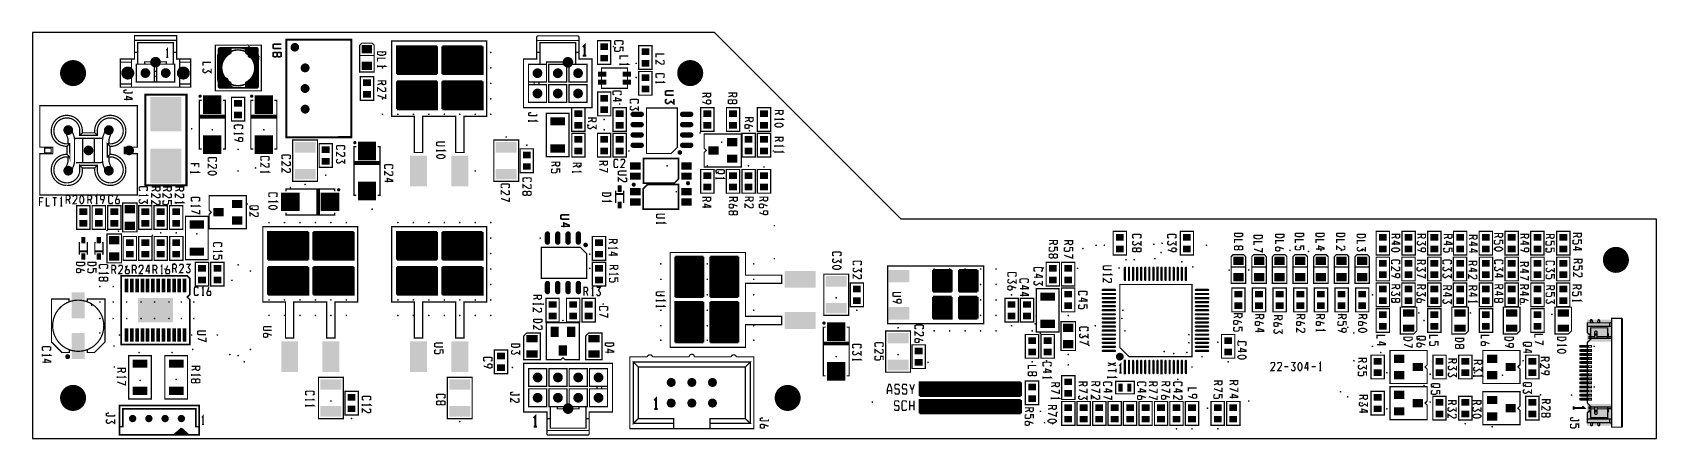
# Model space of a CAD drawing. Extents: x -5 to 195, y -5 to 45.
import ezdxf

# ---------------------------------------------------------------- set-up
doc = ezdxf.new("R2010")
doc.units = 0
doc.header["$MEASUREMENT"] = 0
doc.layers.get('0').update_dxf_attribs({"linetype": 'CONTINUOUS'})
for name, color, linetype in [('22-304-1_DRD', 7, 'CONTINUOUS'), ('22-304-1_SPT', 254, 'CONTINUOUS'), ('22-304-1_SST', 1, 'CONTINUOUS'), ('THRUHOLE_NPT', 11, 'CONTINUOUS'), ('THRUHOLE_TAP', 13, 'CONTINUOUS')]:
    doc.layers.add(name, color=color, linetype=linetype)

# ---------------------------------------------------------------- blocks, each defined once
blk = doc.blocks.new('RECTANGLE_3')
blk.add_solid([(0.4826, 0.4064), (0.4826, -0.4064), (-0.4826, 0.4064), (-0.4826, -0.4064)])
blk = doc.blocks.new('RECTANGLE_4')
blk.add_solid([(1.30048, 0.6477), (1.30048, -0.6477), (-1.30048, 0.6477), (-1.30048, -0.6477)])
blk = doc.blocks.new('RECTANGLE_5')
blk.add_solid([(0.4826, 0.4064), (0.4826, -0.4064), (-0.4826, 0.4064), (-0.4826, -0.4064)])
blk = doc.blocks.new('RECTANGLE_6')
blk.add_solid([(1.14935, 1.12522), (1.14935, -1.12522), (-1.14935, 1.12522), (-1.14935, -1.12522)])
blk = doc.blocks.new('RECTANGLE_7')
blk.add_solid([(0.63627, 0.51308), (0.63627, -0.51308), (-0.63627, 0.51308), (-0.63627, -0.51308)])
blk = doc.blocks.new('RECTANGLE_8')
blk.add_solid([(0.8001, 1.6002), (0.8001, -1.6002), (-0.8001, 1.6002), (-0.8001, -1.6002)])
blk = doc.blocks.new('RECTANGLE_9')
blk.add_solid([(0.9017, 0.508), (0.9017, -0.508), (-0.9017, 0.508), (-0.9017, -0.508)])
blk = doc.blocks.new('RECTANGLE_10')
blk.add_solid([(1.12522, 1.14935), (1.12522, -1.14935), (-1.12522, 1.14935), (-1.12522, -1.14935)])
blk = doc.blocks.new('RECTANGLE_13')
blk.add_solid([(0.25019, 0.40005), (0.25019, -0.40005), (-0.25019, 0.40005), (-0.25019, -0.40005)])
blk = doc.blocks.new('RECTANGLE_14')
blk.add_solid([(0.508, 0.635), (0.508, -0.635), (-0.508, 0.635), (-0.508, -0.635)])
blk = doc.blocks.new('RECTANGLE_15')
blk.add_solid([(0.6985, 0.4445), (0.6985, -0.4445), (-0.6985, 0.4445), (-0.6985, -0.4445)])
blk = doc.blocks.new('RECTANGLE_16')
blk.add_solid([(1.905, 2.1209), (1.905, -2.1209), (-1.905, 2.1209), (-1.905, -2.1209)])
blk = doc.blocks.new('RECTANGLE_28')
blk.add_solid([(0.59944, 0.14986), (0.59944, -0.14986), (-0.59944, 0.14986), (-0.59944, -0.14986)])
blk = doc.blocks.new('RECTANGLE_29')
blk.add_solid([(1.49987, 1.35001), (1.49987, -1.35001), (-1.49987, 1.35001), (-1.49987, -1.35001)])
blk = doc.blocks.new('RECTANGLE_30')
blk.add_solid([(0.52451, 0.29972), (0.52451, -0.29972), (-0.52451, 0.29972), (-0.52451, -0.29972)])
blk = doc.blocks.new('RECTANGLE_32')
blk.add_solid([(0.635, 0.508), (0.635, -0.508), (-0.635, 0.508), (-0.635, -0.508)])
blk = doc.blocks.new('RECTANGLE_33')
blk.add_solid([(0.65024, 0.44958), (0.65024, -0.44958), (-0.65024, 0.44958), (-0.65024, -0.44958)])
blk = doc.blocks.new('OBLONG_34')
at = {"const_width": 0.65024}
blk.add_lwpolyline([(0.50038, 0), (-0.50038, 0)], dxfattribs=at)
at = {"const_width": 0.32512}
for points in [[(-0.66294, 0, 1), (-0.33782, 0, 1)], [(0.33782, 0, 1), (0.66294, 0, 1)]]:
    blk.add_lwpolyline(points, format="xyb", close=True, dxfattribs=at)
blk = doc.blocks.new('OBLONG_35')
at = {"const_width": 0.65024}
blk.add_lwpolyline([(0, 0.50038), (0, -0.50038)], dxfattribs=at)
at = {"const_width": 0.32512}
for points in [[(-0.16256, 0.50038, 1), (0.16256, 0.50038, 1)], [(-0.16256, -0.50038, 1), (0.16256, -0.50038, 1)]]:
    blk.add_lwpolyline(points, format="xyb", close=True, dxfattribs=at)
blk = doc.blocks.new('RECTANGLE_36')
blk.add_solid([(1.0414, 1.905), (1.0414, -1.905), (-1.0414, 1.905), (-1.0414, -1.905)])
blk = doc.blocks.new('RECTANGLE_38')
blk.add_solid([(2.16027, 1.49987), (2.16027, -1.49987), (-2.16027, 1.49987), (-2.16027, -1.49987)])
blk = doc.blocks.new('RECTANGLE_39')
blk.add_solid([(0.22479, 0.82423), (0.22479, -0.82423), (-0.22479, 0.82423), (-0.22479, -0.82423)])
blk = doc.blocks.new('RECTANGLE_41')
blk.add_solid([(1.27, 0.762), (1.27, -0.762), (-1.27, 0.762), (-1.27, -0.762)])
blk = doc.blocks.new('RECTANGLE_43')
blk.add_solid([(1.905, 1.0414), (1.905, -1.0414), (-1.905, 1.0414), (-1.905, -1.0414)])
blk = doc.blocks.new('OBLONG_45')
at = {"const_width": 0.2794}
blk.add_lwpolyline([(0.7493, 0), (-0.7493, 0)], dxfattribs=at)
at = {"const_width": 0.1397}
for points in [[(-0.81915, 0, 1), (-0.67945, 0, 1)], [(0.67945, 0, 1), (0.81915, 0, 1)]]:
    blk.add_lwpolyline(points, format="xyb", close=True, dxfattribs=at)
blk = doc.blocks.new('RECTANGLE_46')
blk.add_solid([(0.889, 0.1397), (0.889, -0.1397), (-0.889, 0.1397), (-0.889, -0.1397)])
blk = doc.blocks.new('OBLONG_47')
at = {"const_width": 0.2794}
blk.add_lwpolyline([(0, 0.7493), (0, -0.7493)], dxfattribs=at)
at = {"const_width": 0.1397}
for points in [[(-0.06985, 0.7493, 1), (0.06985, 0.7493, 1)], [(-0.06985, -0.7493, 1), (0.06985, -0.7493, 1)]]:
    blk.add_lwpolyline(points, format="xyb", close=True, dxfattribs=at)
blk = doc.blocks.new('RECTANGLE_48')
blk.add_solid([(0.1397, 0.889), (0.1397, -0.889), (-0.1397, 0.889), (-0.1397, -0.889)])
blk = doc.blocks.new('RECTANGLE_51')
blk.add_solid([(0.25019, 0.50038), (0.25019, -0.50038), (-0.25019, 0.50038), (-0.25019, -0.50038)])
blk = doc.blocks.new('ROUND_19')
at = {"const_width": 0.65024}
blk.add_lwpolyline([(-0.32512, 0, 1), (0.32512, 0, 1)], format="xyb", close=True, dxfattribs=at)
blk = doc.blocks.new('ROUND_1')
at = {"const_width": 1.6002}
blk.add_lwpolyline([(-0.8001, 0, 1), (0.8001, 0, 1)], format="xyb", close=True, dxfattribs=at)
blk = doc.blocks.new('ROUND_88')
at = {"const_width": 0.10033}
blk.add_lwpolyline([(-0.050164, 0, 1), (0.050164, 0, 1)], format="xyb", close=True, dxfattribs=at)
blk = doc.blocks.new('ROUND_89')
at = {"const_width": 0.59944}
blk.add_lwpolyline([(-0.29972, 0, 1), (0.29972, 0, 1)], format="xyb", close=True, dxfattribs=at)
blk = doc.blocks.new('ROUND_90')
at = {"const_width": 0.54991}
blk.add_lwpolyline([(-0.274954, 0, 1), (0.274954, 0, 1)], format="xyb", close=True, dxfattribs=at)
blk = doc.blocks.new('ROUND_91')
at = {"const_width": 0.8001}
blk.add_lwpolyline([(-0.40005, 0, 1), (0.40005, 0, 1)], format="xyb", close=True, dxfattribs=at)
blk = doc.blocks.new('ROUND_92')
at = {"const_width": 0.44958}
blk.add_lwpolyline([(-0.22479, 0, 1), (0.22479, 0, 1)], format="xyb", close=True, dxfattribs=at)

msp = doc.modelspace()

# ---------------------------------------------------------------- linework, layer by layer
at = {"layer": '22-304-1_DRD'}
for p, q in [((78.99908, 44.99864), (-4.99872, 44.99864)), ((-4.99872, 44.99864), (-4.99872, -4.99872)), ((101.99878, 21.99894), (78.99908, 44.99864)), ((195.00088, 21.99894), (101.99878, 21.99894)), ((195.00088, -4.99872), (195.00088, 21.99894)), ((-4.99872, -4.99872), (195.00088, -4.99872))]:
    msp.add_line(p, q, dxfattribs=at)
at = {"layer": '22-304-1_SPT', "const_width": 0.127}
for points in [[(18.0721, 43.1292, 0.4142136), (17.87398, 42.93108)], [(19.42338, 42.418, 0.2845461), (18.33118, 40.6527)], [(22.34692, 40.64762, 0.2736465), (21.22932, 42.45102)], [(22.80412, 42.9387, 0.4142136), (22.606, 43.13682)], [(18.33118, 40.64, 0.2736465), (19.44878, 38.8366)], [(21.25472, 38.86962, 0.2848581), (22.34946, 40.63492)], [(17.87398, 38.34892, 0.4142136), (18.0721, 38.1508)], [(22.606, 38.15842, 0.4142136), (22.80412, 38.35654)]]:
    msp.add_lwpolyline(points, format="xyb", dxfattribs=at)
at = {"layer": '22-304-1_SPT'}
for points, const_width in [([(19.44878, 42.9387), (17.87398, 42.9387)], 0.127), ([(17.87398, 42.93108), (17.87404, 42.926)], 0.127), ([(17.87398, 42.926), (17.87398, 38.354), (17.87398, 38.34892)], 0.127), ([(19.44878, 42.8244), (17.87398, 42.8244)], 0.127), ([(19.44878, 42.7101), (17.87398, 42.7101)], 0.127), ([(19.44878, 42.5958), (17.87398, 42.5958)], 0.127), ([(19.44878, 42.4815), (17.87398, 42.4815)], 0.127), ([(19.32686, 42.3672), (17.87398, 42.3672)], 0.127), ([(19.14906, 42.2529), (17.87398, 42.2529)], 0.127), ([(19.00428, 42.1386), (17.87398, 42.1386)], 0.127), ([(18.8849, 42.0243), (17.87398, 42.0243)], 0.127), ([(19.44878, 43.053), (17.91716, 43.053)], 0.127), ([(17.97558, 43.1038), (17.97558, 38.1762)], 0.127), ([(19.44878, 43.1292), (18.07718, 43.1292), (18.0721, 43.1292)], 0.127), ([(18.08988, 43.1292), (18.08988, 38.1508)], 0.127), ([(18.20418, 43.1292), (18.20418, 38.1508)], 0.127), ([(18.31848, 43.1292), (18.31848, 38.1508)], 0.127), ([(18.43278, 43.1292), (18.43278, 41.28008)], 0.127), ([(18.54708, 43.1292), (18.54708, 41.55186)], 0.127), ([(18.66138, 43.1292), (18.66138, 41.7449)], 0.127), ([(18.77568, 43.1292), (18.77568, 41.89984)], 0.127), ([(18.88998, 43.1292), (18.88998, 42.02938)], 0.127), ([(19.00428, 43.1292), (19.00428, 42.13606)], 0.127), ([(19.11858, 43.1292), (19.11858, 42.23004)], 0.127), ([(19.23288, 43.1292), (19.23288, 42.30878)], 0.127), ([(19.34718, 43.1292), (19.34718, 42.37736)], 0.127), ([(19.44878, 42.4434), (19.42338, 42.418)], 0.127), ([(19.44878, 43.1292), (19.44878, 42.4434)], 0.127), ([(21.22932, 43.13682), (21.22932, 42.45102)], 0.127), ([(22.60092, 43.13682), (21.22932, 43.13682)], 0.127), ([(22.76094, 43.06062), (21.22932, 43.06062)], 0.127), ([(22.80412, 42.94632), (21.22932, 42.94632)], 0.127), ([(22.80412, 42.83202), (21.22932, 42.83202)], 0.127), ([(22.80412, 42.71772), (21.22932, 42.71772)], 0.127), ([(22.80412, 42.60342), (21.22932, 42.60342)], 0.127), ([(22.80412, 42.48912), (21.22932, 42.48912)], 0.127), ([(21.33092, 43.13682), (21.33092, 42.3926)], 0.127), ([(22.80412, 42.37482), (21.36394, 42.37482)], 0.127), ([(21.44522, 43.13682), (21.44522, 42.32148)], 0.127), ([(22.80412, 42.26052), (21.52904, 42.26052)], 0.127), ([(21.55952, 43.13682), (21.55952, 42.23512)], 0.127), ([(22.80412, 42.14622), (21.6662, 42.14622)], 0.127), ([(21.67382, 43.13682), (21.67382, 42.1386)], 0.127), ([(22.80412, 42.03192), (21.78304, 42.03192)], 0.127), ([(21.78812, 43.13682), (21.78812, 42.0243)], 0.127), ([(21.90242, 43.13682), (21.90242, 41.89222)], 0.127), ([(22.01672, 43.13682), (22.01672, 41.72966)], 0.127), ([(22.13102, 43.13682), (22.13102, 41.529)], 0.127), ([(22.24532, 43.13682), (22.24532, 41.24706)], 0.127), ([(22.35962, 43.13682), (22.35962, 38.15842)], 0.127), ([(22.47392, 43.13682), (22.47392, 38.15842)], 0.127), ([(22.58822, 43.13682), (22.58822, 38.15842)], 0.127), ([(22.606, 43.13682), (22.60092, 43.13682)], 0.127), ([(22.70252, 43.11142), (22.70252, 38.18382)], 0.127), ([(22.80412, 42.93362), (22.80392, 42.93869)], 0.127), ([(22.80412, 42.93362), (22.80412, 38.36162), (22.80412, 38.35654)], 0.127), ([(44.831, 43.307), (39.878, 43.307), (39.878, 39.878)], 0.254), ([(44.831, 43.18), (39.878, 43.18)], 0.254), ([(44.831, 42.9514), (39.878, 42.9514)], 0.254), ([(44.831, 42.7228), (39.878, 42.7228)], 0.254), ([(44.831, 42.4942), (39.878, 42.4942)], 0.254), ([(44.831, 42.2656), (39.878, 42.2656)], 0.254), ([(44.831, 42.037), (39.878, 42.037)], 0.254), ([(39.9796, 43.307), (39.9796, 39.878)], 0.254), ([(40.2082, 43.307), (40.2082, 39.878)], 0.254), ([(40.4368, 43.307), (40.4368, 39.878)], 0.254), ([(40.6654, 43.307), (40.6654, 39.878)], 0.254), ([(40.894, 43.307), (40.894, 39.878)], 0.254), ([(41.1226, 43.307), (41.1226, 39.878)], 0.254), ([(41.3512, 43.307), (41.3512, 39.878)], 0.254), ([(41.5798, 43.307), (41.5798, 39.878)], 0.254), ([(41.8084, 43.307), (41.8084, 39.878)], 0.254), ([(42.037, 43.307), (42.037, 39.878)], 0.254), ([(42.2656, 43.307), (42.2656, 39.878)], 0.254), ([(42.4942, 43.307), (42.4942, 39.878)], 0.254), ([(42.7228, 43.307), (42.7228, 39.878)], 0.254), ([(42.9514, 43.307), (42.9514, 39.878)], 0.254), ([(43.18, 43.307), (43.18, 39.878)], 0.254), ([(43.4086, 43.307), (43.4086, 39.878)], 0.254), ([(43.6372, 43.307), (43.6372, 39.878)], 0.254), ([(43.8658, 43.307), (43.8658, 39.878)], 0.254), ([(44.0944, 43.307), (44.0944, 39.878)], 0.254), ([(44.323, 43.307), (44.323, 39.878)], 0.254), ([(44.5516, 43.307), (44.5516, 39.878)], 0.254), ([(44.7802, 43.307), (44.7802, 39.878)], 0.254), ([(44.831, 43.307), (44.831, 39.878)], 0.254), ([(45.466, 43.307), (45.466, 39.878)], 0.254), ([(50.419, 43.307), (45.466, 43.307)], 0.254), ([(50.419, 43.307), (50.419, 39.878), (45.466, 39.878)], 0.254), ([(50.419, 43.18), (45.466, 43.18)], 0.254), ([(50.419, 42.9514), (45.466, 42.9514)], 0.254), ([(50.419, 42.7228), (45.466, 42.7228)], 0.254), ([(50.419, 42.4942), (45.466, 42.4942)], 0.254), ([(50.419, 42.2656), (45.466, 42.2656)], 0.254), ([(50.419, 42.037), (45.466, 42.037)], 0.254), ([(45.5676, 43.307), (45.5676, 39.878)], 0.254), ([(45.7962, 43.307), (45.7962, 39.878)], 0.254), ([(46.0248, 43.307), (46.0248, 39.878)], 0.254), ([(46.2534, 43.307), (46.2534, 39.878)], 0.254), ([(46.482, 43.307), (46.482, 39.878)], 0.254), ([(46.7106, 43.307), (46.7106, 39.878)], 0.254), ([(46.9392, 43.307), (46.9392, 39.878)], 0.254), ([(47.1678, 43.307), (47.1678, 39.878)], 0.254), ([(47.3964, 43.307), (47.3964, 39.878)], 0.254), ([(47.625, 43.307), (47.625, 39.878)], 0.254), ([(47.8536, 43.307), (47.8536, 39.878)], 0.254), ([(48.0822, 43.307), (48.0822, 39.878)], 0.254), ([(48.3108, 43.307), (48.3108, 39.878)], 0.254), ([(48.5394, 43.307), (48.5394, 39.878)], 0.254), ([(48.768, 43.307), (48.768, 39.878)], 0.254), ([(48.9966, 43.307), (48.9966, 39.878)], 0.254), ([(49.2252, 43.307), (49.2252, 39.878)], 0.254), ([(49.4538, 43.307), (49.4538, 39.878)], 0.254), ([(49.6824, 43.307), (49.6824, 39.878)], 0.254), ([(49.911, 43.307), (49.911, 39.878)], 0.254), ([(50.1396, 43.307), (50.1396, 39.878)], 0.254), ([(50.3682, 43.307), (50.3682, 39.878)], 0.254), ([(18.7833, 41.91), (17.87398, 41.91)], 0.127), ([(18.6944, 41.7957), (17.87398, 41.7957)], 0.127), ([(18.6182, 41.6814), (17.87398, 41.6814)], 0.127), ([(18.5547, 41.5671), (17.87398, 41.5671)], 0.127), ([(18.49882, 41.4528), (17.87398, 41.4528)], 0.127), ([(18.4531, 41.3385), (17.87398, 41.3385)], 0.127), ([(18.415, 41.2242), (17.87398, 41.2242)], 0.127), ([(18.38452, 41.1099), (17.87398, 41.1099)], 0.127), ([(18.35912, 40.9956), (17.87398, 40.9956)], 0.127), ([(18.34388, 40.8813), (17.87398, 40.8813)], 0.127), ([(18.33372, 40.767), (17.87398, 40.767)], 0.127), ([(18.33118, 40.6527), (17.87398, 40.6527)], 0.127), ([(18.33626, 40.5384), (17.87398, 40.5384)], 0.127), ([(18.34642, 40.4241), (17.87398, 40.4241)], 0.127), ([(18.3642, 40.3098), (17.87398, 40.3098)], 0.127), ([(18.38706, 40.1955), (17.87398, 40.1955)], 0.127), ([(18.42008, 40.0812), (17.87398, 40.0812)], 0.127), ([(18.45818, 39.9669), (17.87398, 39.9669)], 0.127), ([(18.33118, 40.6527), (18.33118, 40.64)], 0.127), ([(18.43278, 40.03802), (18.43278, 38.1508)], 0.127), ([(22.80412, 41.91762), (21.8821, 41.91762)], 0.127), ([(22.80412, 41.80332), (21.96846, 41.80332)], 0.127), ([(22.80412, 41.68902), (22.04212, 41.68902)], 0.127), ([(22.80412, 41.57472), (22.10816, 41.57472)], 0.127), ([(22.80412, 41.46042), (22.16404, 41.46042)], 0.127), ([(22.80412, 41.34612), (22.2123, 41.34612)], 0.127), ([(22.80412, 39.97452), (22.23516, 39.97452)], 0.127), ([(22.24532, 40.00754), (22.24532, 38.15842)], 0.127), ([(22.80412, 41.23182), (22.2504, 41.23182)], 0.127), ([(22.80412, 40.08882), (22.27072, 40.08882)], 0.127), ([(22.80412, 41.11752), (22.28342, 41.11752)], 0.127), ([(22.80412, 40.20312), (22.3012, 40.20312)], 0.127), ([(22.80412, 41.00322), (22.30882, 41.00322)], 0.127), ([(22.80412, 40.31742), (22.32152, 40.31742)], 0.127), ([(22.80412, 40.88892), (22.32914, 40.88892)], 0.127), ([(22.80412, 40.43172), (22.33676, 40.43172)], 0.127), ([(22.80412, 40.77462), (22.34184, 40.77462)], 0.127), ([(22.80412, 40.66032), (22.34692, 40.66032)], 0.127), ([(22.34692, 40.64762), (22.34692, 40.63492)], 0.127), ([(22.80412, 40.54602), (22.34692, 40.54602)], 0.127), ([(44.831, 41.8084), (39.878, 41.8084)], 0.254), ([(44.831, 41.5798), (39.878, 41.5798)], 0.254), ([(44.831, 41.3512), (39.878, 41.3512)], 0.254), ([(44.831, 41.1226), (39.878, 41.1226)], 0.254), ([(44.831, 40.894), (39.878, 40.894)], 0.254), ([(44.831, 40.6654), (39.878, 40.6654)], 0.254), ([(44.831, 40.4368), (39.878, 40.4368)], 0.254), ([(44.831, 40.2082), (39.878, 40.2082)], 0.254), ([(44.831, 39.9796), (39.878, 39.9796)], 0.254), ([(44.831, 39.878), (39.878, 39.878)], 0.254), ([(50.419, 41.8084), (45.466, 41.8084)], 0.254), ([(50.419, 41.5798), (45.466, 41.5798)], 0.254), ([(50.419, 41.3512), (45.466, 41.3512)], 0.254), ([(50.419, 41.1226), (45.466, 41.1226)], 0.254), ([(50.419, 40.894), (45.466, 40.894)], 0.254), ([(50.419, 40.6654), (45.466, 40.6654)], 0.254), ([(50.419, 40.4368), (45.466, 40.4368)], 0.254), ([(50.419, 40.2082), (45.466, 40.2082)], 0.254), ([(50.419, 39.9796), (45.466, 39.9796)], 0.254), ([(18.5039, 39.8526), (17.87398, 39.8526)], 0.127), ([(18.55724, 39.7383), (17.87398, 39.7383)], 0.127), ([(18.62074, 39.624), (17.87398, 39.624)], 0.127), ([(18.69186, 39.5097), (17.87398, 39.5097)], 0.127), ([(18.77568, 39.3954), (17.87398, 39.3954)], 0.127), ([(18.8722, 39.2811), (17.87398, 39.2811)], 0.127), ([(18.98396, 39.1668), (17.87398, 39.1668)], 0.127), ([(19.11604, 39.0525), (17.87398, 39.0525)], 0.127), ([(19.27606, 38.9382), (17.87398, 38.9382)], 0.127), ([(19.44878, 38.8239), (17.87398, 38.8239)], 0.127), ([(19.44878, 38.7096), (17.87398, 38.7096)], 0.127), ([(19.44878, 38.5953), (17.87398, 38.5953)], 0.127), ([(19.44878, 38.481), (17.87398, 38.481)], 0.127), ([(19.44878, 38.3667), (17.87398, 38.3667)], 0.127), ([(19.44878, 38.2524), (17.89938, 38.2524)], 0.127), ([(18.0721, 38.1508), (18.07718, 38.15086)], 0.127), ([(19.44878, 38.1508), (18.07718, 38.1508)], 0.127), ([(18.54708, 39.75862), (18.54708, 38.1508)], 0.127), ([(18.66138, 39.55542), (18.66138, 38.1508)], 0.127), ([(18.77568, 39.3954), (18.77568, 38.1508)], 0.127), ([(18.88998, 39.26332), (18.88998, 38.1508)], 0.127), ([(19.00428, 39.14902), (19.00428, 38.1508)], 0.127), ([(19.11858, 39.04996), (19.11858, 38.1508)], 0.127), ([(19.23288, 38.96614), (19.23288, 38.1508)], 0.127), ([(19.34718, 38.89248), (19.34718, 38.1508)], 0.127), ([(19.44878, 38.8366), (19.44878, 38.1508)], 0.127), ([(21.25472, 38.86962), (21.22932, 38.84422)], 0.127), ([(21.22932, 38.84422), (21.22932, 38.15842)], 0.127), ([(22.80412, 38.83152), (21.22932, 38.83152)], 0.127), ([(22.80412, 38.71722), (21.22932, 38.71722)], 0.127), ([(22.80412, 38.60292), (21.22932, 38.60292)], 0.127), ([(22.80412, 38.48862), (21.22932, 38.48862)], 0.127), ([(22.80412, 38.37432), (21.22932, 38.37432)], 0.127), ([(22.77872, 38.26002), (21.22932, 38.26002)], 0.127), ([(22.60092, 38.15842), (21.22932, 38.15842)], 0.127), ([(21.33092, 38.91026), (21.33092, 38.15842)], 0.127), ([(22.80412, 38.94582), (21.39442, 38.94582)], 0.127), ([(21.44522, 38.97884), (21.44522, 38.15842)], 0.127), ([(21.55952, 39.05758), (21.55952, 38.15842)], 0.127), ([(22.80412, 39.06012), (21.56206, 39.06012)], 0.127), ([(21.67382, 39.14902), (21.67382, 38.15842)], 0.127), ([(22.80412, 39.17442), (21.70176, 39.17442)], 0.127), ([(21.78812, 39.25824), (21.78812, 38.15842)], 0.127), ([(22.80412, 39.28872), (21.8186, 39.28872)], 0.127), ([(21.90242, 39.38524), (21.90242, 38.15842)], 0.127), ([(22.80412, 39.40302), (21.91512, 39.40302)], 0.127), ([(22.80412, 39.51732), (22.00148, 39.51732)], 0.127), ([(22.01672, 39.54018), (22.01672, 38.15842)], 0.127), ([(22.80412, 39.63162), (22.07514, 39.63162)], 0.127), ([(22.13102, 39.73576), (22.13102, 38.15842)], 0.127), ([(22.80412, 39.74592), (22.1361, 39.74592)], 0.127), ([(22.80412, 39.86022), (22.18944, 39.86022)], 0.127), ([(22.60092, 38.15842), (22.606, 38.15836)], 0.127), ([(39.878, 38.989), (39.878, 35.56)], 0.254), ([(44.831, 38.989), (39.878, 38.989)], 0.254), ([(44.831, 38.989), (44.831, 35.56), (39.878, 35.56)], 0.254), ([(44.831, 38.862), (39.878, 38.862)], 0.254), ([(44.831, 38.6334), (39.878, 38.6334)], 0.254), ([(44.831, 38.4048), (39.878, 38.4048)], 0.254), ([(44.831, 38.1762), (39.878, 38.1762)], 0.254), ([(44.831, 37.9476), (39.878, 37.9476)], 0.254), ([(39.9796, 38.989), (39.9796, 35.56)], 0.254), ([(40.2082, 38.989), (40.2082, 35.56)], 0.254), ([(40.4368, 38.989), (40.4368, 35.56)], 0.254), ([(40.6654, 38.989), (40.6654, 35.56)], 0.254), ([(40.894, 38.989), (40.894, 35.56)], 0.254), ([(41.1226, 38.989), (41.1226, 35.56)], 0.254), ([(41.3512, 38.989), (41.3512, 35.56)], 0.254), ([(41.5798, 38.989), (41.5798, 35.56)], 0.254), ([(41.8084, 38.989), (41.8084, 35.56)], 0.254), ([(42.037, 38.989), (42.037, 35.56)], 0.254), ([(42.2656, 38.989), (42.2656, 35.56)], 0.254), ([(42.4942, 38.989), (42.4942, 35.56)], 0.254), ([(42.7228, 38.989), (42.7228, 35.56)], 0.254), ([(42.9514, 38.989), (42.9514, 35.56)], 0.254), ([(43.18, 38.989), (43.18, 35.56)], 0.254), ([(43.4086, 38.989), (43.4086, 35.56)], 0.254), ([(43.6372, 38.989), (43.6372, 35.56)], 0.254), ([(43.8658, 38.989), (43.8658, 35.56)], 0.254), ([(44.0944, 38.989), (44.0944, 35.56)], 0.254), ([(44.323, 38.989), (44.323, 35.56)], 0.254), ([(44.5516, 38.989), (44.5516, 35.56)], 0.254), ([(44.7802, 38.989), (44.7802, 35.56)], 0.254), ([(45.466, 38.989), (45.466, 35.56)], 0.254), ([(50.419, 38.989), (45.466, 38.989)], 0.254), ([(50.419, 38.989), (50.419, 35.56), (45.466, 35.56)], 0.254), ([(50.419, 38.862), (45.466, 38.862)], 0.254), ([(50.419, 38.6334), (45.466, 38.6334)], 0.254), ([(50.419, 38.4048), (45.466, 38.4048)], 0.254), ([(50.419, 38.1762), (45.466, 38.1762)], 0.254), ([(50.419, 37.9476), (45.466, 37.9476)], 0.254), ([(45.5676, 38.989), (45.5676, 35.56)], 0.254), ([(45.7962, 38.989), (45.7962, 35.56)], 0.254), ([(46.0248, 38.989), (46.0248, 35.56)], 0.254), ([(46.2534, 38.989), (46.2534, 35.56)], 0.254), ([(46.482, 38.989), (46.482, 35.56)], 0.254), ([(46.7106, 38.989), (46.7106, 35.56)], 0.254), ([(46.9392, 38.989), (46.9392, 35.56)], 0.254), ([(47.1678, 38.989), (47.1678, 35.56)], 0.254), ([(47.3964, 38.989), (47.3964, 35.56)], 0.254), ([(47.625, 38.989), (47.625, 35.56)], 0.254), ([(47.8536, 38.989), (47.8536, 35.56)], 0.254), ([(48.0822, 38.989), (48.0822, 35.56)], 0.254), ([(48.3108, 38.989), (48.3108, 35.56)], 0.254), ([(48.5394, 38.989), (48.5394, 35.56)], 0.254), ([(48.768, 38.989), (48.768, 35.56)], 0.254), ([(48.9966, 38.989), (48.9966, 35.56)], 0.254), ([(49.2252, 38.989), (49.2252, 35.56)], 0.254), ([(49.4538, 38.989), (49.4538, 35.56)], 0.254), ([(49.6824, 38.989), (49.6824, 35.56)], 0.254), ([(49.911, 38.989), (49.911, 35.56)], 0.254), ([(50.1396, 38.989), (50.1396, 35.56)], 0.254), ([(50.3682, 38.989), (50.3682, 35.56)], 0.254), ([(44.831, 37.719), (39.878, 37.719)], 0.254), ([(44.831, 37.4904), (39.878, 37.4904)], 0.254), ([(44.831, 37.2618), (39.878, 37.2618)], 0.254), ([(44.831, 37.0332), (39.878, 37.0332)], 0.254), ([(44.831, 36.8046), (39.878, 36.8046)], 0.254), ([(44.831, 36.576), (39.878, 36.576)], 0.254), ([(44.831, 36.3474), (39.878, 36.3474)], 0.254), ([(44.831, 36.1188), (39.878, 36.1188)], 0.254), ([(44.831, 35.8902), (39.878, 35.8902)], 0.254), ([(50.419, 37.719), (45.466, 37.719)], 0.254), ([(50.419, 37.4904), (45.466, 37.4904)], 0.254), ([(50.419, 37.2618), (45.466, 37.2618)], 0.254), ([(50.419, 37.0332), (45.466, 37.0332)], 0.254), ([(50.419, 36.8046), (45.466, 36.8046)], 0.254), ([(50.419, 36.576), (45.466, 36.576)], 0.254), ([(50.419, 36.3474), (45.466, 36.3474)], 0.254), ([(50.419, 36.1188), (45.466, 36.1188)], 0.254), ([(50.419, 35.8902), (45.466, 35.8902)], 0.254), ([(44.831, 35.6616), (39.878, 35.6616)], 0.254), ([(50.419, 35.6616), (45.466, 35.6616)], 0.254), ([(28.956, 20.447), (24.003, 20.447), (24.003, 17.018)], 0.254), ([(28.956, 20.32), (24.003, 20.32)], 0.254), ([(28.956, 20.0914), (24.003, 20.0914)], 0.254), ([(24.1046, 20.447), (24.1046, 17.018)], 0.254), ([(24.3332, 20.447), (24.3332, 17.018)], 0.254), ([(24.5618, 20.447), (24.5618, 17.018)], 0.254), ([(24.7904, 20.447), (24.7904, 17.018)], 0.254), ([(25.019, 20.447), (25.019, 17.018)], 0.254), ([(25.2476, 20.447), (25.2476, 17.018)], 0.254), ([(25.4762, 20.447), (25.4762, 17.018)], 0.254), ([(25.7048, 20.447), (25.7048, 17.018)], 0.254), ([(25.9334, 20.447), (25.9334, 17.018)], 0.254), ([(26.162, 20.447), (26.162, 17.018)], 0.254), ([(26.3906, 20.447), (26.3906, 17.018)], 0.254), ([(26.6192, 20.447), (26.6192, 17.018)], 0.254), ([(26.8478, 20.447), (26.8478, 17.018)], 0.254), ([(27.0764, 20.447), (27.0764, 17.018)], 0.254), ([(27.305, 20.447), (27.305, 17.018)], 0.254), ([(27.5336, 20.447), (27.5336, 17.018)], 0.254), ([(27.7622, 20.447), (27.7622, 17.018)], 0.254), ([(27.9908, 20.447), (27.9908, 17.018)], 0.254), ([(28.2194, 20.447), (28.2194, 17.018)], 0.254), ([(28.448, 20.447), (28.448, 17.018)], 0.254), ([(28.6766, 20.447), (28.6766, 17.018)], 0.254), ([(28.9052, 20.447), (28.9052, 17.018)], 0.254), ([(28.956, 20.447), (28.956, 17.018)], 0.254), ([(29.591, 20.447), (29.591, 17.018)], 0.254), ([(34.544, 20.447), (29.591, 20.447)], 0.254), ([(34.544, 20.447), (34.544, 17.018), (29.591, 17.018)], 0.254), ([(34.544, 20.32), (29.591, 20.32)], 0.254), ([(34.544, 20.0914), (29.591, 20.0914)], 0.254), ([(29.6926, 20.447), (29.6926, 17.018)], 0.254), ([(29.9212, 20.447), (29.9212, 17.018)], 0.254), ([(30.1498, 20.447), (30.1498, 17.018)], 0.254), ([(30.3784, 20.447), (30.3784, 17.018)], 0.254), ([(30.607, 20.447), (30.607, 17.018)], 0.254), ([(30.8356, 20.447), (30.8356, 17.018)], 0.254), ([(31.0642, 20.447), (31.0642, 17.018)], 0.254), ([(31.2928, 20.447), (31.2928, 17.018)], 0.254), ([(31.5214, 20.447), (31.5214, 17.018)], 0.254), ([(31.75, 20.447), (31.75, 17.018)], 0.254), ([(31.9786, 20.447), (31.9786, 17.018)], 0.254), ([(32.2072, 20.447), (32.2072, 17.018)], 0.254), ([(32.4358, 20.447), (32.4358, 17.018)], 0.254), ([(32.6644, 20.447), (32.6644, 17.018)], 0.254), ([(32.893, 20.447), (32.893, 17.018)], 0.254), ([(33.1216, 20.447), (33.1216, 17.018)], 0.254), ([(33.3502, 20.447), (33.3502, 17.018)], 0.254), ([(33.5788, 20.447), (33.5788, 17.018)], 0.254), ([(33.8074, 20.447), (33.8074, 17.018)], 0.254), ([(34.036, 20.447), (34.036, 17.018)], 0.254), ([(34.2646, 20.447), (34.2646, 17.018)], 0.254), ([(34.4932, 20.447), (34.4932, 17.018)], 0.254), ([(44.831, 20.447), (39.878, 20.447), (39.878, 17.018)], 0.254), ([(44.831, 20.32), (39.878, 20.32)], 0.254), ([(44.831, 20.0914), (39.878, 20.0914)], 0.254), ([(39.9796, 20.447), (39.9796, 17.018)], 0.254), ([(40.2082, 20.447), (40.2082, 17.018)], 0.254), ([(40.4368, 20.447), (40.4368, 17.018)], 0.254), ([(40.6654, 20.447), (40.6654, 17.018)], 0.254), ([(40.894, 20.447), (40.894, 17.018)], 0.254), ([(41.1226, 20.447), (41.1226, 17.018)], 0.254), ([(41.3512, 20.447), (41.3512, 17.018)], 0.254), ([(41.5798, 20.447), (41.5798, 17.018)], 0.254), ([(41.8084, 20.447), (41.8084, 17.018)], 0.254), ([(42.037, 20.447), (42.037, 17.018)], 0.254), ([(42.2656, 20.447), (42.2656, 17.018)], 0.254), ([(42.4942, 20.447), (42.4942, 17.018)], 0.254), ([(42.7228, 20.447), (42.7228, 17.018)], 0.254), ([(42.9514, 20.447), (42.9514, 17.018)], 0.254), ([(43.18, 20.447), (43.18, 17.018)], 0.254), ([(43.4086, 20.447), (43.4086, 17.018)], 0.254), ([(43.6372, 20.447), (43.6372, 17.018)], 0.254), ([(43.8658, 20.447), (43.8658, 17.018)], 0.254), ([(44.0944, 20.447), (44.0944, 17.018)], 0.254), ([(44.323, 20.447), (44.323, 17.018)], 0.254), ([(44.5516, 20.447), (44.5516, 17.018)], 0.254), ([(44.7802, 20.447), (44.7802, 17.018)], 0.254), ([(44.831, 20.447), (44.831, 17.018)], 0.254), ([(45.466, 20.447), (45.466, 17.018)], 0.254), ([(50.419, 20.447), (45.466, 20.447)], 0.254), ([(50.419, 20.447), (50.419, 17.018), (45.466, 17.018)], 0.254), ([(50.419, 20.32), (45.466, 20.32)], 0.254), ([(50.419, 20.0914), (45.466, 20.0914)], 0.254), ([(45.5676, 20.447), (45.5676, 17.018)], 0.254), ([(45.7962, 20.447), (45.7962, 17.018)], 0.254), ([(46.0248, 20.447), (46.0248, 17.018)], 0.254), ([(46.2534, 20.447), (46.2534, 17.018)], 0.254), ([(46.482, 20.447), (46.482, 17.018)], 0.254), ([(46.7106, 20.447), (46.7106, 17.018)], 0.254), ([(46.9392, 20.447), (46.9392, 17.018)], 0.254), ([(47.1678, 20.447), (47.1678, 17.018)], 0.254), ([(47.3964, 20.447), (47.3964, 17.018)], 0.254), ([(47.625, 20.447), (47.625, 17.018)], 0.254), ([(47.8536, 20.447), (47.8536, 17.018)], 0.254), ([(48.0822, 20.447), (48.0822, 17.018)], 0.254), ([(48.3108, 20.447), (48.3108, 17.018)], 0.254), ([(48.5394, 20.447), (48.5394, 17.018)], 0.254), ([(48.768, 20.447), (48.768, 17.018)], 0.254), ([(48.9966, 20.447), (48.9966, 17.018)], 0.254), ([(49.2252, 20.447), (49.2252, 17.018)], 0.254), ([(49.4538, 20.447), (49.4538, 17.018)], 0.254), ([(49.6824, 20.447), (49.6824, 17.018)], 0.254), ([(49.911, 20.447), (49.911, 17.018)], 0.254), ([(50.1396, 20.447), (50.1396, 17.018)], 0.254), ([(50.3682, 20.447), (50.3682, 17.018)], 0.254), ([(28.956, 19.8628), (24.003, 19.8628)], 0.254), ([(28.956, 19.6342), (24.003, 19.6342)], 0.254), ([(28.956, 19.4056), (24.003, 19.4056)], 0.254), ([(28.956, 19.177), (24.003, 19.177)], 0.254), ([(28.956, 18.9484), (24.003, 18.9484)], 0.254), ([(28.956, 18.7198), (24.003, 18.7198)], 0.254), ([(28.956, 18.4912), (24.003, 18.4912)], 0.254), ([(28.956, 18.2626), (24.003, 18.2626)], 0.254), ([(28.956, 18.034), (24.003, 18.034)], 0.254), ([(34.544, 19.8628), (29.591, 19.8628)], 0.254), ([(34.544, 19.6342), (29.591, 19.6342)], 0.254), ([(34.544, 19.4056), (29.591, 19.4056)], 0.254), ([(34.544, 19.177), (29.591, 19.177)], 0.254), ([(34.544, 18.9484), (29.591, 18.9484)], 0.254), ([(34.544, 18.7198), (29.591, 18.7198)], 0.254), ([(34.544, 18.4912), (29.591, 18.4912)], 0.254), ([(34.544, 18.2626), (29.591, 18.2626)], 0.254), ([(34.544, 18.034), (29.591, 18.034)], 0.254), ([(44.831, 19.8628), (39.878, 19.8628)], 0.254), ([(44.831, 19.6342), (39.878, 19.6342)], 0.254), ([(44.831, 19.4056), (39.878, 19.4056)], 0.254), ([(44.831, 19.177), (39.878, 19.177)], 0.254), ([(44.831, 18.9484), (39.878, 18.9484)], 0.254), ([(44.831, 18.7198), (39.878, 18.7198)], 0.254), ([(44.831, 18.4912), (39.878, 18.4912)], 0.254), ([(44.831, 18.2626), (39.878, 18.2626)], 0.254), ([(44.831, 18.034), (39.878, 18.034)], 0.254), ([(50.419, 19.8628), (45.466, 19.8628)], 0.254), ([(50.419, 19.6342), (45.466, 19.6342)], 0.254), ([(50.419, 19.4056), (45.466, 19.4056)], 0.254), ([(50.419, 19.177), (45.466, 19.177)], 0.254), ([(50.419, 18.9484), (45.466, 18.9484)], 0.254), ([(50.419, 18.7198), (45.466, 18.7198)], 0.254), ([(50.419, 18.4912), (45.466, 18.4912)], 0.254), ([(50.419, 18.2626), (45.466, 18.2626)], 0.254), ([(50.419, 18.034), (45.466, 18.034)], 0.254), ([(28.956, 17.8054), (24.003, 17.8054)], 0.254), ([(28.956, 17.5768), (24.003, 17.5768)], 0.254), ([(28.956, 17.3482), (24.003, 17.3482)], 0.254), ([(28.956, 17.1196), (24.003, 17.1196)], 0.254), ([(28.956, 17.018), (24.003, 17.018)], 0.254), ([(24.003, 16.129), (24.003, 12.7)], 0.254), ([(28.956, 16.129), (24.003, 16.129)], 0.254), ([(28.956, 16.129), (28.956, 12.7), (24.003, 12.7)], 0.254), ([(28.956, 16.002), (24.003, 16.002)], 0.254), ([(24.1046, 16.129), (24.1046, 12.7)], 0.254), ([(24.3332, 16.129), (24.3332, 12.7)], 0.254), ([(24.5618, 16.129), (24.5618, 12.7)], 0.254), ([(24.7904, 16.129), (24.7904, 12.7)], 0.254), ([(25.019, 16.129), (25.019, 12.7)], 0.254), ([(25.2476, 16.129), (25.2476, 12.7)], 0.254), ([(25.4762, 16.129), (25.4762, 12.7)], 0.254), ([(25.7048, 16.129), (25.7048, 12.7)], 0.254), ([(25.9334, 16.129), (25.9334, 12.7)], 0.254), ([(26.162, 16.129), (26.162, 12.7)], 0.254), ([(26.3906, 16.129), (26.3906, 12.7)], 0.254), ([(26.6192, 16.129), (26.6192, 12.7)], 0.254), ([(26.8478, 16.129), (26.8478, 12.7)], 0.254), ([(27.0764, 16.129), (27.0764, 12.7)], 0.254), ([(27.305, 16.129), (27.305, 12.7)], 0.254), ([(27.5336, 16.129), (27.5336, 12.7)], 0.254), ([(27.7622, 16.129), (27.7622, 12.7)], 0.254), ([(27.9908, 16.129), (27.9908, 12.7)], 0.254), ([(28.2194, 16.129), (28.2194, 12.7)], 0.254), ([(28.448, 16.129), (28.448, 12.7)], 0.254), ([(28.6766, 16.129), (28.6766, 12.7)], 0.254), ([(28.9052, 16.129), (28.9052, 12.7)], 0.254), ([(34.544, 17.8054), (29.591, 17.8054)], 0.254), ([(34.544, 17.5768), (29.591, 17.5768)], 0.254), ([(34.544, 17.3482), (29.591, 17.3482)], 0.254), ([(34.544, 17.1196), (29.591, 17.1196)], 0.254), ([(29.591, 16.129), (29.591, 12.7)], 0.254), ([(34.544, 16.129), (29.591, 16.129)], 0.254), ([(34.544, 16.129), (34.544, 12.7), (29.591, 12.7)], 0.254), ([(34.544, 16.002), (29.591, 16.002)], 0.254), ([(29.6926, 16.129), (29.6926, 12.7)], 0.254), ([(29.9212, 16.129), (29.9212, 12.7)], 0.254), ([(30.1498, 16.129), (30.1498, 12.7)], 0.254), ([(30.3784, 16.129), (30.3784, 12.7)], 0.254), ([(30.607, 16.129), (30.607, 12.7)], 0.254), ([(30.8356, 16.129), (30.8356, 12.7)], 0.254), ([(31.0642, 16.129), (31.0642, 12.7)], 0.254), ([(31.2928, 16.129), (31.2928, 12.7)], 0.254), ([(31.5214, 16.129), (31.5214, 12.7)], 0.254), ([(31.75, 16.129), (31.75, 12.7)], 0.254), ([(31.9786, 16.129), (31.9786, 12.7)], 0.254), ([(32.2072, 16.129), (32.2072, 12.7)], 0.254), ([(32.4358, 16.129), (32.4358, 12.7)], 0.254), ([(32.6644, 16.129), (32.6644, 12.7)], 0.254), ([(32.893, 16.129), (32.893, 12.7)], 0.254), ([(33.1216, 16.129), (33.1216, 12.7)], 0.254), ([(33.3502, 16.129), (33.3502, 12.7)], 0.254), ([(33.5788, 16.129), (33.5788, 12.7)], 0.254), ([(33.8074, 16.129), (33.8074, 12.7)], 0.254), ([(34.036, 16.129), (34.036, 12.7)], 0.254), ([(34.2646, 16.129), (34.2646, 12.7)], 0.254), ([(34.4932, 16.129), (34.4932, 12.7)], 0.254), ([(44.831, 17.8054), (39.878, 17.8054)], 0.254), ([(44.831, 17.5768), (39.878, 17.5768)], 0.254), ([(44.831, 17.3482), (39.878, 17.3482)], 0.254), ([(44.831, 17.1196), (39.878, 17.1196)], 0.254), ([(44.831, 17.018), (39.878, 17.018)], 0.254), ([(39.878, 16.129), (39.878, 12.7)], 0.254), ([(44.831, 16.129), (39.878, 16.129)], 0.254), ([(44.831, 16.129), (44.831, 12.7), (39.878, 12.7)], 0.254), ([(44.831, 16.002), (39.878, 16.002)], 0.254), ([(39.9796, 16.129), (39.9796, 12.7)], 0.254), ([(40.2082, 16.129), (40.2082, 12.7)], 0.254), ([(40.4368, 16.129), (40.4368, 12.7)], 0.254), ([(40.6654, 16.129), (40.6654, 12.7)], 0.254), ([(40.894, 16.129), (40.894, 12.7)], 0.254), ([(41.1226, 16.129), (41.1226, 12.7)], 0.254), ([(41.3512, 16.129), (41.3512, 12.7)], 0.254), ([(41.5798, 16.129), (41.5798, 12.7)], 0.254), ([(41.8084, 16.129), (41.8084, 12.7)], 0.254), ([(42.037, 16.129), (42.037, 12.7)], 0.254), ([(42.2656, 16.129), (42.2656, 12.7)], 0.254), ([(42.4942, 16.129), (42.4942, 12.7)], 0.254), ([(42.7228, 16.129), (42.7228, 12.7)], 0.254), ([(42.9514, 16.129), (42.9514, 12.7)], 0.254), ([(43.18, 16.129), (43.18, 12.7)], 0.254), ([(43.4086, 16.129), (43.4086, 12.7)], 0.254), ([(43.6372, 16.129), (43.6372, 12.7)], 0.254), ([(43.8658, 16.129), (43.8658, 12.7)], 0.254), ([(44.0944, 16.129), (44.0944, 12.7)], 0.254), ([(44.323, 16.129), (44.323, 12.7)], 0.254), ([(44.5516, 16.129), (44.5516, 12.7)], 0.254), ([(44.7802, 16.129), (44.7802, 12.7)], 0.254), ([(50.419, 17.8054), (45.466, 17.8054)], 0.254), ([(50.419, 17.5768), (45.466, 17.5768)], 0.254), ([(50.419, 17.3482), (45.466, 17.3482)], 0.254), ([(50.419, 17.1196), (45.466, 17.1196)], 0.254), ([(45.466, 16.129), (45.466, 12.7)], 0.254), ([(50.419, 16.129), (45.466, 16.129)], 0.254), ([(50.419, 16.129), (50.419, 12.7), (45.466, 12.7)], 0.254), ([(50.419, 16.002), (45.466, 16.002)], 0.254), ([(45.5676, 16.129), (45.5676, 12.7)], 0.254), ([(45.7962, 16.129), (45.7962, 12.7)], 0.254), ([(46.0248, 16.129), (46.0248, 12.7)], 0.254), ([(46.2534, 16.129), (46.2534, 12.7)], 0.254), ([(46.482, 16.129), (46.482, 12.7)], 0.254), ([(46.7106, 16.129), (46.7106, 12.7)], 0.254), ([(46.9392, 16.129), (46.9392, 12.7)], 0.254), ([(47.1678, 16.129), (47.1678, 12.7)], 0.254), ([(47.3964, 16.129), (47.3964, 12.7)], 0.254), ([(47.625, 16.129), (47.625, 12.7)], 0.254), ([(47.8536, 16.129), (47.8536, 12.7)], 0.254), ([(48.0822, 16.129), (48.0822, 12.7)], 0.254), ([(48.3108, 16.129), (48.3108, 12.7)], 0.254), ([(48.5394, 16.129), (48.5394, 12.7)], 0.254), ([(48.768, 16.129), (48.768, 12.7)], 0.254), ([(48.9966, 16.129), (48.9966, 12.7)], 0.254), ([(49.2252, 16.129), (49.2252, 12.7)], 0.254), ([(49.4538, 16.129), (49.4538, 12.7)], 0.254), ([(49.6824, 16.129), (49.6824, 12.7)], 0.254), ([(49.911, 16.129), (49.911, 12.7)], 0.254), ([(50.1396, 16.129), (50.1396, 12.7)], 0.254), ([(50.3682, 16.129), (50.3682, 12.7)], 0.254), ([(74.168, 17.399), (74.168, 12.446)], 0.254), ([(77.597, 17.399), (74.168, 17.399)], 0.254), ([(77.597, 17.3482), (74.168, 17.3482)], 0.254), ([(77.597, 17.1196), (74.168, 17.1196)], 0.254), ([(77.597, 16.891), (74.168, 16.891)], 0.254), ([(77.597, 16.6624), (74.168, 16.6624)], 0.254), ([(77.597, 16.4338), (74.168, 16.4338)], 0.254), ([(77.597, 16.2052), (74.168, 16.2052)], 0.254), ([(77.597, 15.9766), (74.168, 15.9766)], 0.254), ([(74.2696, 17.399), (74.2696, 12.446)], 0.254), ([(74.4982, 17.399), (74.4982, 12.446)], 0.254), ([(74.7268, 17.399), (74.7268, 12.446)], 0.254), ([(74.9554, 17.399), (74.9554, 12.446)], 0.254), ([(75.184, 17.399), (75.184, 12.446)], 0.254), ([(75.4126, 17.399), (75.4126, 12.446)], 0.254), ([(75.6412, 17.399), (75.6412, 12.446)], 0.254), ([(75.8698, 17.399), (75.8698, 12.446)], 0.254), ([(76.0984, 17.399), (76.0984, 12.446)], 0.254), ([(76.327, 17.399), (76.327, 12.446)], 0.254), ([(76.5556, 17.399), (76.5556, 12.446)], 0.254), ([(76.7842, 17.399), (76.7842, 12.446)], 0.254), ([(77.0128, 17.399), (77.0128, 12.446)], 0.254), ([(77.2414, 17.399), (77.2414, 12.446)], 0.254), ([(77.47, 17.399), (77.47, 12.446)], 0.254), ([(77.597, 17.399), (77.597, 12.446)], 0.254), ([(78.486, 17.399), (78.486, 12.446)], 0.254), ([(81.915, 17.399), (78.486, 17.399)], 0.254), ([(81.915, 17.3482), (78.486, 17.3482)], 0.254), ([(81.915, 17.1196), (78.486, 17.1196)], 0.254), ([(81.915, 16.891), (78.486, 16.891)], 0.254), ([(81.915, 16.6624), (78.486, 16.6624)], 0.254), ([(81.915, 16.4338), (78.486, 16.4338)], 0.254), ([(81.915, 16.2052), (78.486, 16.2052)], 0.254), ([(81.915, 15.9766), (78.486, 15.9766)], 0.254), ([(78.5876, 17.399), (78.5876, 12.446)], 0.254), ([(78.8162, 17.399), (78.8162, 12.446)], 0.254), ([(79.0448, 17.399), (79.0448, 12.446)], 0.254), ([(79.2734, 17.399), (79.2734, 12.446)], 0.254), ([(79.502, 17.399), (79.502, 12.446)], 0.254), ([(79.7306, 17.399), (79.7306, 12.446)], 0.254), ([(79.9592, 17.399), (79.9592, 12.446)], 0.254), ([(80.1878, 17.399), (80.1878, 12.446)], 0.254), ([(80.4164, 17.399), (80.4164, 12.446)], 0.254), ([(80.645, 17.399), (80.645, 12.446)], 0.254), ([(80.8736, 17.399), (80.8736, 12.446)], 0.254), ([(81.1022, 17.399), (81.1022, 12.446)], 0.254), ([(81.3308, 17.399), (81.3308, 12.446)], 0.254), ([(81.5594, 17.399), (81.5594, 12.446)], 0.254), ([(81.788, 17.399), (81.788, 12.446)], 0.254), ([(81.915, 17.399), (81.915, 12.446)], 0.254), ([(28.956, 15.7734), (24.003, 15.7734)], 0.254), ([(28.956, 15.5448), (24.003, 15.5448)], 0.254), ([(28.956, 15.3162), (24.003, 15.3162)], 0.254), ([(28.956, 15.0876), (24.003, 15.0876)], 0.254), ([(28.956, 14.859), (24.003, 14.859)], 0.254), ([(28.956, 14.6304), (24.003, 14.6304)], 0.254), ([(28.956, 14.4018), (24.003, 14.4018)], 0.254), ([(28.956, 14.1732), (24.003, 14.1732)], 0.254), ([(28.956, 13.9446), (24.003, 13.9446)], 0.254), ([(34.544, 15.7734), (29.591, 15.7734)], 0.254), ([(34.544, 15.5448), (29.591, 15.5448)], 0.254), ([(34.544, 15.3162), (29.591, 15.3162)], 0.254), ([(34.544, 15.0876), (29.591, 15.0876)], 0.254), ([(34.544, 14.859), (29.591, 14.859)], 0.254), ([(34.544, 14.6304), (29.591, 14.6304)], 0.254), ([(34.544, 14.4018), (29.591, 14.4018)], 0.254), ([(34.544, 14.1732), (29.591, 14.1732)], 0.254), ([(34.544, 13.9446), (29.591, 13.9446)], 0.254), ([(44.831, 15.7734), (39.878, 15.7734)], 0.254), ([(44.831, 15.5448), (39.878, 15.5448)], 0.254), ([(44.831, 15.3162), (39.878, 15.3162)], 0.254), ([(44.831, 15.0876), (39.878, 15.0876)], 0.254), ([(44.831, 14.859), (39.878, 14.859)], 0.254), ([(44.831, 14.6304), (39.878, 14.6304)], 0.254), ([(44.831, 14.4018), (39.878, 14.4018)], 0.254), ([(44.831, 14.1732), (39.878, 14.1732)], 0.254), ([(44.831, 13.9446), (39.878, 13.9446)], 0.254), ([(50.419, 15.7734), (45.466, 15.7734)], 0.254), ([(50.419, 15.5448), (45.466, 15.5448)], 0.254), ([(50.419, 15.3162), (45.466, 15.3162)], 0.254), ([(50.419, 15.0876), (45.466, 15.0876)], 0.254), ([(50.419, 14.859), (45.466, 14.859)], 0.254), ([(50.419, 14.6304), (45.466, 14.6304)], 0.254), ([(50.419, 14.4018), (45.466, 14.4018)], 0.254), ([(50.419, 14.1732), (45.466, 14.1732)], 0.254), ([(50.419, 13.9446), (45.466, 13.9446)], 0.254), ([(77.597, 15.748), (74.168, 15.748)], 0.254), ([(77.597, 15.5194), (74.168, 15.5194)], 0.254), ([(77.597, 15.2908), (74.168, 15.2908)], 0.254), ([(77.597, 15.0622), (74.168, 15.0622)], 0.254), ([(77.597, 14.8336), (74.168, 14.8336)], 0.254), ([(77.597, 14.605), (74.168, 14.605)], 0.254), ([(77.597, 14.3764), (74.168, 14.3764)], 0.254), ([(77.597, 14.1478), (74.168, 14.1478)], 0.254), ([(77.597, 13.9192), (74.168, 13.9192)], 0.254), ([(81.915, 15.748), (78.486, 15.748)], 0.254), ([(81.915, 15.5194), (78.486, 15.5194)], 0.254), ([(81.915, 15.2908), (78.486, 15.2908)], 0.254), ([(81.915, 15.0622), (78.486, 15.0622)], 0.254), ([(81.915, 14.8336), (78.486, 14.8336)], 0.254), ([(81.915, 14.605), (78.486, 14.605)], 0.254), ([(81.915, 14.3764), (78.486, 14.3764)], 0.254), ([(81.915, 14.1478), (78.486, 14.1478)], 0.254), ([(81.915, 13.9192), (78.486, 13.9192)], 0.254), ([(105.918, 15.748), (105.918, 13.081)], 0.254), ([(108.204, 15.748), (105.918, 15.748)], 0.254), ([(108.204, 15.6972), (105.918, 15.6972)], 0.254), ([(108.204, 15.4686), (105.918, 15.4686)], 0.254), ([(108.204, 15.24), (105.918, 15.24)], 0.254), ([(108.204, 15.0114), (105.918, 15.0114)], 0.254), ([(108.204, 14.7828), (105.918, 14.7828)], 0.254), ([(108.204, 14.5542), (105.918, 14.5542)], 0.254), ([(108.204, 14.3256), (105.918, 14.3256)], 0.254), ([(108.204, 14.097), (105.918, 14.097)], 0.254), ([(106.0196, 15.748), (106.0196, 13.081)], 0.254), ([(106.2482, 15.748), (106.2482, 13.081)], 0.254), ([(106.4768, 15.748), (106.4768, 13.081)], 0.254), ([(106.7054, 15.748), (106.7054, 13.081)], 0.254), ([(106.934, 15.748), (106.934, 13.081)], 0.254), ([(107.1626, 15.748), (107.1626, 13.081)], 0.254), ([(107.3912, 15.748), (107.3912, 13.081)], 0.254), ([(107.6198, 15.748), (107.6198, 13.081)], 0.254), ([(107.8484, 15.748), (107.8484, 13.081)], 0.254), ([(108.077, 15.748), (108.077, 13.081)], 0.254), ([(108.204, 15.748), (108.204, 13.081)], 0.254), ([(109.093, 15.748), (109.093, 13.081)], 0.254), ([(111.379, 15.748), (109.093, 15.748)], 0.254), ([(111.379, 15.6972), (109.093, 15.6972)], 0.254), ([(111.379, 15.4686), (109.093, 15.4686)], 0.254), ([(111.379, 15.24), (109.093, 15.24)], 0.254), ([(111.379, 15.0114), (109.093, 15.0114)], 0.254), ([(111.379, 14.7828), (109.093, 14.7828)], 0.254), ([(111.379, 14.5542), (109.093, 14.5542)], 0.254), ([(111.379, 14.3256), (109.093, 14.3256)], 0.254), ([(111.379, 14.097), (109.093, 14.097)], 0.254), ([(109.1946, 15.748), (109.1946, 13.081)], 0.254), ([(109.4232, 15.748), (109.4232, 13.081)], 0.254), ([(109.6518, 15.748), (109.6518, 13.081)], 0.254), ([(109.8804, 15.748), (109.8804, 13.081)], 0.254), ([(110.109, 15.748), (110.109, 13.081)], 0.254), ([(110.3376, 15.748), (110.3376, 13.081)], 0.254), ([(110.5662, 15.748), (110.5662, 13.081)], 0.254), ([(110.7948, 15.748), (110.7948, 13.081)], 0.254), ([(111.0234, 15.748), (111.0234, 13.081)], 0.254), ([(111.252, 15.748), (111.252, 13.081)], 0.254), ([(111.379, 15.748), (111.379, 13.081)], 0.254), ([(28.956, 13.716), (24.003, 13.716)], 0.254), ([(28.956, 13.4874), (24.003, 13.4874)], 0.254), ([(28.956, 13.2588), (24.003, 13.2588)], 0.254), ([(28.956, 13.0302), (24.003, 13.0302)], 0.254), ([(28.956, 12.8016), (24.003, 12.8016)], 0.254), ([(34.544, 13.716), (29.591, 13.716)], 0.254), ([(34.544, 13.4874), (29.591, 13.4874)], 0.254), ([(34.544, 13.2588), (29.591, 13.2588)], 0.254), ([(34.544, 13.0302), (29.591, 13.0302)], 0.254), ([(34.544, 12.8016), (29.591, 12.8016)], 0.254), ([(44.831, 13.716), (39.878, 13.716)], 0.254), ([(44.831, 13.4874), (39.878, 13.4874)], 0.254), ([(44.831, 13.2588), (39.878, 13.2588)], 0.254), ([(44.831, 13.0302), (39.878, 13.0302)], 0.254), ([(44.831, 12.8016), (39.878, 12.8016)], 0.254), ([(50.419, 13.716), (45.466, 13.716)], 0.254), ([(50.419, 13.4874), (45.466, 13.4874)], 0.254), ([(50.419, 13.2588), (45.466, 13.2588)], 0.254), ([(50.419, 13.0302), (45.466, 13.0302)], 0.254), ([(50.419, 12.8016), (45.466, 12.8016)], 0.254), ([(77.597, 13.6906), (74.168, 13.6906)], 0.254), ([(77.597, 13.462), (74.168, 13.462)], 0.254), ([(77.597, 13.2334), (74.168, 13.2334)], 0.254), ([(77.597, 13.0048), (74.168, 13.0048)], 0.254), ([(77.597, 12.7762), (74.168, 12.7762)], 0.254), ([(77.597, 12.5476), (74.168, 12.5476)], 0.254), ([(77.597, 12.446), (74.168, 12.446)], 0.254), ([(81.915, 13.6906), (78.486, 13.6906)], 0.254), ([(81.915, 13.462), (78.486, 13.462)], 0.254), ([(81.915, 13.2334), (78.486, 13.2334)], 0.254), ([(81.915, 13.0048), (78.486, 13.0048)], 0.254), ([(81.915, 12.7762), (78.486, 12.7762)], 0.254), ([(81.915, 12.5476), (78.486, 12.5476)], 0.254), ([(81.915, 12.446), (78.486, 12.446)], 0.254), ([(108.204, 13.8684), (105.918, 13.8684)], 0.254), ([(108.204, 13.6398), (105.918, 13.6398)], 0.254), ([(108.204, 13.4112), (105.918, 13.4112)], 0.254), ([(108.204, 13.1826), (105.918, 13.1826)], 0.254), ([(108.204, 13.081), (105.918, 13.081)], 0.254), ([(108.204, 12.446), (105.918, 12.446)], 0.254), ([(108.204, 12.446), (108.204, 9.779), (105.918, 9.779)], 0.254), ([(105.918, 12.446), (105.918, 9.779)], 0.254), ([(108.204, 12.3952), (105.918, 12.3952)], 0.254), ([(108.204, 12.1666), (105.918, 12.1666)], 0.254), ([(108.204, 11.938), (105.918, 11.938)], 0.254), ([(106.0196, 12.446), (106.0196, 9.779)], 0.254), ([(106.2482, 12.446), (106.2482, 9.779)], 0.254), ([(106.4768, 12.446), (106.4768, 9.779)], 0.254), ([(106.7054, 12.446), (106.7054, 9.779)], 0.254), ([(106.934, 12.446), (106.934, 9.779)], 0.254), ([(107.1626, 12.446), (107.1626, 9.779)], 0.254), ([(107.3912, 12.446), (107.3912, 9.779)], 0.254), ([(107.6198, 12.446), (107.6198, 9.779)], 0.254), ([(107.8484, 12.446), (107.8484, 9.779)], 0.254), ([(108.077, 12.446), (108.077, 9.779)], 0.254), ([(111.379, 13.8684), (109.093, 13.8684)], 0.254), ([(111.379, 13.6398), (109.093, 13.6398)], 0.254), ([(111.379, 13.4112), (109.093, 13.4112)], 0.254), ([(111.379, 13.1826), (109.093, 13.1826)], 0.254), ([(111.379, 13.081), (109.093, 13.081)], 0.254), ([(109.093, 12.446), (109.093, 9.779)], 0.254), ([(111.379, 12.446), (109.093, 12.446)], 0.254), ([(111.379, 12.3952), (109.093, 12.3952)], 0.254), ([(111.379, 12.1666), (109.093, 12.1666)], 0.254), ([(111.379, 11.938), (109.093, 11.938)], 0.254), ([(109.1946, 12.446), (109.1946, 9.779)], 0.254), ([(109.4232, 12.446), (109.4232, 9.779)], 0.254), ([(109.6518, 12.446), (109.6518, 9.779)], 0.254), ([(109.8804, 12.446), (109.8804, 9.779)], 0.254), ([(110.109, 12.446), (110.109, 9.779)], 0.254), ([(110.3376, 12.446), (110.3376, 9.779)], 0.254), ([(110.5662, 12.446), (110.5662, 9.779)], 0.254), ([(110.7948, 12.446), (110.7948, 9.779)], 0.254), ([(111.0234, 12.446), (111.0234, 9.779)], 0.254), ([(111.252, 12.446), (111.252, 9.779)], 0.254), ([(111.379, 12.446), (111.379, 9.779)], 0.254), ([(77.597, 11.811), (74.168, 11.811), (74.168, 6.858)], 0.254), ([(77.597, 11.7602), (74.168, 11.7602)], 0.254), ([(77.597, 11.5316), (74.168, 11.5316)], 0.254), ([(77.597, 11.303), (74.168, 11.303)], 0.254), ([(77.597, 11.0744), (74.168, 11.0744)], 0.254), ([(77.597, 10.8458), (74.168, 10.8458)], 0.254), ([(77.597, 10.6172), (74.168, 10.6172)], 0.254), ([(77.597, 10.3886), (74.168, 10.3886)], 0.254), ([(77.597, 10.16), (74.168, 10.16)], 0.254), ([(77.597, 9.9314), (74.168, 9.9314)], 0.254), ([(74.2696, 11.811), (74.2696, 6.858)], 0.254), ([(74.4982, 11.811), (74.4982, 6.858)], 0.254), ([(74.7268, 11.811), (74.7268, 6.858)], 0.254), ([(74.9554, 11.811), (74.9554, 6.858)], 0.254), ([(75.184, 11.811), (75.184, 6.858)], 0.254), ([(75.4126, 11.811), (75.4126, 6.858)], 0.254), ([(75.6412, 11.811), (75.6412, 6.858)], 0.254), ([(75.8698, 11.811), (75.8698, 6.858)], 0.254), ([(76.0984, 11.811), (76.0984, 6.858)], 0.254), ([(76.327, 11.811), (76.327, 6.858)], 0.254), ([(76.5556, 11.811), (76.5556, 6.858)], 0.254), ([(76.7842, 11.811), (76.7842, 6.858)], 0.254), ([(77.0128, 11.811), (77.0128, 6.858)], 0.254), ([(77.2414, 11.811), (77.2414, 6.858)], 0.254), ([(77.47, 11.811), (77.47, 6.858)], 0.254), ([(77.597, 11.811), (77.597, 6.858)], 0.254), ([(78.486, 11.811), (78.486, 6.858)], 0.254), ([(81.915, 11.811), (78.486, 11.811)], 0.254), ([(81.915, 11.7602), (78.486, 11.7602)], 0.254), ([(81.915, 11.5316), (78.486, 11.5316)], 0.254), ([(81.915, 11.303), (78.486, 11.303)], 0.254), ([(81.915, 11.0744), (78.486, 11.0744)], 0.254), ([(81.915, 10.8458), (78.486, 10.8458)], 0.254), ([(81.915, 10.6172), (78.486, 10.6172)], 0.254), ([(81.915, 10.3886), (78.486, 10.3886)], 0.254), ([(81.915, 10.16), (78.486, 10.16)], 0.254), ([(81.915, 9.9314), (78.486, 9.9314)], 0.254), ([(78.5876, 11.811), (78.5876, 6.858)], 0.254), ([(78.8162, 11.811), (78.8162, 6.858)], 0.254), ([(79.0448, 11.811), (79.0448, 6.858)], 0.254), ([(79.2734, 11.811), (79.2734, 6.858)], 0.254), ([(79.502, 11.811), (79.502, 6.858)], 0.254), ([(79.7306, 11.811), (79.7306, 6.858)], 0.254), ([(79.9592, 11.811), (79.9592, 6.858)], 0.254), ([(80.1878, 11.811), (80.1878, 6.858)], 0.254), ([(80.4164, 11.811), (80.4164, 6.858)], 0.254), ([(80.645, 11.811), (80.645, 6.858)], 0.254), ([(80.8736, 11.811), (80.8736, 6.858)], 0.254), ([(81.1022, 11.811), (81.1022, 6.858)], 0.254), ([(81.3308, 11.811), (81.3308, 6.858)], 0.254), ([(81.5594, 11.811), (81.5594, 6.858)], 0.254), ([(81.788, 11.811), (81.788, 6.858)], 0.254), ([(81.915, 11.811), (81.915, 6.858)], 0.254), ([(108.204, 11.7094), (105.918, 11.7094)], 0.254), ([(108.204, 11.4808), (105.918, 11.4808)], 0.254), ([(108.204, 11.2522), (105.918, 11.2522)], 0.254), ([(108.204, 11.0236), (105.918, 11.0236)], 0.254), ([(108.204, 10.795), (105.918, 10.795)], 0.254), ([(108.204, 10.5664), (105.918, 10.5664)], 0.254), ([(108.204, 10.3378), (105.918, 10.3378)], 0.254), ([(108.204, 10.1092), (105.918, 10.1092)], 0.254), ([(108.204, 9.8806), (105.918, 9.8806)], 0.254), ([(111.379, 11.7094), (109.093, 11.7094)], 0.254), ([(111.379, 11.4808), (109.093, 11.4808)], 0.254), ([(111.379, 11.2522), (109.093, 11.2522)], 0.254), ([(111.379, 11.0236), (109.093, 11.0236)], 0.254), ([(111.379, 10.795), (109.093, 10.795)], 0.254), ([(111.379, 10.5664), (109.093, 10.5664)], 0.254), ([(111.379, 10.3378), (109.093, 10.3378)], 0.254), ([(111.379, 10.1092), (109.093, 10.1092)], 0.254), ([(111.379, 9.8806), (109.093, 9.8806)], 0.254), ([(77.597, 9.7028), (74.168, 9.7028)], 0.254), ([(77.597, 9.4742), (74.168, 9.4742)], 0.254), ([(77.597, 9.2456), (74.168, 9.2456)], 0.254), ([(77.597, 9.017), (74.168, 9.017)], 0.254), ([(77.597, 8.7884), (74.168, 8.7884)], 0.254), ([(77.597, 8.5598), (74.168, 8.5598)], 0.254), ([(77.597, 8.3312), (74.168, 8.3312)], 0.254), ([(77.597, 8.1026), (74.168, 8.1026)], 0.254), ([(77.597, 7.874), (74.168, 7.874)], 0.254), ([(81.915, 9.7028), (78.486, 9.7028)], 0.254), ([(81.915, 9.4742), (78.486, 9.4742)], 0.254), ([(81.915, 9.2456), (78.486, 9.2456)], 0.254), ([(81.915, 9.017), (78.486, 9.017)], 0.254), ([(81.915, 8.7884), (78.486, 8.7884)], 0.254), ([(81.915, 8.5598), (78.486, 8.5598)], 0.254), ([(81.915, 8.3312), (78.486, 8.3312)], 0.254), ([(81.915, 8.1026), (78.486, 8.1026)], 0.254), ([(81.915, 7.874), (78.486, 7.874)], 0.254), ([(111.379, 9.779), (109.093, 9.779)], 0.254), ([(77.597, 7.6454), (74.168, 7.6454)], 0.254), ([(77.597, 7.4168), (74.168, 7.4168)], 0.254), ([(77.597, 7.1882), (74.168, 7.1882)], 0.254), ([(77.597, 6.9596), (74.168, 6.9596)], 0.254), ([(77.597, 6.858), (74.168, 6.858)], 0.254), ([(81.915, 7.6454), (78.486, 7.6454)], 0.254), ([(81.915, 7.4168), (78.486, 7.4168)], 0.254), ([(81.915, 7.1882), (78.486, 7.1882)], 0.254), ([(81.915, 6.9596), (78.486, 6.9596)], 0.254), ([(81.915, 6.858), (78.486, 6.858)], 0.254)]:
    msp.add_lwpolyline(points, dxfattribs=dict(at, const_width=const_width))
at = {"layer": '22-304-1_SST'}
for points, const_width in [([(7.19074, 38.66896), (5.8293, 38.66896), (5.8293, 38.2651), (7.19074, 38.2651), (7.19074, 41.7449), (7.55904, 41.7449), (7.55904, 42.56532), (7.96036, 42.56532), (7.96036, 43.75404), (12.35964, 43.75404), (12.35964, 42.56532), (12.76096, 42.56532), (12.76096, 44.02582), (7.55904, 44.02582), (7.55904, 42.56532)], 0.1524), ([(7.55904, 44.02582), (7.55904, 44.60494), (12.76096, 44.60494), (12.76096, 44.02582)], 0.1524), ([(34.26968, 32.1056), (26.57602, 32.10052), (26.2763, 32.1056), (26.2763, 44.09948), (34.26968, 44.09948), (34.26968, 32.1056)], 0.254), ([(50.927, 34.671), (50.927, 43.942), (39.243, 43.942), (39.243, 34.671), (39.37, 34.671), (42.037, 34.671), (42.037, 30.226), (43.053, 30.226), (43.053, 34.671), (47.117, 34.671), (47.117, 30.226), (48.133, 30.226), (48.133, 34.671), (50.927, 34.671)], 0.1524), ([(62.29096, 44.38396), (62.29096, 44.01566), (57.08904, 44.01566), (57.08904, 44.38396)], 0.1524), ([(57.08904, 42.55516), (57.08904, 44.01566)], 0.1524), ([(57.2897, 44.58462), (62.103, 44.58462)], 0.1524), ([(62.11824, 44.58462), (62.10305, 44.58401)], 0.1524), ([(62.29096, 44.01566), (62.29096, 42.55516)], 0.1524), ([(62.3062, 44.38142), (62.30438, 44.39636)], 0.1524), ([(64.5795, 44.0055), (64.5795, 41.0845), (66.2178, 41.0845), (66.2178, 44.0055), (64.5795, 44.0055)], 0.1524), ([(66.87058, 43.52036), (66.7004, 43.58132), (66.7004, 43.93692), (66.87058, 43.99534), (67.54876, 43.99534), (67.7164, 43.93692), (67.7164, 43.58132), (67.54876, 43.52036)], 0.1524), ([(12.35964, 42.56532), (12.35964, 41.09974), (12.51966, 41.09974), (12.51966, 38.91026), (7.80034, 38.91026), (7.80034, 41.09974), (7.96036, 41.09974), (8.82904, 41.09974), (10.0203, 41.09974), (10.0203, 40.2209), (10.0203, 39.61892), (10.2997, 39.61892), (10.2997, 40.2209), (10.0203, 40.2209)], 0.1524), ([(7.96036, 42.56532), (7.96036, 41.09974)], 0.1524), ([(11.60018, 41.95318), (11.60018, 42.96918), (11.4808, 42.799)], 0.1524), ([(11.71702, 41.95318), (11.4808, 41.95318)], 0.1524), ([(12.76096, 42.56532), (12.76096, 41.7449), (13.12926, 41.7449)], 0.1524), ([(17.51838, 37.7952), (23.18258, 37.7952), (23.18258, 43.434), (17.51838, 43.434), (17.51838, 37.7952)], 0.127), ([(19.2913, 42.7355), (19.3421, 42.7355), (19.3421, 43.14444), (18.73758, 43.14444), (17.8181, 42.2402), (17.8181, 41.66616), (18.26514, 41.66616), (18.3007, 41.73474), (18.33118, 41.78808), (18.42516, 41.94048), (18.46072, 41.98874), (18.57248, 42.13098), (18.61058, 42.1767), (18.65122, 42.21988), (18.6944, 42.26306), (18.73758, 42.3037), (18.78076, 42.34434), (18.82648, 42.38498), (18.91792, 42.46118), (18.96618, 42.49674), (19.16684, 42.62882), (19.22018, 42.65676), (19.27352, 42.68724), (19.32686, 42.71264), (19.304, 42.75836), (19.19478, 42.70248), (19.14144, 42.672), (18.9357, 42.53738), (18.88744, 42.50182), (18.6563, 42.29862), (18.61312, 42.25544), (18.57248, 42.20972), (18.53184, 42.164), (18.49374, 42.11574), (18.45564, 42.06748), (18.34896, 41.91762), (18.31594, 41.86682), (18.28546, 41.81348), (18.25498, 41.76014), (18.23466, 41.7195), (17.8689, 41.7195), (17.8689, 42.21734), (18.7579, 43.0911), (19.2913, 43.0911), (19.2913, 42.7355)], 0.1524), ([(17.8689, 42.21734), (17.8689, 39.20998), (17.8181, 39.20998), (17.8181, 42.2402)], 0.1524), ([(18.7579, 43.0911), (21.75256, 43.0911), (21.75256, 43.14444), (18.73758, 43.14444)], 0.1524), ([(20.31746, 43.13428), (20.31746, 43.10126), (20.56384, 43.08856), (20.66036, 43.0784), (20.70608, 43.07078), (20.84832, 43.04538), (20.89404, 43.03268), (20.93976, 43.02252), (21.0312, 42.99712), (21.07692, 42.98188), (21.1201, 42.96664), (21.209, 42.93616), (21.25218, 42.91838), (21.33854, 42.88028), (21.463, 42.81932), (21.47824, 42.8498), (21.35124, 42.91076), (21.30806, 42.93108), (21.26488, 42.94886), (21.13026, 42.99966), (21.08708, 43.0149), (21.04136, 43.0276), (20.99564, 43.04284), (20.94738, 43.053), (20.71116, 43.1038), (20.6629, 43.11142), (20.56638, 43.12158), (20.31746, 43.13428)], 0.1524), ([(21.23948, 42.62628), (21.75256, 43.13936), (22.23516, 42.56278), (22.21484, 42.53738), (22.78126, 42.06494), (22.80666, 42.05478)], 0.1524), ([(22.31136, 41.62044), (22.76602, 42.0751), (22.21484, 42.53738), (21.75002, 43.0911), (21.29536, 42.63644)], 0.1524), ([(22.79142, 42.07764), (22.78888, 42.08018), (22.225, 42.55008), (22.23516, 42.53738), (22.2123, 42.56024), (21.6535, 42.00144), (21.6789, 41.97858), (22.23516, 42.53738)], 0.1524), ([(21.7297, 43.13174), (21.73986, 43.1038), (22.2123, 42.53992), (22.2377, 42.56024), (21.7678, 43.12158), (21.77796, 43.10126)], 0.1524), ([(21.63826, 42.40784), (21.6662, 42.38752)], 0.1524), ([(21.66112, 42.41038), (21.64334, 42.38498)], 0.1524), ([(21.79828, 43.13428), (21.72968, 43.13195)], 0.1524), ([(21.79828, 43.11904), (21.75249, 43.11799)], 0.1524), ([(22.77618, 42.1005), (22.7965, 42.09288), (22.23516, 42.56278), (22.225, 42.55008), (21.7551, 43.11396), (21.75256, 43.1165)], 0.1524), ([(21.79828, 43.10126), (21.77796, 43.10105)], 0.1524), ([(22.0853, 41.9862), (22.0599, 41.96842)], 0.1524), ([(22.08276, 41.96334), (22.06244, 41.98874)], 0.1524), ([(22.23516, 42.56278), (22.81428, 42.07764), (22.3012, 41.56456), (22.28342, 41.60266)], 0.1524), ([(22.76602, 38.36924), (22.76602, 42.07764), (22.81936, 42.07764), (22.81936, 38.36924)], 0.1524), ([(22.77618, 42.1005), (22.77538, 42.12332)], 0.1524), ([(22.79142, 42.07764), (22.79142, 42.12336)], 0.1524), ([(22.80666, 42.05478), (22.80899, 42.12336)], 0.1524), ([(25.6413, 43.02252), (24.79548, 43.02252), (24.6253, 43.08856), (24.6253, 43.49496), (24.79548, 43.56354), (25.6413, 43.56354)], 0.2032), ([(25.1333, 42.07256), (25.30348, 42.00652), (25.47366, 42.00652), (25.6413, 42.07256), (25.6413, 42.47896), (25.47366, 42.54754), (25.30348, 42.54754), (25.1333, 42.47896), (25.1333, 42.07256), (24.96566, 42.00652), (24.79548, 42.00652), (24.6253, 42.07256), (24.6253, 42.47896), (24.79548, 42.54754), (24.96566, 42.54754), (25.1333, 42.47896)], 0.2032), ([(27.6987, 43.10888), (26.90876, 43.10888)], 0.254), ([(27.6733, 43.33748), (26.93416, 43.33748)], 0.254), ([(27.00528, 43.4467), (27.00528, 42.9133)], 0.254), ([(27.5717, 42.88028), (27.0383, 42.88028)], 0.254), ([(27.41676, 43.56608), (27.19324, 43.56608)], 0.254), ([(27.23388, 43.5737), (27.23388, 42.78376)], 0.254), ([(27.46248, 43.5483), (27.46248, 42.80916)], 0.254), ([(27.69108, 43.29176), (27.69108, 43.06824)], 0.254), ([(35.56, 43.688), (36.83, 43.688), (37.084, 43.434), (37.084, 40.132), (35.306, 40.132), (35.306, 43.434), (35.56, 43.688)], 0.1524), ([(35.306, 42.164), (37.084, 42.164)], 0.1524), ([(37.48786, 42.672), (37.48786, 42.3164), (37.82568, 42.19702), (38.16604, 42.19702), (38.50386, 42.3164), (38.50386, 42.672)], 0.1524), ([(37.48786, 42.61358), (38.50386, 42.61358)], 0.1524), ([(61.88964, 42.55516), (62.29096, 42.55516), (62.29096, 41.72458), (63.90894, 41.72458), (63.90894, 35.74542), (55.46852, 35.74542), (55.46852, 41.72458), (57.08904, 41.72458), (57.08904, 42.55516), (57.49036, 42.55516), (57.49036, 43.73372), (61.88964, 43.73372), (61.88964, 42.55516), (61.88964, 41.07942), (61.07938, 41.07942)], 0.1524), ([(61.88964, 41.07942), (63.29934, 41.07942), (63.29934, 38.88994), (61.07938, 38.88994), (61.07938, 41.35374), (58.30062, 41.35374), (58.30062, 38.88994), (57.38876, 38.88994), (57.38876, 38.58006), (58.30062, 38.58006), (58.30062, 36.39058), (56.08066, 36.39058), (56.08066, 41.07942), (57.49036, 41.07942), (57.49036, 42.55516)], 0.1524), ([(62.98692, 42.13352), (62.98692, 43.40352), (62.7761, 43.1927)], 0.254), ([(63.20028, 42.13352), (62.7761, 42.13352)], 0.254), ([(66.87058, 43.15714), (66.7004, 43.09872), (66.7004, 42.74312), (66.87058, 42.68216), (67.2084, 42.68216), (67.37858, 42.80154), (67.37858, 43.15714), (67.7164, 43.15714), (67.7164, 42.68216)], 0.1524), ([(67.35318, 41.68902), (67.35318, 42.10558), (68.36918, 42.10558)], 0.1524), ([(69.6595, 43.3705), (69.6595, 40.4495), (71.2978, 40.4495), (71.2978, 43.3705), (69.6595, 43.3705)], 0.1524), ([(71.7804, 41.93032), (71.7804, 42.34434), (72.7964, 42.34434)], 0.1524), ([(7.19074, 41.34104), (5.8293, 41.34104), (5.8293, 41.7449), (7.19074, 41.7449)], 0.1524), ([(5.8293, 41.34104), (5.8293, 38.66896)], 0.1524), ([(8.74268, 40.17264), (8.59282, 40.3225), (9.22782, 40.3225), (9.07796, 40.17264), (8.74268, 40.17264), (8.74268, 39.83736), (8.59282, 39.6875), (9.22782, 39.6875), (9.07796, 39.83736), (8.74268, 39.83736)], 0.1524), ([(8.59282, 39.6875), (8.59282, 40.3225)], 0.1524), ([(8.82904, 41.09974), (8.82904, 41.37914), (11.49096, 41.37914), (11.49096, 41.09974)], 0.1524), ([(9.07796, 40.17264), (9.07796, 39.83736)], 0.1524), ([(9.22782, 39.6875), (9.22782, 40.3225)], 0.1524), ([(12.35964, 41.09974), (11.49096, 41.09974), (10.2997, 41.09974), (10.2997, 40.2209)], 0.1524), ([(11.72718, 40.3225), (11.09218, 40.3225), (11.09218, 39.6875), (11.24204, 39.83736), (11.57732, 39.83736), (11.72718, 39.6875), (11.72718, 40.3225), (11.57732, 40.17264), (11.57732, 39.83736)], 0.1524), ([(11.09218, 40.3225), (11.24204, 40.17264), (11.57732, 40.17264)], 0.1524), ([(11.24204, 40.17264), (11.24204, 39.83736)], 0.1524), ([(13.12926, 38.66896), (14.4907, 38.66896), (14.4907, 41.34104), (14.4907, 41.7449), (13.12926, 41.7449), (13.12926, 38.2651), (14.4907, 38.2651), (14.4907, 38.66896)], 0.1524), ([(13.12926, 41.34104), (14.4907, 41.34104)], 0.1524), ([(15.98676, 40.90162), (15.98676, 41.31818), (17.00276, 41.31818)], 0.1524), ([(16.1544, 40.5384), (15.98676, 40.41902), (15.98676, 40.1828), (16.1544, 40.06342), (16.32458, 40.06342), (16.6624, 40.30218), (17.00276, 40.06342), (17.00276, 40.5384)], 0.1524), ([(18.11274, 39.4843), (18.14322, 39.49954), (18.07972, 39.624), (18.06194, 39.66718), (18.04416, 39.71036), (18.02638, 39.75354), (18.0086, 39.79672), (17.99336, 39.8399), (17.97812, 39.88562), (17.96542, 39.93134), (17.95272, 39.97706), (17.94002, 40.02278), (17.92732, 40.0685), (17.91716, 40.11422), (17.89176, 40.25392), (17.88414, 40.30218), (17.87652, 40.35044), (17.87144, 40.3987), (17.86128, 40.64254), (17.86382, 40.77716), (17.8689, 40.86352), (17.87398, 40.90924), (17.87906, 40.95242), (17.92478, 41.20642), (17.93494, 41.24706), (17.9451, 41.29024), (17.9959, 41.4528), (18.01114, 41.4909), (18.02638, 41.53154), (18.04162, 41.56964), (18.09242, 41.68648), (18.06194, 41.69918), (18.04416, 41.66108), (18.01114, 41.58234), (17.99336, 41.54424), (17.98066, 41.5036), (17.96542, 41.46296), (17.91462, 41.29786), (17.90192, 41.25722), (17.89176, 41.21404), (17.88414, 41.17086), (17.87398, 41.12768), (17.85874, 41.04386), (17.85112, 40.99814), (17.84604, 40.95496), (17.84096, 40.91178), (17.83588, 40.86606), (17.8308, 40.77716), (17.82826, 40.64254), (17.83842, 40.39616), (17.8435, 40.34536), (17.85112, 40.2971), (17.85874, 40.24884), (17.907, 40.01262), (17.9197, 39.9669), (17.9324, 39.92118), (17.94764, 39.87546), (17.96288, 39.82974), (18.01368, 39.69766), (18.03146, 39.65448), (18.05178, 39.6113), (18.11274, 39.4843)], 0.1524), ([(22.52472, 41.80332), (22.49424, 41.78808)], 0.1524), ([(22.77618, 40.64254), (22.77616, 40.64762)], 0.1524), ([(22.77618, 40.64254), (22.8092, 40.64254)], 0.1524), ([(22.8092, 40.64254), (22.80918, 40.64762)], 0.1524), ([(37.48786, 41.41978), (37.48786, 41.8338), (38.50386, 41.8338)], 0.1524), ([(37.48786, 40.69842), (37.48786, 40.93718)], 0.1524), ([(37.48786, 40.8178), (38.50386, 40.8178), (38.33368, 40.93718)], 0.1524), ([(57.023, 40.15232), (56.87314, 40.30218), (57.50814, 40.30218), (57.35828, 40.15232), (57.023, 40.15232), (57.023, 39.81704), (56.87314, 39.66718), (57.50814, 39.66718), (57.35828, 39.81704), (57.023, 39.81704)], 0.1524), ([(56.87314, 39.66718), (56.87314, 40.30218)], 0.1524), ([(57.35828, 40.15232), (57.35828, 39.81704)], 0.1524), ([(58.30062, 41.07942), (57.49036, 41.07942)], 0.1524), ([(57.50814, 39.66718), (57.50814, 40.30218)], 0.1524), ([(58.58002, 41.07942), (58.58002, 38.88994), (60.79998, 38.88994), (60.79998, 41.07942), (58.58002, 41.07942)], 0.1524), ([(59.52236, 40.15232), (59.3725, 40.30218), (60.0075, 40.30218), (59.85764, 40.15232), (59.52236, 40.15232), (59.52236, 39.81704), (59.3725, 39.66718), (60.0075, 39.66718), (59.85764, 39.81704), (59.52236, 39.81704)], 0.1524), ([(59.3725, 39.66718), (59.3725, 40.30218)], 0.1524), ([(59.85764, 40.15232), (59.85764, 39.81704)], 0.1524), ([(60.0075, 39.66718), (60.0075, 40.30218)], 0.1524), ([(62.02172, 40.15232), (61.87186, 40.30218), (62.50686, 40.30218), (62.357, 40.15232), (62.02172, 40.15232), (62.02172, 39.81704), (61.87186, 39.66718), (62.50686, 39.66718), (62.357, 39.81704), (62.02172, 39.81704)], 0.1524), ([(61.87186, 39.66718), (61.87186, 40.30218)], 0.1524), ([(62.357, 40.15232), (62.357, 39.81704)], 0.1524), ([(62.50686, 39.66718), (62.50686, 40.30218)], 0.1524), ([(65.1256, 40.61968), (65.0748, 40.61968), (65.0748, 40.56888), (65.0748, 38.16858), (65.0748, 38.12032), (65.1256, 38.12032)], 0.1524), ([(65.1256, 40.61968), (68.2244, 40.61968)], 0.1524), ([(67.35318, 40.9702), (67.35318, 41.20642)], 0.1524), ([(67.35318, 41.08958), (68.36918, 41.08958), (68.199, 41.20642)], 0.1524), ([(68.2244, 38.12032), (68.2752, 38.12032), (68.2752, 38.16858), (68.2752, 40.56888), (68.2752, 40.61968), (68.2244, 40.61968)], 0.1524), ([(68.2244, 39.66972), (68.2244, 40.07104)], 0.1524), ([(69.6595, 40.1955), (69.6595, 37.2745), (71.2978, 37.2745), (71.2978, 40.1955), (69.6595, 40.1955)], 0.1524), ([(71.7804, 41.09212), (71.7804, 41.56456), (72.45858, 41.09212), (72.62876, 41.09212), (72.7964, 41.15054), (72.7964, 41.50614), (72.62876, 41.56456)], 0.1524), ([(71.95058, 39.45636), (71.7804, 39.51732), (71.7804, 39.87292), (71.95058, 39.93134), (72.62876, 39.93134), (72.7964, 39.87292), (72.7964, 39.51732), (72.62876, 39.45636)], 0.1524), ([(13.12926, 38.2651), (7.19074, 38.2651)], 0.1524), ([(10.0203, 39.61892), (10.0203, 38.91026)], 0.1524), ([(10.2997, 39.61892), (10.2997, 38.91026)], 0.1524), ([(11.09218, 39.6875), (11.72718, 39.6875)], 0.1524), ([(19.39798, 38.6588), (18.8849, 38.14572), (18.39976, 38.72738), (17.82064, 39.20998), (18.33372, 39.72306)], 0.1524), ([(17.8308, 39.23538), (17.8283, 39.16426)], 0.1524), ([(17.86128, 39.18458), (18.4023, 38.72484), (18.42516, 38.75024), (17.85874, 39.22268), (17.8308, 39.23538)], 0.1524), ([(18.3261, 39.66464), (17.87144, 39.20998), (18.42516, 38.7477), (18.8849, 38.19398), (19.33956, 38.65118)], 0.1524), ([(17.84604, 39.20998), (17.84499, 39.16426)], 0.1524), ([(17.84604, 39.20998), (17.84858, 39.20744), (18.41246, 38.73754), (18.8849, 38.17366), (18.8849, 38.17112), (18.86966, 38.16604), (18.86204, 38.18636)], 0.1524), ([(17.86128, 39.18458), (17.86107, 39.16426)], 0.1524), ([(18.98142, 39.28364), (18.95856, 39.3065), (18.39976, 38.7477), (18.42516, 38.72484), (18.98142, 39.28364)], 0.1524), ([(18.90776, 38.15588), (18.8976, 38.18128), (18.42516, 38.7477), (18.39976, 38.72738), (18.86966, 38.16604)], 0.1524), ([(18.57502, 39.29634), (18.5547, 39.32174), (18.5674, 39.33444)], 0.1524), ([(18.57756, 39.3192), (18.55216, 39.29888)], 0.1524), ([(18.5674, 39.33444), (18.5547, 39.32174)], 0.1524), ([(18.83918, 38.18636), (18.86203, 38.18662)], 0.1524), ([(18.83918, 38.16858), (18.88497, 38.16963)], 0.1524), ([(18.83918, 38.15334), (18.90777, 38.15567)], 0.1524), ([(22.5933, 38.14318), (18.8849, 38.14318), (18.8849, 38.19398), (22.606, 38.19652)], 0.1524), ([(19.16938, 38.4683), (19.15414, 38.44036)], 0.1524), ([(20.31746, 38.1508), (20.31746, 38.18636), (20.31492, 38.18636)], 0.1524), ([(21.33854, 38.57752), (21.33854, 38.15334), (22.5933, 38.15334)], 0.1524), ([(22.60854, 38.18636), (21.37156, 38.18636), (21.37156, 38.5572)], 0.1524), ([(22.4282, 39.6367), (22.39772, 39.65194)], 0.1524), ([(22.8092, 38.3667), (22.8092, 39.65956), (22.41296, 39.65956), (22.41296, 39.62654), (22.77618, 39.62654), (22.77618, 38.354)], 0.1524), ([(22.5933, 38.14318), (22.5933, 38.15334)], 0.1524), ([(35.3695, 39.5605), (35.3695, 36.6395), (37.0078, 36.6395), (37.0078, 39.5605), (35.3695, 39.5605)], 0.1524), ([(37.9984, 39.04234), (37.9984, 38.68674), (38.16858, 38.56736), (38.33876, 38.56736), (38.5064, 38.68674), (38.5064, 39.04234), (37.4904, 39.04234)], 0.1524), ([(37.9984, 38.74516), (37.4904, 38.56736)], 0.1524), ([(37.4904, 37.72916), (37.4904, 38.20414), (38.16858, 37.72916), (38.33876, 37.72916), (38.5064, 37.79012), (38.5064, 38.14572), (38.33876, 38.20414)], 0.1524), ([(56.78932, 38.88994), (56.08066, 38.88994)], 0.1524), ([(56.08066, 38.58006), (56.78932, 38.58006)], 0.1524), ([(57.38876, 38.58006), (56.78932, 38.58006), (56.78932, 38.88994), (57.38876, 38.88994)], 0.1524), ([(58.58002, 36.39058), (60.79998, 36.39058), (60.79998, 38.58006), (58.58002, 38.58006), (58.58002, 36.39058)], 0.1524), ([(61.07938, 36.39058), (63.29934, 36.39058), (63.29934, 38.58006), (61.07938, 38.58006), (61.07938, 36.39058)], 0.1524), ([(65.1256, 39.07028), (65.1256, 38.66896)], 0.1524), ([(68.2244, 38.12032), (65.1256, 38.12032)], 0.1524), ([(71.7804, 38.73754), (71.7804, 38.97376)], 0.1524), ([(71.7804, 38.85692), (72.7964, 38.85692), (72.62876, 38.97376)], 0.1524), ([(7.90448, 30.07868), (6.30428, 30.07868), (6.30428, 30.87878), (7.90448, 30.87878), (7.90448, 35.9791), (-4.09448, 35.9791), (-4.09448, 30.87878), (-2.49428, 30.87878), (-2.49428, 30.07868), (-4.09448, 30.07868), (-4.09448, 24.9809), (7.90448, 24.9809), (7.90448, 30.07868)], 0.1524), ([(6.604, 37.91458), (6.43382, 37.91458), (6.26618, 37.85362), (6.26618, 37.6174), (6.43382, 37.55898), (7.28218, 37.55898)], 0.1524), ([(6.604, 36.65982), (6.604, 37.1348), (7.28218, 36.89858), (7.28218, 36.7792), (6.26618, 36.7792)], 0.1524), ([(7.28218, 37.49802), (7.28218, 37.73678)], 0.1524), ([(8.89, 37.338), (13.97, 37.338), (13.97, 26.162), (8.89, 26.162), (8.89, 37.338)], 0.254), ([(15.76832, 37.12972), (15.52194, 37.12972)], 0.1524), ([(15.84452, 36.65474), (15.5448, 36.65474), (15.5448, 30.65526), (15.84452, 30.65526)], 0.1524), ([(15.6972, 37.26688), (15.59052, 37.26688)], 0.1524), ([(15.621, 37.27704), (15.621, 37.03066)], 0.1524), ([(15.75816, 37.20592), (15.75816, 37.10178)], 0.1524), ([(18.44548, 36.65474), (18.7452, 36.65474), (18.7452, 30.65526), (18.44548, 30.65526)], 0.1524), ([(21.1455, 34.0995), (21.1455, 37.0205), (19.5072, 37.0205), (19.5072, 34.0995), (21.1455, 34.0995)], 0.1524), ([(22.11832, 37.12972), (21.87194, 37.12972)], 0.1524), ([(22.19452, 36.65474), (21.8948, 36.65474), (21.8948, 30.65526), (22.19452, 30.65526)], 0.1524), ([(22.0472, 37.26688), (21.94052, 37.26688)], 0.1524), ([(21.971, 37.27704), (21.971, 37.03066)], 0.1524), ([(22.10816, 37.20592), (22.10816, 37.10178)], 0.1524), ([(24.79548, 36.65474), (25.0952, 36.65474), (25.0952, 30.65526), (24.79548, 30.65526)], 0.1524), ([(37.4904, 37.24656), (38.5064, 36.89096), (38.5064, 37.36594)], 0.1524), ([(57.35828, 37.31768), (57.50814, 37.16782), (56.87314, 37.16782), (57.023, 37.31768), (57.35828, 37.31768), (57.35828, 37.65296), (57.50814, 37.80282), (56.87314, 37.80282), (57.023, 37.65296), (57.35828, 37.65296)], 0.1524), ([(56.87314, 37.16782), (56.87314, 37.80282)], 0.1524), ([(57.023, 37.31768), (57.023, 37.65296)], 0.1524), ([(57.50814, 37.16782), (57.50814, 37.80282)], 0.1524), ([(60.0075, 37.16782), (60.0075, 37.80282), (59.3725, 37.80282), (59.52236, 37.65296), (59.52236, 37.31768), (59.3725, 37.16782), (60.0075, 37.16782), (59.85764, 37.31768), (59.85764, 37.65296), (59.52236, 37.65296)], 0.1524), ([(59.3725, 37.16782), (59.3725, 37.80282)], 0.1524), ([(59.85764, 37.31768), (59.52236, 37.31768)], 0.1524), ([(60.0075, 37.80282), (59.85764, 37.65296)], 0.1524), ([(62.50686, 37.16782), (62.50686, 37.80282), (61.87186, 37.80282), (61.87186, 37.16782), (62.50686, 37.16782), (62.357, 37.31768), (62.357, 37.65296), (62.02172, 37.65296), (62.02172, 37.31768), (62.357, 37.31768)], 0.1524), ([(61.87186, 37.80282), (62.02172, 37.65296)], 0.1524), ([(61.87186, 37.16782), (62.02172, 37.31768)], 0.1524), ([(62.50686, 37.80282), (62.357, 37.65296)], 0.1524), ([(66.2305, 34.7345), (66.2305, 37.6555), (64.5922, 37.6555), (64.5922, 34.7345), (66.2305, 34.7345)], 0.1524), ([(66.64706, 37.3253), (66.47942, 37.38626), (66.47942, 37.74186), (66.64706, 37.80028), (67.32524, 37.80028), (67.49542, 37.74186), (67.49542, 37.38626), (67.32524, 37.3253)], 0.1524), ([(66.81724, 36.4871), (66.81724, 36.96208), (67.49542, 36.72586), (67.49542, 36.60648), (66.47942, 36.60648)], 0.1524), ([(68.77558, 36.28136), (68.6054, 36.34232), (68.6054, 36.69792), (68.77558, 36.75634), (69.45376, 36.75634), (69.6214, 36.69792), (69.6214, 36.34232), (69.45376, 36.28136)], 0.1524), ([(73.96734, 37.26434), (73.12152, 37.26434), (72.95134, 37.33292), (72.95134, 37.73932), (73.12152, 37.80536), (73.96734, 37.80536)], 0.2032), ([(73.12152, 36.78936), (72.95134, 36.65474), (72.95134, 36.38296), (73.12152, 36.24834), (73.28916, 36.24834), (73.62952, 36.52012), (73.96734, 36.24834), (73.96734, 36.78936)], 0.2032), ([(78.0034, 37.51834), (78.0034, 37.16274), (78.17358, 37.04336), (78.34376, 37.04336), (78.5114, 37.16274), (78.5114, 37.51834), (77.4954, 37.51834)], 0.1524), ([(78.0034, 37.22116), (77.4954, 37.04336)], 0.1524), ([(78.0034, 36.26612), (78.0034, 36.62172), (78.17358, 36.68014), (78.34376, 36.68014), (78.5114, 36.62172), (78.5114, 36.26612), (78.34376, 36.20516), (78.17358, 36.20516), (77.4954, 36.44392)], 0.1524), ([(81.21142, 37.54628), (81.21142, 37.19068), (81.37906, 37.0713), (81.54924, 37.0713), (81.71942, 37.19068), (81.71942, 37.54628), (80.70342, 37.54628)], 0.1524), ([(81.21142, 37.2491), (80.70342, 37.0713)], 0.1524), ([(81.21142, 36.29406), (81.37906, 36.2331), (81.54924, 36.2331), (81.71942, 36.29406), (81.71942, 36.64966), (81.54924, 36.70808), (81.37906, 36.70808), (81.21142, 36.64966), (81.21142, 36.29406), (81.04124, 36.2331), (80.87106, 36.2331), (80.70342, 36.29406), (80.70342, 36.64966), (80.87106, 36.70808), (81.04124, 36.70808), (81.21142, 36.64966)], 0.1524), ([(15.5575, 34.798), (15.5575, 34.4805)], 0.1524), ([(18.7325, 34.798), (15.5575, 34.798)], 0.1524), ([(18.7325, 34.71926), (15.5575, 34.71926)], 0.1524), ([(18.7325, 34.5821), (15.5575, 34.5821)], 0.1524), ([(18.7325, 34.4805), (15.5575, 34.4805)], 0.1524), ([(15.6591, 34.798), (15.6591, 34.4805)], 0.1524), ([(15.79626, 34.798), (15.79626, 34.4805)], 0.1524), ([(15.93342, 34.798), (15.93342, 34.4805)], 0.1524), ([(16.07058, 34.798), (16.07058, 34.4805)], 0.1524), ([(16.20774, 34.798), (16.20774, 34.4805)], 0.1524), ([(16.3449, 34.798), (16.3449, 34.4805)], 0.1524), ([(16.48206, 34.798), (16.48206, 34.4805)], 0.1524), ([(16.61922, 34.798), (16.61922, 34.4805)], 0.1524), ([(16.75638, 34.798), (16.75638, 34.4805)], 0.1524), ([(16.89354, 34.798), (16.89354, 34.4805)], 0.1524), ([(17.0307, 34.798), (17.0307, 34.4805)], 0.1524), ([(17.16786, 34.798), (17.16786, 34.4805)], 0.1524), ([(17.30502, 34.798), (17.30502, 34.4805)], 0.1524), ([(17.44218, 34.798), (17.44218, 34.4805)], 0.1524), ([(17.57934, 34.798), (17.57934, 34.4805)], 0.1524), ([(17.7165, 34.798), (17.7165, 34.4805)], 0.1524), ([(17.85366, 34.798), (17.85366, 34.4805)], 0.1524), ([(17.99082, 34.798), (17.99082, 34.4805)], 0.1524), ([(18.12798, 34.798), (18.12798, 34.4805)], 0.1524), ([(18.26514, 34.798), (18.26514, 34.4805)], 0.1524), ([(18.4023, 34.798), (18.4023, 34.4805)], 0.1524), ([(18.53946, 34.798), (18.53946, 34.4805)], 0.1524), ([(18.67662, 34.798), (18.67662, 34.4805)], 0.1524), ([(18.7325, 34.798), (18.7325, 34.4805)], 0.1524), ([(21.9075, 34.798), (21.9075, 34.4805)], 0.1524), ([(25.0825, 34.798), (21.9075, 34.798)], 0.1524), ([(25.0825, 34.71926), (21.9075, 34.71926)], 0.1524), ([(25.0825, 34.5821), (21.9075, 34.5821)], 0.1524), ([(25.0825, 34.4805), (21.9075, 34.4805)], 0.1524), ([(22.0091, 34.798), (22.0091, 34.4805)], 0.1524), ([(22.14626, 34.798), (22.14626, 34.4805)], 0.1524), ([(22.28342, 34.798), (22.28342, 34.4805)], 0.1524), ([(22.42058, 34.798), (22.42058, 34.4805)], 0.1524), ([(22.55774, 34.798), (22.55774, 34.4805)], 0.1524), ([(22.6949, 34.798), (22.6949, 34.4805)], 0.1524), ([(22.83206, 34.798), (22.83206, 34.4805)], 0.1524), ([(22.96922, 34.798), (22.96922, 34.4805)], 0.1524), ([(23.10638, 34.798), (23.10638, 34.4805)], 0.1524), ([(23.24354, 34.798), (23.24354, 34.4805)], 0.1524), ([(23.3807, 34.798), (23.3807, 34.4805)], 0.1524), ([(23.51786, 34.798), (23.51786, 34.4805)], 0.1524), ([(23.65502, 34.798), (23.65502, 34.4805)], 0.1524), ([(23.79218, 34.798), (23.79218, 34.4805)], 0.1524), ([(23.92934, 34.798), (23.92934, 34.4805)], 0.1524), ([(24.0665, 34.798), (24.0665, 34.4805)], 0.1524), ([(24.20366, 34.798), (24.20366, 34.4805)], 0.1524), ([(24.34082, 34.798), (24.34082, 34.4805)], 0.1524), ([(24.47798, 34.798), (24.47798, 34.4805)], 0.1524), ([(24.61514, 34.798), (24.61514, 34.4805)], 0.1524), ([(24.7523, 34.798), (24.7523, 34.4805)], 0.1524), ([(24.88946, 34.798), (24.88946, 34.4805)], 0.1524), ([(25.02662, 34.798), (25.02662, 34.4805)], 0.1524), ([(25.0825, 34.798), (25.0825, 34.4805)], 0.1524), ([(56.4388, 35.12058), (56.26862, 35.12058), (56.10098, 35.05962), (56.10098, 34.8234), (56.26862, 34.76498), (57.11698, 34.76498)], 0.1524), ([(56.10098, 33.9852), (56.10098, 34.22142)], 0.1524), ([(56.10098, 34.10458), (57.11698, 34.10458), (56.9468, 34.22142)], 0.1524), ([(57.11698, 34.70402), (57.11698, 34.94278)], 0.1524), ([(61.087, 29.718), (58.293, 29.718), (58.293, 35.052), (61.087, 35.052), (61.087, 29.718)], 0.1524), ([(61.4045, 35.7505), (61.4045, 32.8295), (63.0428, 32.8295), (63.0428, 35.7505), (61.4045, 35.7505)], 0.1524), ([(63.9064, 34.47034), (63.9064, 34.11474), (64.07658, 33.99536), (64.24676, 33.99536), (64.4144, 34.11474), (64.4144, 34.47034), (63.3984, 34.47034)], 0.1524), ([(63.9064, 34.17316), (63.3984, 33.99536)], 0.1524), ([(66.4845, 35.7505), (66.4845, 32.8295), (68.1228, 32.8295), (68.1228, 35.7505), (66.4845, 35.7505)], 0.1524), ([(68.77558, 35.91814), (68.6054, 35.79876), (68.6054, 35.56254), (68.77558, 35.44316), (68.94576, 35.44316), (69.28358, 35.68192), (69.6214, 35.44316), (69.6214, 35.91814)], 0.1524), ([(73.66, 30.099), (70.612, 30.099), (70.612, 35.687), (74.422, 35.687), (74.422, 30.861), (73.66, 30.099)], 0.1524), ([(77.2795, 35.7505), (77.2795, 32.8295), (78.9178, 32.8295), (78.9178, 35.7505), (77.2795, 35.7505)], 0.1524), ([(82.1055, 32.8295), (82.1055, 35.7505), (80.4672, 35.7505), (80.4672, 32.8295), (82.1055, 32.8295)], 0.1524), ([(83.24342, 34.49828), (83.24342, 34.14268), (83.41106, 34.0233), (83.58124, 34.0233), (83.75142, 34.14268), (83.75142, 34.49828), (82.73542, 34.49828)], 0.1524), ([(83.24342, 34.2011), (82.73542, 34.0233)], 0.1524), ([(85.9155, 32.8295), (85.9155, 35.7505), (84.2772, 35.7505), (84.2772, 32.8295), (85.9155, 32.8295)], 0.1524), ([(86.92642, 35.38728), (86.92642, 35.03168), (87.09406, 34.9123), (87.26424, 34.9123), (87.43442, 35.03168), (87.43442, 35.38728), (86.41842, 35.38728)], 0.1524), ([(86.92642, 35.0901), (86.41842, 34.9123)], 0.1524), ([(86.41842, 34.19348), (86.41842, 34.4297)], 0.1524), ([(86.41842, 34.31286), (87.43442, 34.31286), (87.26424, 34.4297)], 0.1524), ([(-2.68478, 32.8803), (-2.68541, 32.83204)], 0.1524), ([(-0.97028, 32.83966), (-0.66548, 32.02432)], 0.1524), ([(0.08382, 32.30372), (-0.22098, 33.11906)], 0.1524), ([(0.37846, 31.9786), (1.17856, 31.9786)], 0.1524), ([(3.43154, 31.9786), (1.17856, 31.9786), (1.17856, 28.97886), (0.37846, 28.97886)], 0.1524), ([(0.8255, 32.8803), (0.8255, 32.32658), (2.9845, 32.32658), (2.9845, 32.8803)], 0.1524), ([(0.8255, 32.32658), (1.143, 32.64408)], 0.1524), ([(1.143, 32.8803), (1.143, 32.64408), (2.667, 32.64408), (2.667, 32.8803)], 0.1524), ([(2.6289, 28.97886), (2.6289, 29.17952), (2.6289, 31.78048), (2.6289, 31.9786)], 0.1524), ([(2.667, 32.64408), (2.9845, 32.32658)], 0.1524), ([(4.03098, 33.11906), (3.72618, 32.30372)], 0.1524), ([(4.47548, 32.02432), (4.78028, 32.83966)], 0.1524), ([(20.03806, 33.1343), (19.87042, 33.19526), (19.87042, 33.55086), (20.03806, 33.60928), (20.71624, 33.60928), (20.88642, 33.55086), (20.88642, 33.19526), (20.71624, 33.1343)], 0.1524), ([(19.87042, 32.41548), (19.87042, 32.6517)], 0.1524), ([(19.87042, 32.53486), (20.88642, 32.53486), (20.71624, 32.6517)], 0.1524), ([(20.37842, 31.6357), (20.37842, 31.9913), (20.54606, 32.05226), (20.71624, 32.05226), (20.88642, 31.9913), (20.88642, 31.6357), (20.71624, 31.57728), (20.54606, 31.57728), (19.87042, 31.8135)], 0.1524), ([(63.0555, 29.6545), (63.0555, 32.5755), (61.4172, 32.5755), (61.4172, 29.6545), (63.0555, 29.6545)], 0.1524), ([(63.56858, 33.63214), (63.3984, 33.51276), (63.3984, 33.27654), (63.56858, 33.15716), (63.73876, 33.15716), (64.07658, 33.39592), (64.4144, 33.15716), (64.4144, 33.63214)], 0.1524), ([(64.5795, 32.5755), (64.5795, 29.6545), (66.2178, 29.6545), (66.2178, 32.5755), (64.5795, 32.5755)], 0.1524), ([(68.1355, 29.6545), (68.1355, 32.5755), (66.4972, 32.5755), (66.4972, 29.6545), (68.1355, 29.6545)], 0.1524), ([(82.296, 28.448), (82.296, 32.512), (77.724, 32.512), (77.724, 30.734), (77.978, 30.48), (77.724, 30.226), (77.724, 28.448), (82.296, 28.448)], 0.1524), ([(84.0105, 29.6545), (84.0105, 32.5755), (82.3722, 32.5755), (82.3722, 29.6545), (84.0105, 29.6545)], 0.1524), ([(83.24342, 33.60166), (83.24342, 33.24606), (83.07324, 33.1851), (82.90306, 33.1851), (82.73542, 33.24606), (82.73542, 33.60166), (82.90306, 33.66008), (83.07324, 33.66008), (83.75142, 33.42386)], 0.1524), ([(85.9155, 29.6545), (85.9155, 32.5755), (84.2772, 32.5755), (84.2772, 29.6545), (85.9155, 29.6545)], 0.1524), ([(86.41842, 33.65246), (86.58606, 33.7693), (86.75624, 33.83026), (87.09406, 33.83026), (87.26424, 33.7693), (87.43442, 33.65246), (87.43442, 33.53308), (87.26424, 33.4137), (87.09406, 33.35528), (86.75624, 33.35528), (86.58606, 33.4137), (86.41842, 33.53308), (86.41842, 33.65246)], 0.1524), ([(86.92642, 32.08528), (86.92642, 31.72968), (87.09406, 31.6103), (87.26424, 31.6103), (87.43442, 31.72968), (87.43442, 32.08528), (86.41842, 32.08528)], 0.1524), ([(-2.69494, 30.18028), (-3.49504, 30.18028), (-3.49504, 30.77972), (-2.69494, 30.77972), (-2.69494, 30.18028)], 0.1524), ([(-3.39598, 30.77972), (-3.39598, 30.87878)], 0.1524), ([(-3.39598, 30.07868), (-3.39598, 30.18028)], 0.1524), ([(-0.84074, 30.988), (-0.76207, 30.98968)], 0.1524), ([(-0.7366, 29.99486), (-0.76959, 29.99401)], 0.1524), ([(-0.4191, 31.32074), (-0.7366, 30.96514), (-0.7366, 29.99486), (-0.4191, 29.63672)], 0.1524), ([(-0.61976, 31.78048), (-0.61976, 31.29026)], 0.1524), ([(-0.61976, 29.66974), (-0.4572, 29.6672), (-0.4318, 29.6926), (-0.4191, 29.6418), (-0.4191, 31.32074), (-0.61976, 31.29026)], 0.1524), ([(-0.61976, 31.29026), (-0.56653, 31.29618)], 0.1524), ([(0.1778, 29.17952), (0.1778, 31.78048)], 0.1524), ([(3.62966, 31.78048), (3.62966, 29.17952)], 0.1524), ([(4.5466, 30.96514), (4.2291, 31.32074), (4.42976, 31.29026), (4.42976, 31.78048)], 0.1524), ([(4.2291, 31.32074), (4.2164, 29.66974), (4.42976, 29.66974)], 0.1524), ([(4.5466, 30.96514), (4.5466, 29.99486), (4.2672, 29.71546)], 0.1524), ([(4.37642, 31.29534), (4.42968, 31.28942)], 0.1524), ([(4.5466, 30.96514), (4.57962, 30.96486)], 0.1524), ([(7.30504, 30.18028), (6.50494, 30.18028), (6.50494, 30.77972), (7.30504, 30.77972), (7.30504, 30.18028)], 0.1524), ([(7.20598, 30.87878), (7.20598, 30.77972)], 0.1524), ([(7.20598, 30.18028), (7.20598, 30.07868)], 0.1524), ([(27.432, 26.67), (30.099, 26.67), (30.099, 31.75), (27.051, 31.75), (27.051, 26.67), (27.432, 26.67)], 0.1524), ([(31.9405, 28.3845), (31.9405, 31.3055), (30.3022, 31.3055), (30.3022, 28.3845), (31.9405, 28.3845)], 0.1524), ([(32.61106, 30.5943), (32.44342, 30.65526), (32.44342, 31.01086), (32.61106, 31.06928), (33.28924, 31.06928), (33.45942, 31.01086), (33.45942, 30.65526), (33.28924, 30.5943)], 0.1524), ([(32.44342, 29.7561), (32.44342, 30.23108), (33.11906, 29.7561), (33.28924, 29.7561), (33.45942, 29.81706), (33.45942, 30.17266), (33.28924, 30.23108)], 0.1524), ([(34.81832, 31.41472), (34.57194, 31.41472)], 0.1524), ([(34.89452, 30.93974), (34.5948, 30.93974), (34.5948, 24.94026), (34.89452, 24.94026)], 0.1524), ([(34.7472, 31.55188), (34.64052, 31.55188)], 0.1524), ([(34.671, 31.56204), (34.671, 31.31566)], 0.1524), ([(34.80816, 31.49092), (34.80816, 31.38678)], 0.1524), ([(37.49548, 30.93974), (37.7952, 30.93974), (37.7952, 24.94026), (37.49548, 24.94026)], 0.1524), ([(45.80382, 31.04388), (44.958, 31.04388), (44.78782, 31.10484), (44.78782, 31.46044), (44.958, 31.51886), (45.80382, 31.51886)], 0.1524), ([(44.78782, 30.32506), (44.78782, 30.56128)], 0.1524), ([(44.78782, 30.44444), (45.80382, 30.44444), (45.63618, 30.56128)], 0.1524), ([(44.78782, 29.78404), (44.958, 29.90088), (45.12818, 29.96184), (45.466, 29.96184), (45.63618, 29.90088), (45.80382, 29.78404), (45.80382, 29.66466), (45.63618, 29.54528), (45.466, 29.48686), (45.12818, 29.48686), (44.958, 29.54528), (44.78782, 29.66466), (44.78782, 29.78404)], 0.1524), ([(54.483, 31.75), (51.816, 31.75), (51.816, 26.67), (54.864, 26.67), (54.864, 31.75), (54.483, 31.75)], 0.1524), ([(55.0545, 30.6705), (55.0545, 27.7495), (56.6928, 27.7495), (56.6928, 30.6705), (55.0545, 30.6705)], 0.1524), ([(74.92746, 30.25394), (74.51598, 30.25394)], 0.1524), ([(74.89952, 30.11678), (74.54138, 30.11678)], 0.1524), ([(74.84364, 30.3911), (74.59726, 30.3911)], 0.1524), ([(74.61504, 30.4038), (74.61504, 30.04566)], 0.1524), ([(74.7522, 30.4292), (74.7522, 30.01772)], 0.1524), ([(74.88936, 30.34792), (74.88936, 30.10154)], 0.1524), ([(86.92642, 31.7881), (86.41842, 31.6103)], 0.1524), ([(86.41842, 30.89148), (86.41842, 31.1277)], 0.1524), ([(86.41842, 31.01086), (87.43442, 31.01086), (87.26424, 31.1277)], 0.1524), ([(86.41842, 30.17266), (86.41842, 30.40888)], 0.1524), ([(86.41842, 30.2895), (87.43442, 30.2895), (87.26424, 30.40888)], 0.1524), ([(-0.66548, 28.93568), (-0.97028, 28.12034)], 0.1524), ([(-0.61976, 29.66974), (-0.61976, 29.17952)], 0.1524), ([(-0.22098, 27.84094), (0.08382, 28.65374)], 0.1524), ([(1.143, 28.0797), (1.143, 28.31592), (0.8255, 28.63342), (0.8255, 28.0797)], 0.1524), ([(2.9845, 28.0797), (2.9845, 28.63342), (0.8255, 28.63342)], 0.1524), ([(1.143, 28.31592), (2.667, 28.31592), (2.9845, 28.63342)], 0.1524), ([(1.14554, 27.98318), (1.14361, 28.06703)], 0.1524), ([(3.43154, 28.97886), (2.6289, 28.97886), (1.17856, 28.97886)], 0.1524), ([(2.667, 28.0797), (2.667, 28.31592)], 0.1524), ([(4.03098, 27.84094), (3.72618, 28.65374)], 0.1524), ([(4.42976, 29.66974), (4.42976, 29.17952)], 0.1524), ([(4.47548, 28.93568), (4.78028, 28.12034)], 0.1524), ([(14.47546, 28.8544), (15.49146, 28.8544), (15.49146, 28.37942)], 0.1524), ([(14.98346, 28.4988), (14.98346, 28.8544)], 0.1524), ([(16.80972, 29.12618), (16.64208, 29.1846), (16.64208, 29.5402), (16.80972, 29.59862), (17.4879, 29.59862), (17.65808, 29.5402), (17.65808, 29.1846), (17.4879, 29.12618)], 0.1524), ([(16.64208, 28.28798), (16.64208, 28.76042), (17.31772, 28.28798), (17.4879, 28.28798), (17.65808, 28.3464), (17.65808, 28.702), (17.4879, 28.76042)], 0.1524), ([(23.28672, 29.25318), (23.11908, 29.3116), (23.11908, 29.6672), (23.28672, 29.72562), (23.9649, 29.72562), (24.13508, 29.6672), (24.13508, 29.3116), (23.9649, 29.25318)], 0.1524), ([(23.11908, 28.41498), (23.11908, 28.88742), (23.79472, 28.41498), (23.9649, 28.41498), (24.13508, 28.4734), (24.13508, 28.829), (23.9649, 28.88742)], 0.1524), ([(23.11908, 27.69362), (23.11908, 27.93238)], 0.1524), ([(23.11908, 27.813), (24.13508, 27.813), (23.9649, 27.93238)], 0.1524), ([(25.89784, 29.44622), (25.72766, 29.50464), (25.72766, 29.86024), (25.89784, 29.91866), (26.57348, 29.91866), (26.74366, 29.86024), (26.74366, 29.50464), (26.57348, 29.44622)], 0.1524), ([(25.72766, 28.60802), (25.72766, 29.08046), (26.40584, 28.60802), (26.57348, 28.60802), (26.74366, 28.66644), (26.74366, 29.02204), (26.57348, 29.08046)], 0.1524), ([(25.72766, 27.76982), (25.72766, 28.24226), (26.40584, 27.76982), (26.57348, 27.76982), (26.74366, 27.82824), (26.74366, 28.18384), (26.57348, 28.24226)], 0.1524), ([(32.61106, 29.39288), (32.44342, 29.2735), (32.44342, 29.03728), (32.61106, 28.9179), (32.78124, 28.9179), (33.11906, 29.15666), (33.45942, 28.9179), (33.45942, 29.39288)], 0.1524), ([(34.6075, 29.083), (34.6075, 28.7655)], 0.1524), ([(37.7825, 29.083), (34.6075, 29.083)], 0.1524), ([(37.7825, 29.00426), (34.6075, 29.00426)], 0.1524), ([(37.7825, 28.8671), (34.6075, 28.8671)], 0.1524), ([(37.7825, 28.7655), (34.6075, 28.7655)], 0.1524), ([(34.7091, 29.083), (34.7091, 28.7655)], 0.1524), ([(34.84626, 29.083), (34.84626, 28.7655)], 0.1524), ([(34.98342, 29.083), (34.98342, 28.7655)], 0.1524), ([(35.12058, 29.083), (35.12058, 28.7655)], 0.1524), ([(35.25774, 29.083), (35.25774, 28.7655)], 0.1524), ([(35.3949, 29.083), (35.3949, 28.7655)], 0.1524), ([(35.53206, 29.083), (35.53206, 28.7655)], 0.1524), ([(35.66922, 29.083), (35.66922, 28.7655)], 0.1524), ([(35.80638, 29.083), (35.80638, 28.7655)], 0.1524), ([(35.94354, 29.083), (35.94354, 28.7655)], 0.1524), ([(36.0807, 29.083), (36.0807, 28.7655)], 0.1524), ([(36.21786, 29.083), (36.21786, 28.7655)], 0.1524), ([(36.35502, 29.083), (36.35502, 28.7655)], 0.1524), ([(36.49218, 29.083), (36.49218, 28.7655)], 0.1524), ([(36.62934, 29.083), (36.62934, 28.7655)], 0.1524), ([(36.7665, 29.083), (36.7665, 28.7655)], 0.1524), ([(36.90366, 29.083), (36.90366, 28.7655)], 0.1524), ([(37.04082, 29.083), (37.04082, 28.7655)], 0.1524), ([(37.17798, 29.083), (37.17798, 28.7655)], 0.1524), ([(37.31514, 29.083), (37.31514, 28.7655)], 0.1524), ([(37.4523, 29.083), (37.4523, 28.7655)], 0.1524), ([(37.58946, 29.083), (37.58946, 28.7655)], 0.1524), ([(37.72662, 29.083), (37.72662, 28.7655)], 0.1524), ([(37.7825, 29.083), (37.7825, 28.7655)], 0.1524), ([(38.52672, 28.23718), (38.35908, 28.2956), (38.35908, 28.6512), (38.52672, 28.70962), (39.2049, 28.70962), (39.37508, 28.6512), (39.37508, 28.2956), (39.2049, 28.23718)], 0.1524), ([(38.35908, 27.39898), (38.35908, 27.87142), (39.03472, 27.39898), (39.2049, 27.39898), (39.37508, 27.4574), (39.37508, 27.813), (39.2049, 27.87142)], 0.1524), ([(59.42076, 29.0322), (59.42076, 28.6766), (59.59094, 28.55722), (59.76112, 28.55722), (59.92876, 28.6766), (59.92876, 29.0322), (58.91276, 29.0322)], 0.1524), ([(59.42076, 28.73502), (58.91276, 28.55722)], 0.1524), ([(59.08294, 28.194), (58.91276, 28.13304), (58.91276, 27.77744), (59.08294, 27.71902), (59.42076, 27.71902), (59.59094, 27.8384), (59.59094, 28.194), (59.92876, 28.194), (59.92876, 27.71902)], 0.1524), ([(62.03442, 28.91028), (62.03442, 28.55468), (62.20206, 28.4353), (62.37224, 28.4353), (62.54242, 28.55468), (62.54242, 28.91028), (61.52642, 28.91028)], 0.1524), ([(62.03442, 28.6131), (61.52642, 28.4353)], 0.1524), ([(61.52642, 27.71648), (61.52642, 27.9527)], 0.1524), ([(61.52642, 27.83586), (62.54242, 27.83586), (62.37224, 27.9527)], 0.1524), ([(65.3034, 29.13634), (65.3034, 28.78074), (65.47358, 28.66136), (65.64376, 28.66136), (65.8114, 28.78074), (65.8114, 29.13634), (64.7954, 29.13634)], 0.1524), ([(65.3034, 28.83916), (64.7954, 28.66136)], 0.1524), ([(64.7954, 28.17876), (65.8114, 27.82316), (65.8114, 28.29814)], 0.1524), ([(67.09664, 28.54706), (67.03822, 28.37688), (66.68262, 28.37688), (66.62166, 28.54706), (66.62166, 29.2227), (66.68262, 29.39288), (67.03822, 29.39288), (67.09664, 29.2227)], 0.1524), ([(68.16598, 27.45486), (67.32016, 27.45486), (67.14998, 27.51582), (67.14998, 27.87142), (67.32016, 27.92984), (68.16598, 27.92984)], 0.1524), ([(67.93484, 28.37688), (67.45986, 28.37688), (67.93484, 29.05506), (67.93484, 29.2227), (67.87642, 29.39288), (67.52082, 29.39288), (67.45986, 29.2227)], 0.1524), ([(74.041, 26.4414), (70.231, 26.4414), (70.231, 29.464), (74.5744, 29.464), (74.5744, 26.9748), (74.041, 26.4414)], 0.20066), ([(77.2795, 28.1305), (77.2795, 25.2095), (78.9178, 25.2095), (78.9178, 28.1305), (77.2795, 28.1305)], 0.1524), ([(79.35214, 28.10002), (79.18196, 28.0416), (79.18196, 27.80538), (79.35214, 27.74442), (79.51978, 27.62758), (80.02778, 27.62758), (80.19796, 27.686), (80.19796, 28.0416), (80.02778, 28.10002), (79.35214, 28.10002)], 0.1524), ([(80.4545, 28.1305), (80.4545, 25.2095), (82.0928, 25.2095), (82.0928, 28.1305), (80.4545, 28.1305)], 0.1524), ([(84.0105, 25.2095), (84.0105, 28.1305), (82.3722, 28.1305), (82.3722, 25.2095), (84.0105, 25.2095)], 0.1524), ([(85.9155, 25.2095), (85.9155, 28.1305), (84.2772, 28.1305), (84.2772, 25.2095), (85.9155, 25.2095)], 0.1524), ([(-0.762, 26.162), (-0.67818, 26.16007)], 0.1524), ([(8.30834, 25.527), (8.13816, 25.58796), (8.13816, 25.94356), (8.30834, 26.00198), (8.98652, 26.00198), (9.15416, 25.94356), (9.15416, 25.58796), (8.98652, 25.527)], 0.1524), ([(10.1854, 25.96134), (10.1854, 25.60574), (10.35558, 25.48636), (10.52576, 25.48636), (10.6934, 25.60574), (10.6934, 25.96134), (9.6774, 25.96134)], 0.1524), ([(11.5824, 25.96134), (11.5824, 25.60574), (11.75258, 25.48636), (11.92276, 25.48636), (12.0904, 25.60574), (12.0904, 25.96134), (11.0744, 25.96134)], 0.1524), ([(13.1064, 25.96134), (13.1064, 25.60574), (13.27658, 25.48636), (13.44676, 25.48636), (13.6144, 25.60574), (13.6144, 25.96134), (12.5984, 25.96134)], 0.1524), ([(14.47546, 27.6606), (14.47546, 27.89682)], 0.1524), ([(14.47546, 27.77998), (15.49146, 27.77998), (15.32128, 27.89682)], 0.1524), ([(16.64208, 27.74442), (16.80972, 27.8638), (16.9799, 27.92222), (17.31772, 27.92222), (17.4879, 27.8638), (17.65808, 27.74442), (17.65808, 27.62758), (17.4879, 27.5082), (17.31772, 27.44978), (16.9799, 27.44978), (16.80972, 27.5082), (16.64208, 27.62758), (16.64208, 27.74442)], 0.1524), ([(38.6969, 26.56078), (38.6969, 27.03322), (39.37508, 26.797), (39.37508, 26.67762), (38.35908, 26.67762)], 0.1524), ([(52.88534, 25.87498), (52.71516, 25.9334), (52.71516, 26.289), (52.88534, 26.34996), (53.56098, 26.34996), (53.73116, 26.289), (53.73116, 25.9334), (53.56098, 25.87498)], 0.1524), ([(55.56758, 26.62936), (55.3974, 26.69032), (55.3974, 27.04592), (55.56758, 27.10434), (56.24576, 27.10434), (56.4134, 27.04592), (56.4134, 26.69032), (56.24576, 26.62936)], 0.1524), ([(55.3974, 25.79116), (55.3974, 26.26614), (56.07558, 25.79116), (56.24576, 25.79116), (56.4134, 25.85212), (56.4134, 26.20772), (56.24576, 26.26614)], 0.1524), ([(67.14998, 26.61666), (67.14998, 27.09164), (67.82816, 26.61666), (67.99834, 26.61666), (68.16598, 26.67762), (68.16598, 27.03322), (67.99834, 27.09164)], 0.1524), ([(69.21754, 26.32456), (68.87972, 26.32456)], 0.1524), ([(69.20992, 26.1874), (68.88734, 26.1874)], 0.1524), ([(68.97116, 26.42616), (68.97116, 26.10358)], 0.1524), ([(69.10832, 26.43378), (69.10832, 26.09596)], 0.1524), ([(70.739, 26.2636), (74.549, 26.2636), (74.549, 23.241), (70.2056, 23.241), (70.2056, 25.7302), (70.739, 26.2636)], 0.20066), ([(75.90028, 26.49728), (75.55992, 26.49728)], 0.1524), ([(75.89266, 26.36012), (75.56754, 26.36012)], 0.1524), ([(75.65136, 26.60142), (75.65136, 26.2763)], 0.1524), ([(75.78852, 26.60904), (75.78852, 26.26868)], 0.1524), ([(79.51978, 27.8638), (79.18196, 27.62758)], 0.1524), ([(79.18196, 26.90622), (79.18196, 27.14498)], 0.1524), ([(79.18196, 27.0256), (80.19796, 27.0256), (80.02778, 27.14498)], 0.1524), ([(-4.13258, 23.63978), (-4.13258, 24.65578), (-3.6576, 24.65578)], 0.1524), ([(-3.77698, 24.14778), (-4.13258, 24.14778)], 0.1524), ([(-2.87782, 23.63978), (-3.29438, 23.63978), (-3.29438, 24.65578)], 0.1524), ([(-2.03962, 24.65578), (-2.5146, 24.65578)], 0.1524), ([(-2.27838, 23.63978), (-2.27838, 24.65578)], 0.1524), ([(-1.44018, 23.63978), (-1.44018, 24.65578), (-1.55702, 24.4856)], 0.1524), ([(-0.84582, 24.41194), (-0.49022, 24.41194), (-0.37084, 24.58212), (-0.37084, 24.74976), (-0.49022, 24.91994), (-0.84582, 24.91994), (-0.84582, 23.90394)], 0.1524), ([(-0.54864, 24.41194), (-0.37084, 23.90394)], 0.1524), ([(0.46736, 23.90394), (-0.00762, 23.90394), (0.46736, 24.58212), (0.46736, 24.74976), (0.4064, 24.91994), (0.0508, 24.91994), (-0.00762, 24.74976)], 0.1524), ([(1.00838, 23.90394), (0.889, 24.07412), (0.83058, 24.24176), (0.83058, 24.58212), (0.889, 24.74976), (1.00838, 24.91994), (1.12776, 24.91994), (1.2446, 24.74976), (1.30556, 24.58212), (1.30556, 24.24176), (1.2446, 24.07412), (1.12776, 23.90394), (1.00838, 23.90394)], 0.1524), ([(1.82118, 24.41194), (2.17678, 24.41194), (2.29616, 24.58212), (2.29616, 24.74976), (2.17678, 24.91994), (1.82118, 24.91994), (1.82118, 23.90394)], 0.1524), ([(2.11836, 24.41194), (2.29616, 23.90394)], 0.1524), ([(2.8956, 23.90394), (2.8956, 24.91994), (2.77876, 24.74976)], 0.1524), ([(3.79476, 24.41194), (3.43916, 24.41194), (3.3782, 24.58212), (3.3782, 24.74976), (3.43916, 24.91994), (3.79476, 24.91994), (3.85318, 24.74976), (3.85318, 24.58212), (3.61696, 23.90394)], 0.1524), ([(4.86664, 24.10206), (4.80822, 23.93188), (4.45262, 23.93188), (4.39166, 24.10206), (4.39166, 24.7777), (4.45262, 24.94788), (4.80822, 24.94788), (4.86664, 24.7777)], 0.1524), ([(5.29082, 24.43988), (5.64642, 24.43988), (5.70484, 24.2697), (5.70484, 24.10206), (5.64642, 23.93188), (5.29082, 23.93188), (5.22986, 24.10206), (5.22986, 24.2697), (5.46862, 24.94788)], 0.1524), ([(7.874, 20.447), (7.874, 24.003), (6.096, 24.003), (6.096, 20.447), (7.874, 20.447)], 0.1524), ([(8.13816, 24.80818), (8.13816, 25.0444)], 0.1524), ([(8.13816, 24.92756), (9.15416, 24.92756), (8.98652, 25.0444)], 0.1524), ([(8.30834, 24.44496), (8.13816, 24.32558), (8.13816, 24.08936), (8.30834, 23.96998), (8.47852, 23.96998), (8.81634, 24.2062), (9.15416, 23.96998), (9.15416, 24.44496)], 0.1524), ([(10.1854, 25.66416), (9.6774, 25.48636)], 0.1524), ([(9.6774, 24.64816), (9.6774, 25.12314), (10.35558, 24.64816), (10.52576, 24.64816), (10.6934, 24.70912), (10.6934, 25.06472), (10.52576, 25.12314)], 0.1524), ([(9.6774, 23.80996), (9.6774, 24.28494), (10.35558, 23.80996), (10.52576, 23.80996), (10.6934, 23.87092), (10.6934, 24.22652), (10.52576, 24.28494)], 0.1524), ([(11.5824, 25.66416), (11.0744, 25.48636)], 0.1524), ([(11.0744, 24.64816), (11.0744, 25.12314), (11.75258, 24.64816), (11.92276, 24.64816), (12.0904, 24.70912), (12.0904, 25.06472), (11.92276, 25.12314)], 0.1524), ([(11.24458, 24.28494), (11.0744, 24.22652), (11.0744, 23.87092), (11.24458, 23.80996), (11.5824, 23.80996), (11.75258, 23.92934), (11.75258, 24.28494), (12.0904, 24.28494), (12.0904, 23.80996)], 0.1524), ([(13.1064, 25.66416), (12.5984, 25.48636)], 0.1524), ([(12.5984, 24.64816), (12.5984, 25.12314), (13.27658, 24.64816), (13.44676, 24.64816), (13.6144, 24.70912), (13.6144, 25.06472), (13.44676, 25.12314)], 0.1524), ([(12.5984, 23.92934), (12.5984, 24.16556)], 0.1524), ([(12.5984, 24.04872), (13.6144, 24.04872), (13.44676, 24.16556)], 0.1524), ([(14.7447, 24.22398), (14.57706, 24.2824), (14.57706, 24.638), (14.7447, 24.69896), (15.42288, 24.69896), (15.59306, 24.638), (15.59306, 24.2824), (15.42288, 24.22398)], 0.1524), ([(21.336, 20.828), (21.336, 24.892), (16.764, 24.892), (16.764, 23.114), (17.018, 22.86), (16.764, 22.606), (16.764, 20.828), (21.336, 20.828)], 0.1524), ([(24.2824, 24.7777), (24.11222, 24.83612), (24.11222, 25.19172), (24.2824, 25.25014), (24.96058, 25.25014), (25.12822, 25.19172), (25.12822, 24.83612), (24.96058, 24.7777)], 0.1524), ([(24.11222, 24.05634), (24.11222, 24.2951)], 0.1524), ([(24.11222, 24.17572), (25.12822, 24.17572), (24.96058, 24.2951)], 0.1524), ([(32.20974, 25.43048), (32.20974, 25.7302), (26.21026, 25.7302), (26.21026, 25.43048)], 0.1524), ([(30.353, 25.7175), (30.0355, 25.7175), (30.0355, 22.5425)], 0.1524), ([(30.353, 25.66162), (30.0355, 25.66162)], 0.1524), ([(30.353, 25.52446), (30.0355, 25.52446)], 0.1524), ([(30.353, 25.3873), (30.0355, 25.3873)], 0.1524), ([(30.353, 25.25014), (30.0355, 25.25014)], 0.1524), ([(30.353, 25.11298), (30.0355, 25.11298)], 0.1524), ([(30.353, 24.97582), (30.0355, 24.97582)], 0.1524), ([(30.353, 24.83866), (30.0355, 24.83866)], 0.1524), ([(30.353, 24.7015), (30.0355, 24.7015)], 0.1524), ([(30.353, 24.56434), (30.0355, 24.56434)], 0.1524), ([(30.353, 24.42718), (30.0355, 24.42718)], 0.1524), ([(30.353, 24.29002), (30.0355, 24.29002)], 0.1524), ([(30.353, 24.15286), (30.0355, 24.15286)], 0.1524), ([(30.353, 24.0157), (30.0355, 24.0157)], 0.1524), ([(30.1371, 25.7175), (30.1371, 22.5425)], 0.1524), ([(30.27426, 25.7175), (30.27426, 22.5425)], 0.1524), ([(30.353, 25.7175), (30.353, 22.5425)], 0.1524), ([(32.83204, 25.60574), (32.58566, 25.60574)], 0.1524), ([(32.76092, 25.7429), (32.65678, 25.7429)], 0.1524), ([(32.68472, 25.75306), (32.68472, 25.50668)], 0.1524), ([(32.82188, 25.68194), (32.82188, 25.57526)], 0.1524), ([(52.71516, 25.03678), (52.71516, 25.51176), (53.39334, 25.03678), (53.56098, 25.03678), (53.73116, 25.0952), (53.73116, 25.4508), (53.56098, 25.51176)], 0.1524), ([(52.71516, 24.55418), (53.73116, 24.19858), (53.73116, 24.67356)], 0.1524), ([(55.9054, 25.01392), (56.07558, 24.95296), (56.24576, 24.95296), (56.4134, 25.01392), (56.4134, 25.36952), (56.24576, 25.42794), (56.07558, 25.42794), (55.9054, 25.36952), (55.9054, 25.01392), (55.73776, 24.95296), (55.56758, 24.95296), (55.3974, 25.01392), (55.3974, 25.36952), (55.56758, 25.42794), (55.73776, 25.42794), (55.9054, 25.36952)], 0.1524), ([(65.19926, 25.2984), (65.19926, 24.9428), (65.53708, 24.82342), (65.8749, 24.82342), (66.21526, 24.9428), (66.21526, 25.2984)], 0.1524), ([(65.19926, 25.23744), (66.21526, 25.23744)], 0.1524), ([(65.19926, 24.1046), (65.19926, 24.34082)], 0.1524), ([(65.19926, 24.22144), (66.21526, 24.22144), (66.04508, 24.34082)], 0.1524), ([(66.91122, 25.4635), (66.80962, 25.4635), (66.80962, 24.0665), (66.91122, 24.0665)], 0.1524), ([(67.81038, 25.16378), (67.81038, 25.06472), (66.80962, 25.06472), (66.80962, 25.16378), (67.81038, 25.16378)], 0.1524), ([(67.70878, 24.0665), (67.81038, 24.0665), (67.81038, 25.4635), (67.70878, 25.4635)], 0.1524), ([(78.0034, 24.69134), (78.0034, 24.33574), (78.17358, 24.21636), (78.34376, 24.21636), (78.5114, 24.33574), (78.5114, 24.69134), (77.4954, 24.69134)], 0.1524), ([(78.0034, 24.39416), (77.4954, 24.21636)], 0.1524), ([(81.3054, 24.69134), (81.3054, 24.33574), (81.47558, 24.21636), (81.64576, 24.21636), (81.8134, 24.33574), (81.8134, 24.69134), (80.7974, 24.69134)], 0.1524), ([(81.3054, 24.39416), (80.7974, 24.21636)], 0.1524), ([(83.24342, 24.71928), (83.24342, 24.36368), (83.41106, 24.2443), (83.58124, 24.2443), (83.75142, 24.36368), (83.75142, 24.71928), (82.73542, 24.71928)], 0.1524), ([(83.24342, 24.4221), (82.73542, 24.2443)], 0.1524), ([(82.73542, 23.4061), (82.73542, 23.88108), (83.41106, 23.4061), (83.58124, 23.4061), (83.75142, 23.46706), (83.75142, 23.82266), (83.58124, 23.88108)], 0.1524), ([(85.02142, 24.71928), (85.02142, 24.36368), (85.18906, 24.2443), (85.35924, 24.2443), (85.52942, 24.36368), (85.52942, 24.71928), (84.51342, 24.71928)], 0.1524), ([(85.02142, 24.4221), (84.51342, 24.2443)], 0.1524), ([(-1.3208, 23.63978), (-1.55702, 23.63978)], 0.1524), ([(0.4445, 23.6855), (0.4445, 20.7645), (2.0828, 20.7645), (2.0828, 23.6855), (0.4445, 23.6855)], 0.1524), ([(2.3495, 23.6855), (2.3495, 20.7645), (3.9878, 20.7645), (3.9878, 23.6855), (2.3495, 23.6855)], 0.1524), ([(3.01498, 23.90394), (2.77876, 23.90394)], 0.1524), ([(5.9055, 20.7645), (5.9055, 23.6855), (4.2672, 23.6855), (4.2672, 20.7645), (5.9055, 20.7645)], 0.1524), ([(8.0645, 23.6855), (8.0645, 20.7645), (9.7028, 20.7645), (9.7028, 23.6855), (8.0645, 23.6855)], 0.1524), ([(9.9695, 23.6855), (9.9695, 20.7645), (11.6078, 20.7645), (11.6078, 23.6855), (9.9695, 23.6855)], 0.1524), ([(11.8745, 23.6855), (11.8745, 20.7645), (13.5128, 20.7645), (13.5128, 23.6855), (11.8745, 23.6855)], 0.1524), ([(13.843, 22.352), (16.637, 22.352), (16.637, 17.018), (13.843, 17.018), (13.843, 22.352)], 0.1524), ([(14.57706, 23.50516), (14.57706, 23.74138)], 0.1524), ([(14.57706, 23.622), (15.59306, 23.622), (15.42288, 23.74138)], 0.1524), ([(14.57706, 23.02256), (15.59306, 22.66696), (15.59306, 23.1394)], 0.1524), ([(21.94814, 23.65502), (21.77796, 23.5966), (21.77796, 23.36038), (21.94814, 23.29942), (22.11578, 23.18258), (22.62378, 23.18258), (22.79396, 23.241), (22.79396, 23.5966), (22.62378, 23.65502), (21.94814, 23.65502)], 0.1524), ([(22.11578, 23.4188), (21.77796, 23.18258)], 0.1524), ([(21.77796, 22.34438), (21.77796, 22.81682), (22.45614, 22.34438), (22.62378, 22.34438), (22.79396, 22.4028), (22.79396, 22.7584), (22.62378, 22.81682)], 0.1524), ([(24.11222, 23.51532), (24.2824, 23.6347), (24.45258, 23.69312), (24.7904, 23.69312), (24.96058, 23.6347), (25.12822, 23.51532), (25.12822, 23.39594), (24.96058, 23.2791), (24.7904, 23.21814), (24.45258, 23.21814), (24.2824, 23.2791), (24.11222, 23.39594), (24.11222, 23.51532)], 0.1524), ([(32.20974, 22.82952), (32.20974, 22.5298), (26.21026, 22.5298), (26.21026, 22.82952)], 0.1524), ([(30.353, 23.87854), (30.0355, 23.87854)], 0.1524), ([(30.353, 23.74138), (30.0355, 23.74138)], 0.1524), ([(30.353, 23.60422), (30.0355, 23.60422)], 0.1524), ([(30.353, 23.46706), (30.0355, 23.46706)], 0.1524), ([(30.353, 23.3299), (30.0355, 23.3299)], 0.1524), ([(30.353, 23.19274), (30.0355, 23.19274)], 0.1524), ([(30.353, 23.05558), (30.0355, 23.05558)], 0.1524), ([(30.353, 22.91842), (30.0355, 22.91842)], 0.1524), ([(30.353, 22.78126), (30.0355, 22.78126)], 0.1524), ([(30.353, 22.6441), (30.0355, 22.6441)], 0.1524), ([(30.353, 22.5425), (30.0355, 22.5425)], 0.1524), ([(61.0997, 22.00656), (60.25388, 22.00656), (60.0837, 22.07514), (60.0837, 22.48154), (60.25388, 22.55012), (61.0997, 22.55012)], 0.2032), ([(72.88784, 22.1488), (72.04202, 22.1488), (71.87184, 22.20976), (71.87184, 22.56536), (72.04202, 22.62378), (72.88784, 22.62378)], 0.1524), ([(77.83576, 23.37816), (77.83576, 23.85314), (78.5114, 23.61692), (78.5114, 23.49754), (77.4954, 23.49754)], 0.1524), ([(81.3054, 23.79472), (81.3054, 23.43912), (81.13776, 23.37816), (80.96758, 23.37816), (80.7974, 23.43912), (80.7974, 23.79472), (80.96758, 23.85314), (81.13776, 23.85314), (81.8134, 23.61692)], 0.1524), ([(81.3054, 22.60092), (81.47558, 22.53996), (81.64576, 22.53996), (81.8134, 22.60092), (81.8134, 22.95652), (81.64576, 23.01494), (81.47558, 23.01494), (81.3054, 22.95652), (81.3054, 22.60092), (81.13776, 22.53996), (80.96758, 22.53996), (80.7974, 22.60092), (80.7974, 22.95652), (80.96758, 23.01494), (81.13776, 23.01494), (81.3054, 22.95652)], 0.1524), ([(85.02142, 23.82266), (85.02142, 23.46706), (84.85124, 23.4061), (84.68106, 23.4061), (84.51342, 23.46706), (84.51342, 23.82266), (84.68106, 23.88108), (84.85124, 23.88108), (85.52942, 23.64486)], 0.1524), ([(85.02142, 22.62886), (85.02142, 22.98446), (85.18906, 23.04288), (85.35924, 23.04288), (85.52942, 22.98446), (85.52942, 22.62886), (85.35924, 22.5679), (85.18906, 22.5679), (84.51342, 22.80666)], 0.1524), ([(4.191, 20.193), (4.191, 16.637), (5.969, 16.637), (5.969, 20.193), (4.191, 20.193)], 0.1524), ([(35.052, 11.811), (35.052, 21.082), (23.368, 21.082), (23.368, 11.811), (23.495, 11.811), (26.162, 11.811), (26.162, 7.366), (27.178, 7.366), (27.178, 11.811), (31.242, 11.811), (31.242, 7.366), (32.258, 7.366), (32.258, 11.811), (35.052, 11.811)], 0.1524), ([(50.927, 11.811), (50.927, 21.082), (39.243, 21.082), (39.243, 11.811), (39.37, 11.811), (42.037, 11.811), (42.037, 7.366), (43.053, 7.366), (43.053, 11.811), (47.117, 11.811), (47.117, 7.366), (48.133, 7.366), (48.133, 11.811), (50.927, 11.811)], 0.1524), ([(60.42406, 20.99056), (60.42406, 21.53412), (61.0997, 21.26234), (61.0997, 21.12772), (60.0837, 21.12772)], 0.2032), ([(71.87184, 21.42998), (71.87184, 21.6662)], 0.1524), ([(71.87184, 21.54936), (72.88784, 21.54936), (72.71766, 21.6662)], 0.1524), ([(129.7305, 17.5895), (129.7305, 20.5105), (128.0922, 20.5105), (128.0922, 17.5895), (129.7305, 17.5895)], 0.1524), ([(130.65506, 19.6723), (130.48742, 19.73326), (130.48742, 20.08886), (130.65506, 20.14728), (131.33324, 20.14728), (131.50342, 20.08886), (131.50342, 19.73326), (131.33324, 19.6723)], 0.1524), ([(134.97306, 19.6723), (134.80542, 19.73326), (134.80542, 20.08886), (134.97306, 20.14728), (135.65124, 20.14728), (135.82142, 20.08886), (135.82142, 19.73326), (135.65124, 19.6723)], 0.1524), ([(137.9855, 17.5895), (137.9855, 20.5105), (136.3472, 20.5105), (136.3472, 17.5895), (137.9855, 17.5895)], 0.1524), ([(143.02486, 20.32), (143.02486, 19.9644), (143.36268, 19.84502), (143.70304, 19.84502), (144.04086, 19.9644), (144.04086, 20.32)], 0.1524), ([(143.02486, 20.26158), (144.04086, 20.26158)], 0.1524), ([(145.43786, 20.066), (145.43786, 19.7104), (145.77568, 19.59102), (146.11604, 19.59102), (146.45386, 19.7104), (146.45386, 20.066)], 0.1524), ([(145.43786, 20.00758), (146.45386, 20.00758)], 0.1524), ([(148.10486, 20.193), (148.10486, 19.8374), (148.44268, 19.71802), (148.78304, 19.71802), (149.12086, 19.8374), (149.12086, 20.193)], 0.1524), ([(148.10486, 20.13458), (149.12086, 20.13458)], 0.1524), ([(150.51786, 20.32), (150.51786, 19.9644), (150.85568, 19.84502), (151.19604, 19.84502), (151.53386, 19.9644), (151.53386, 20.32)], 0.1524), ([(150.51786, 20.26158), (151.53386, 20.26158)], 0.1524), ([(153.05786, 20.32), (153.05786, 19.9644), (153.39568, 19.84502), (153.73604, 19.84502), (154.07386, 19.9644), (154.07386, 20.32)], 0.1524), ([(153.05786, 20.26158), (154.07386, 20.26158)], 0.1524), ([(155.59786, 20.32), (155.59786, 19.9644), (155.93568, 19.84502), (156.27604, 19.84502), (156.61386, 19.9644), (156.61386, 20.32)], 0.1524), ([(155.59786, 20.26158), (156.61386, 20.26158)], 0.1524), ([(158.13786, 20.193), (158.13786, 19.8374), (158.47568, 19.71802), (158.81604, 19.71802), (159.15386, 19.8374), (159.15386, 20.193)], 0.1524), ([(158.13786, 20.13458), (159.15386, 20.13458)], 0.1524), ([(162.1155, 17.5895), (162.1155, 20.5105), (160.4772, 20.5105), (160.4772, 17.5895), (162.1155, 17.5895)], 0.1524), ([(162.87242, 20.14728), (162.87242, 19.79168), (163.04006, 19.6723), (163.21024, 19.6723), (163.38042, 19.79168), (163.38042, 20.14728), (162.36442, 20.14728)], 0.1524), ([(165.2905, 17.5895), (165.2905, 20.5105), (163.6522, 20.5105), (163.6522, 17.5895), (165.2905, 17.5895)], 0.1524), ([(166.04742, 20.14728), (166.04742, 19.79168), (166.21506, 19.6723), (166.38524, 19.6723), (166.55542, 19.79168), (166.55542, 20.14728), (165.53942, 20.14728)], 0.1524), ([(166.8145, 20.5105), (166.8145, 17.5895), (168.4528, 17.5895), (168.4528, 20.5105), (166.8145, 20.5105)], 0.1524), ([(169.3164, 20.11934), (169.3164, 19.76374), (169.48658, 19.64436), (169.65676, 19.64436), (169.8244, 19.76374), (169.8244, 20.11934), (168.8084, 20.11934)], 0.1524), ([(171.6405, 17.5895), (171.6405, 20.5105), (170.0022, 20.5105), (170.0022, 17.5895), (171.6405, 17.5895)], 0.1524), ([(172.39742, 20.02028), (172.39742, 19.66468), (172.56506, 19.5453), (172.73524, 19.5453), (172.90542, 19.66468), (172.90542, 20.02028), (171.88942, 20.02028)], 0.1524), ([(173.1645, 20.5105), (173.1645, 17.5895), (174.8028, 17.5895), (174.8028, 20.5105), (173.1645, 20.5105)], 0.1524), ([(175.5394, 20.24634), (175.5394, 19.89074), (175.70958, 19.77136), (175.87976, 19.77136), (176.0474, 19.89074), (176.0474, 20.24634), (175.0314, 20.24634)], 0.1524), ([(175.5394, 19.94916), (175.0314, 19.77136)], 0.1524), ([(177.9905, 17.5895), (177.9905, 20.5105), (176.3522, 20.5105), (176.3522, 17.5895), (177.9905, 17.5895)], 0.1524), ([(178.74742, 20.14728), (178.74742, 19.79168), (178.91506, 19.6723), (179.08524, 19.6723), (179.25542, 19.79168), (179.25542, 20.14728), (178.23942, 20.14728)], 0.1524), ([(179.5145, 20.5105), (179.5145, 17.5895), (181.1528, 17.5895), (181.1528, 20.5105), (179.5145, 20.5105)], 0.1524), ([(181.8894, 20.11934), (181.8894, 19.76374), (182.05958, 19.64436), (182.22976, 19.64436), (182.3974, 19.76374), (182.3974, 20.11934), (181.3814, 20.11934)], 0.1524), ([(184.3405, 17.5895), (184.3405, 20.5105), (182.7022, 20.5105), (182.7022, 17.5895), (184.3405, 17.5895)], 0.1524), ([(185.22442, 20.27428), (185.22442, 19.91868), (185.39206, 19.7993), (185.56224, 19.7993), (185.73242, 19.91868), (185.73242, 20.27428), (184.71642, 20.27428)], 0.1524), ([(185.22442, 19.9771), (184.71642, 19.7993)], 0.1524), ([(0.87122, 19.1135), (0.76962, 19.1135), (0.76962, 17.7165), (0.87122, 17.7165)], 0.1524), ([(0.76962, 18.01622), (0.76962, 18.11528), (1.77038, 18.11528), (1.77038, 18.01622), (0.76962, 18.01622)], 0.1524), ([(1.66878, 17.7165), (1.77038, 17.7165), (1.77038, 19.1135), (1.66878, 19.1135)], 0.1524), ([(2.77622, 19.1135), (2.67462, 19.1135), (2.67462, 17.7165), (2.77622, 17.7165)], 0.1524), ([(2.67462, 18.01622), (2.67462, 18.11528), (3.67538, 18.11528), (3.67538, 18.01622), (2.67462, 18.01622)], 0.1524), ([(3.57378, 17.7165), (3.67538, 17.7165), (3.67538, 19.1135), (3.57378, 19.1135)], 0.1524), ([(7.8105, 16.9545), (7.8105, 19.8755), (6.1722, 19.8755), (6.1722, 16.9545), (7.8105, 16.9545)], 0.1524), ([(9.7155, 16.9545), (9.7155, 19.8755), (8.0772, 19.8755), (8.0772, 16.9545), (9.7155, 16.9545)], 0.1524), ([(11.6205, 16.9545), (11.6205, 19.8755), (9.9822, 19.8755), (9.9822, 16.9545), (11.6205, 16.9545)], 0.1524), ([(13.5255, 16.9545), (13.5255, 19.8755), (11.8872, 19.8755), (11.8872, 16.9545), (13.5255, 16.9545)], 0.1524), ([(17.46758, 18.62836), (17.2974, 18.68932), (17.2974, 19.04492), (17.46758, 19.10334), (18.14576, 19.10334), (18.3134, 19.04492), (18.3134, 18.68932), (18.14576, 18.62836)], 0.1524), ([(17.2974, 17.90954), (17.2974, 18.14576)], 0.1524), ([(17.2974, 18.02892), (18.3134, 18.02892), (18.14576, 18.14576)], 0.1524), ([(63.246, 17.78), (63.246, 14.732), (57.658, 14.732), (57.658, 18.542), (62.484, 18.542), (63.246, 17.78)], 0.1524), ([(63.32728, 18.8722), (62.91326, 18.8722)], 0.1524), ([(63.29934, 18.73504), (62.9412, 18.73504)], 0.1524), ([(63.24346, 19.00936), (62.99708, 19.00936)], 0.1524), ([(63.01486, 19.01952), (63.01486, 18.66138)], 0.1524), ([(63.15202, 19.04746), (63.15202, 18.63598)], 0.1524), ([(63.28918, 18.96364), (63.28918, 18.71726)], 0.1524), ([(65.5955, 16.9545), (65.5955, 19.8755), (63.9572, 19.8755), (63.9572, 16.9545), (65.5955, 16.9545)], 0.1524), ([(66.47942, 19.51228), (66.47942, 19.15668), (66.64706, 19.0373), (66.81724, 19.0373), (66.98742, 19.15668), (66.98742, 19.51228), (65.97142, 19.51228)], 0.1524), ([(66.47942, 19.2151), (65.97142, 19.0373)], 0.1524), ([(65.97142, 18.31848), (65.97142, 18.5547)], 0.1524), ([(65.97142, 18.43786), (66.98742, 18.43786), (66.81724, 18.5547)], 0.1524), ([(66.30924, 17.48028), (66.30924, 17.95526), (66.98742, 17.7165), (66.98742, 17.59966), (65.97142, 17.59966)], 0.1524), ([(93.71584, 17.50822), (93.54566, 17.56664), (93.54566, 17.92224), (93.71584, 17.98066), (94.39148, 17.98066), (94.56166, 17.92224), (94.56166, 17.56664), (94.39148, 17.50822)], 0.1524), ([(120.70842, 19.38528), (120.70842, 19.02968), (120.87606, 18.9103), (121.04624, 18.9103), (121.21642, 19.02968), (121.21642, 19.38528), (120.20042, 19.38528)], 0.1524), ([(120.70842, 19.0881), (120.20042, 18.9103)], 0.1524), ([(120.36806, 18.54708), (120.20042, 18.48866), (120.20042, 18.13306), (120.36806, 18.0721), (120.70842, 18.0721), (120.87606, 18.19148), (120.87606, 18.54708), (121.21642, 18.54708), (121.21642, 18.0721)], 0.1524), ([(122.5804, 19.35734), (122.5804, 19.00174), (122.75058, 18.88236), (122.92076, 18.88236), (123.0884, 19.00174), (123.0884, 19.35734), (122.0724, 19.35734)], 0.1524), ([(122.5804, 19.06016), (122.0724, 18.88236)], 0.1524), ([(122.24258, 18.51914), (122.0724, 18.46072), (122.0724, 18.10512), (122.24258, 18.04416), (122.5804, 18.04416), (122.75058, 18.16354), (122.75058, 18.51914), (123.0884, 18.51914), (123.0884, 18.04416)], 0.1524), ([(130.65506, 19.30908), (130.48742, 19.1897), (130.48742, 18.95348), (130.65506, 18.8341), (130.82524, 18.8341), (131.16306, 19.07286), (131.50342, 18.8341), (131.50342, 19.30908)], 0.1524), ([(130.99542, 18.05686), (131.16306, 17.9959), (131.33324, 17.9959), (131.50342, 18.05686), (131.50342, 18.41246), (131.33324, 18.47088), (131.16306, 18.47088), (130.99542, 18.41246), (130.99542, 18.05686), (130.82524, 17.9959), (130.65506, 17.9959), (130.48742, 18.05686), (130.48742, 18.41246), (130.65506, 18.47088), (130.82524, 18.47088), (130.99542, 18.41246)], 0.1524), ([(134.97306, 19.30908), (134.80542, 19.1897), (134.80542, 18.95348), (134.97306, 18.8341), (135.14324, 18.8341), (135.48106, 19.07286), (135.82142, 18.8341), (135.82142, 19.30908)], 0.1524), ([(135.31342, 18.05686), (135.31342, 18.41246), (135.48106, 18.47088), (135.65124, 18.47088), (135.82142, 18.41246), (135.82142, 18.05686), (135.65124, 17.9959), (135.48106, 17.9959), (134.80542, 18.23466)], 0.1524), ([(143.02486, 19.06778), (143.02486, 19.4818), (144.04086, 19.4818)], 0.1524), ([(143.53286, 18.288), (143.70304, 18.22958), (143.87068, 18.22958), (144.04086, 18.288), (144.04086, 18.6436), (143.87068, 18.70202), (143.70304, 18.70202), (143.53286, 18.6436), (143.53286, 18.288), (143.36268, 18.22958), (143.19504, 18.22958), (143.02486, 18.288), (143.02486, 18.6436), (143.19504, 18.70202), (143.36268, 18.70202), (143.53286, 18.6436)], 0.1524), ([(145.43786, 18.81378), (145.43786, 19.2278), (146.45386, 19.2278)], 0.1524), ([(145.43786, 18.33118), (146.45386, 17.97558), (146.45386, 18.44802)], 0.1524), ([(148.10486, 18.94078), (148.10486, 19.3548), (149.12086, 19.3548)], 0.1524), ([(148.61286, 18.5166), (148.61286, 18.161), (148.44268, 18.10258), (148.27504, 18.10258), (148.10486, 18.161), (148.10486, 18.5166), (148.27504, 18.57502), (148.44268, 18.57502), (149.12086, 18.3388)], 0.1524), ([(150.51786, 19.06778), (150.51786, 19.4818), (151.53386, 19.4818)], 0.1524), ([(150.68804, 18.70202), (150.51786, 18.6436), (150.51786, 18.288), (150.68804, 18.22958), (151.02586, 18.22958), (151.19604, 18.34642), (151.19604, 18.70202), (151.53386, 18.70202), (151.53386, 18.22958)], 0.1524), ([(153.05786, 19.06778), (153.05786, 19.4818), (154.07386, 19.4818)], 0.1524), ([(153.39568, 18.22958), (153.39568, 18.70202), (154.07386, 18.4658), (154.07386, 18.34642), (153.05786, 18.34642)], 0.1524), ([(155.59786, 19.06778), (155.59786, 19.4818), (156.61386, 19.4818)], 0.1524), ([(155.59786, 18.22958), (155.59786, 18.70202), (156.27604, 18.22958), (156.44368, 18.22958), (156.61386, 18.288), (156.61386, 18.6436), (156.44368, 18.70202)], 0.1524), ([(158.13786, 18.94078), (158.13786, 19.3548), (159.15386, 19.3548)], 0.1524), ([(158.30804, 18.57502), (158.13786, 18.45818), (158.13786, 18.21942), (158.30804, 18.10258), (158.47568, 18.10258), (158.81604, 18.3388), (159.15386, 18.10258), (159.15386, 18.57502)], 0.1524), ([(162.87242, 19.8501), (162.36442, 19.6723)], 0.1524), ([(162.70224, 18.8341), (162.70224, 19.30908), (163.38042, 19.07286), (163.38042, 18.95348), (162.36442, 18.95348)], 0.1524), ([(162.36442, 18.29308), (162.53206, 18.41246), (162.70224, 18.47088), (163.04006, 18.47088), (163.21024, 18.41246), (163.38042, 18.29308), (163.38042, 18.1737), (163.21024, 18.05686), (163.04006, 17.9959), (162.70224, 17.9959), (162.53206, 18.05686), (162.36442, 18.1737), (162.36442, 18.29308)], 0.1524), ([(166.04742, 19.8501), (165.53942, 19.6723)], 0.1524), ([(165.70706, 19.30908), (165.53942, 19.1897), (165.53942, 18.95348), (165.70706, 18.8341), (165.87724, 18.8341), (166.21506, 19.07286), (166.55542, 18.8341), (166.55542, 19.30908)], 0.1524), ([(166.04742, 18.05686), (166.04742, 18.41246), (166.21506, 18.47088), (166.38524, 18.47088), (166.55542, 18.41246), (166.55542, 18.05686), (166.38524, 17.9959), (166.21506, 17.9959), (165.53942, 18.23466)], 0.1524), ([(169.3164, 19.82216), (168.8084, 19.64436)], 0.1524), ([(169.14876, 18.80616), (169.14876, 19.28114), (169.8244, 19.04492), (169.8244, 18.92554), (168.8084, 18.92554)], 0.1524), ([(168.97858, 18.44294), (168.8084, 18.38452), (168.8084, 18.02892), (168.97858, 17.96796), (169.3164, 17.96796), (169.48658, 18.08734), (169.48658, 18.44294), (169.8244, 18.44294), (169.8244, 17.96796)], 0.1524), ([(172.39742, 19.7231), (171.88942, 19.5453)], 0.1524), ([(172.22724, 18.7071), (172.22724, 19.18208), (172.90542, 18.94586), (172.90542, 18.82648), (171.88942, 18.82648)], 0.1524), ([(172.22724, 17.8689), (172.22724, 18.34388), (172.90542, 18.10766), (172.90542, 17.98828), (171.88942, 17.98828)], 0.1524), ([(175.20158, 19.40814), (175.0314, 19.34972), (175.0314, 18.99412), (175.20158, 18.93316), (175.5394, 18.93316), (175.70958, 19.05254), (175.70958, 19.40814), (176.0474, 19.40814), (176.0474, 18.93316)], 0.1524), ([(175.0314, 18.39214), (175.20158, 18.51152), (175.37176, 18.56994), (175.70958, 18.56994), (175.87976, 18.51152), (176.0474, 18.39214), (176.0474, 18.27276), (175.87976, 18.15592), (175.70958, 18.09496), (175.37176, 18.09496), (175.20158, 18.15592), (175.0314, 18.27276), (175.0314, 18.39214)], 0.1524), ([(178.74742, 19.8501), (178.23942, 19.6723)], 0.1524), ([(178.57724, 18.8341), (178.57724, 19.30908), (179.25542, 19.07286), (179.25542, 18.95348), (178.23942, 18.95348)], 0.1524), ([(178.74742, 18.05686), (178.74742, 18.41246), (178.91506, 18.47088), (179.08524, 18.47088), (179.25542, 18.41246), (179.25542, 18.05686), (179.08524, 17.9959), (178.91506, 17.9959), (178.23942, 18.23466)], 0.1524), ([(181.8894, 19.82216), (181.3814, 19.64436)], 0.1524), ([(181.55158, 19.28114), (181.3814, 19.22272), (181.3814, 18.86712), (181.55158, 18.80616), (181.8894, 18.80616), (182.05958, 18.92554), (182.05958, 19.28114), (182.3974, 19.28114), (182.3974, 18.80616)], 0.1524), ([(181.55158, 18.44294), (181.3814, 18.38452), (181.3814, 18.02892), (181.55158, 17.96796), (181.8894, 17.96796), (182.05958, 18.08734), (182.05958, 18.44294), (182.3974, 18.44294), (182.3974, 17.96796)], 0.1524), ([(184.88406, 19.43608), (184.71642, 19.37766), (184.71642, 19.02206), (184.88406, 18.9611), (185.22442, 18.9611), (185.39206, 19.08048), (185.39206, 19.43608), (185.73242, 19.43608), (185.73242, 18.9611)], 0.1524), ([(185.05424, 18.1229), (185.05424, 18.59788), (185.73242, 18.36166), (185.73242, 18.24228), (184.71642, 18.24228)], 0.1524), ([(0.41656, 16.74622), (0.41656, 16.39062), (0.75692, 16.27378), (1.09474, 16.27378), (1.43256, 16.39062), (1.43256, 16.74622)], 0.1524), ([(0.41656, 16.6878), (1.43256, 16.6878)], 0.1524), ([(1.81356, 16.74622), (1.81356, 16.39062), (2.15392, 16.27378), (2.49174, 16.27378), (2.82956, 16.39062), (2.82956, 16.74622)], 0.1524), ([(1.81356, 16.6878), (2.82956, 16.6878)], 0.1524), ([(3.4163, 15.94866), (3.24866, 16.00962), (3.24866, 16.36522), (3.4163, 16.42364), (4.09448, 16.42364), (4.26466, 16.36522), (4.26466, 16.00962), (4.09448, 15.94866)], 0.1524), ([(4.77266, 15.80388), (5.12826, 15.80388), (5.24764, 15.97406), (5.24764, 16.1417), (5.12826, 16.31188), (4.77266, 16.31188), (4.77266, 15.29588)], 0.1524), ([(6.08584, 15.29588), (5.61086, 15.29588), (6.08584, 15.97406), (6.08584, 16.1417), (6.02742, 16.31188), (5.67182, 16.31188), (5.61086, 16.1417)], 0.1524), ([(6.51002, 15.80388), (6.86562, 15.80388), (6.92404, 15.6337), (6.92404, 15.46606), (6.86562, 15.29588), (6.51002, 15.29588), (6.44906, 15.46606), (6.44906, 15.6337), (6.68782, 16.31188)], 0.1524), ([(7.31266, 15.80388), (7.66826, 15.80388), (7.78764, 15.97406), (7.78764, 16.1417), (7.66826, 16.31188), (7.31266, 16.31188), (7.31266, 15.29588)], 0.1524), ([(8.62584, 15.29588), (8.15086, 15.29588), (8.62584, 15.97406), (8.62584, 16.1417), (8.56742, 16.31188), (8.21182, 16.31188), (8.15086, 16.1417)], 0.1524), ([(9.46404, 15.6337), (8.98906, 15.6337), (9.22782, 16.31188), (9.34466, 16.31188), (9.34466, 15.29588)], 0.1524), ([(9.85266, 15.80388), (10.20826, 15.80388), (10.32764, 15.97406), (10.32764, 16.1417), (10.20826, 16.31188), (9.85266, 16.31188), (9.85266, 15.29588)], 0.1524), ([(10.92962, 15.29588), (10.92962, 16.31188), (10.81024, 16.1417)], 0.1524), ([(11.47064, 15.80388), (11.82624, 15.80388), (11.88466, 15.6337), (11.88466, 15.46606), (11.82624, 15.29588), (11.47064, 15.29588), (11.41222, 15.46606), (11.41222, 15.6337), (11.64844, 16.31188)], 0.1524), ([(12.26566, 15.93088), (12.62126, 15.93088), (12.74064, 16.10106), (12.74064, 16.2687), (12.62126, 16.43888), (12.26566, 16.43888), (12.26566, 15.42288)], 0.1524), ([(12.56284, 15.93088), (12.74064, 15.42288)], 0.1524), ([(13.57884, 15.42288), (13.10386, 15.42288), (13.57884, 16.10106), (13.57884, 16.2687), (13.52042, 16.43888), (13.16482, 16.43888), (13.10386, 16.2687)], 0.1524), ([(13.94206, 15.59306), (14.06144, 15.42288), (14.29766, 15.42288), (14.41704, 15.59306), (14.41704, 15.7607), (14.18082, 16.10106), (14.41704, 16.43888), (13.94206, 16.43888)], 0.1524), ([(16.7005, 13.7795), (16.7005, 16.7005), (15.0622, 16.7005), (15.0622, 13.7795), (16.7005, 13.7795)], 0.1524), ([(16.9545, 16.7005), (16.9545, 13.7795), (18.5928, 13.7795), (18.5928, 16.7005), (16.9545, 16.7005)], 0.1524), ([(17.46758, 17.54632), (17.2974, 17.48536), (17.2974, 17.12976), (17.46758, 17.07134), (17.8054, 17.07134), (17.97558, 17.19072), (17.97558, 17.54632), (18.3134, 17.54632), (18.3134, 17.07134)], 0.1524), ([(63.9445, 16.7005), (63.9445, 13.7795), (65.5828, 13.7795), (65.5828, 16.7005), (63.9445, 16.7005)], 0.1524), ([(66.5734, 16.30934), (66.5734, 15.95374), (66.74358, 15.83436), (66.91376, 15.83436), (67.0814, 15.95374), (67.0814, 16.30934), (66.0654, 16.30934)], 0.1524), ([(66.5734, 16.01216), (66.0654, 15.83436)], 0.1524), ([(82.804, 17.907), (73.533, 17.907), (73.533, 6.223), (82.804, 6.223), (82.804, 6.35), (82.804, 9.017), (87.249, 9.017), (87.249, 10.033), (82.804, 10.033), (82.804, 14.097), (87.249, 14.097), (87.249, 15.113), (82.804, 15.113), (82.804, 17.907)], 0.1524), ([(93.71584, 17.14246), (93.54566, 17.02562), (93.54566, 16.78686), (93.71584, 16.67002), (93.88348, 16.67002), (94.22384, 16.90624), (94.56166, 16.67002), (94.56166, 17.14246)], 0.1524), ([(93.54566, 16.12646), (93.71584, 16.24584), (93.88348, 16.30426), (94.22384, 16.30426), (94.39148, 16.24584), (94.56166, 16.12646), (94.56166, 16.00962), (94.39148, 15.89024), (94.22384, 15.83182), (93.88348, 15.83182), (93.71584, 15.89024), (93.54566, 16.00962), (93.54566, 16.12646)], 0.1524), ([(96.23806, 16.3703), (96.07042, 16.43126), (96.07042, 16.78686), (96.23806, 16.84528), (96.91624, 16.84528), (97.08642, 16.78686), (97.08642, 16.43126), (96.91624, 16.3703)], 0.1524), ([(96.23806, 16.00708), (96.07042, 15.8877), (96.07042, 15.65148), (96.23806, 15.5321), (96.40824, 15.5321), (96.74606, 15.77086), (97.08642, 15.5321), (97.08642, 16.00708)], 0.1524), ([(100.33, 16.256), (100.33, 9.144), (112.141, 9.144), (112.141, 16.256), (100.33, 16.256)], 0.1524), ([(118.5037, 15.58798), (118.33606, 15.6464), (118.33606, 16.002), (118.5037, 16.06296), (119.18188, 16.06296), (119.35206, 16.002), (119.35206, 15.6464), (119.18188, 15.58798)], 0.1524), ([(121.4755, 13.7795), (121.4755, 16.7005), (119.8372, 16.7005), (119.8372, 13.7795), (121.4755, 13.7795)], 0.1524), ([(120.70842, 17.29486), (120.87606, 17.2339), (121.04624, 17.2339), (121.21642, 17.29486), (121.21642, 17.65046), (121.04624, 17.70888), (120.87606, 17.70888), (120.70842, 17.65046), (120.70842, 17.29486), (120.53824, 17.2339), (120.36806, 17.2339), (120.20042, 17.29486), (120.20042, 17.65046), (120.36806, 17.70888), (120.53824, 17.70888), (120.70842, 17.65046)], 0.1524), ([(121.7295, 16.7005), (121.7295, 13.7795), (123.3678, 13.7795), (123.3678, 16.7005), (121.7295, 16.7005)], 0.1524), ([(122.0724, 17.56156), (123.0884, 17.20596), (123.0884, 17.68094)], 0.1524), ([(127.88392, 15.78864), (127.0381, 15.78864), (126.86792, 15.84706), (126.86792, 16.20266), (127.0381, 16.26108), (127.88392, 16.26108)], 0.1524), ([(142.875, 17.653), (144.145, 17.653), (144.399, 17.399), (144.399, 14.097), (142.621, 14.097), (142.621, 17.399), (142.875, 17.653)], 0.1524), ([(142.621, 16.129), (144.399, 16.129)], 0.1524), ([(145.415, 17.653), (146.685, 17.653), (146.939, 17.399), (146.939, 14.097), (145.161, 14.097), (145.161, 17.399), (145.415, 17.653)], 0.1524), ([(145.161, 16.129), (146.939, 16.129)], 0.1524), ([(147.955, 17.653), (149.225, 17.653), (149.479, 17.399), (149.479, 14.097), (147.701, 14.097), (147.701, 17.399), (147.955, 17.653)], 0.1524), ([(147.701, 16.129), (149.479, 16.129)], 0.1524), ([(150.495, 17.653), (151.765, 17.653), (152.019, 17.399), (152.019, 14.097), (150.241, 14.097), (150.241, 17.399), (150.495, 17.653)], 0.1524), ([(150.241, 16.129), (152.019, 16.129)], 0.1524), ([(153.035, 17.653), (154.305, 17.653), (154.559, 17.399), (154.559, 14.097), (152.781, 14.097), (152.781, 17.399), (153.035, 17.653)], 0.1524), ([(152.781, 16.129), (154.559, 16.129)], 0.1524), ([(155.575, 17.653), (156.845, 17.653), (157.099, 17.399), (157.099, 14.097), (155.321, 14.097), (155.321, 17.399), (155.575, 17.653)], 0.1524), ([(155.321, 16.129), (157.099, 16.129)], 0.1524), ([(158.115, 17.653), (159.385, 17.653), (159.639, 17.399), (159.639, 14.097), (157.861, 14.097), (157.861, 17.399), (158.115, 17.653)], 0.1524), ([(157.861, 16.129), (159.639, 16.129)], 0.1524), ([(162.1155, 14.4145), (162.1155, 17.3355), (160.4772, 17.3355), (160.4772, 14.4145), (162.1155, 14.4145)], 0.1524), ([(162.53206, 16.4973), (162.36442, 16.55826), (162.36442, 16.91386), (162.53206, 16.97228), (163.21024, 16.97228), (163.38042, 16.91386), (163.38042, 16.55826), (163.21024, 16.4973)], 0.1524), ([(162.36442, 15.6591), (162.36442, 16.13408), (163.04006, 15.6591), (163.21024, 15.6591), (163.38042, 15.72006), (163.38042, 16.07566), (163.21024, 16.13408)], 0.1524), ([(163.6395, 17.3355), (163.6395, 14.4145), (165.2778, 14.4145), (165.2778, 17.3355), (163.6395, 17.3355)], 0.1524), ([(166.0144, 16.94434), (166.0144, 16.58874), (166.18458, 16.46936), (166.35476, 16.46936), (166.5224, 16.58874), (166.5224, 16.94434), (165.5064, 16.94434)], 0.1524), ([(166.0144, 16.64716), (165.5064, 16.46936)], 0.1524), ([(165.67658, 16.10614), (165.5064, 15.98676), (165.5064, 15.75054), (165.67658, 15.63116), (165.84676, 15.63116), (166.18458, 15.86992), (166.5224, 15.63116), (166.5224, 16.10614)], 0.1524), ([(168.4655, 14.4145), (168.4655, 17.3355), (166.8272, 17.3355), (166.8272, 14.4145), (168.4655, 14.4145)], 0.1524), ([(168.88206, 16.4973), (168.71442, 16.55826), (168.71442, 16.91386), (168.88206, 16.97228), (169.56024, 16.97228), (169.73042, 16.91386), (169.73042, 16.55826), (169.56024, 16.4973)], 0.1524), ([(168.88206, 16.13408), (168.71442, 16.0147), (168.71442, 15.77848), (168.88206, 15.6591), (169.05224, 15.6591), (169.39006, 15.89786), (169.73042, 15.6591), (169.73042, 16.13408)], 0.1524), ([(169.9895, 17.3355), (169.9895, 14.4145), (171.6278, 14.4145), (171.6278, 17.3355), (169.9895, 17.3355)], 0.1524), ([(172.3644, 16.81734), (172.3644, 16.46174), (172.53458, 16.34236), (172.70476, 16.34236), (172.8724, 16.46174), (172.8724, 16.81734), (171.8564, 16.81734)], 0.1524), ([(172.3644, 16.52016), (171.8564, 16.34236)], 0.1524), ([(172.19676, 15.50416), (172.19676, 15.97914), (172.8724, 15.74292), (172.8724, 15.62354), (171.8564, 15.62354)], 0.1524), ([(174.8155, 14.4145), (174.8155, 17.3355), (173.1772, 17.3355), (173.1772, 14.4145), (174.8155, 14.4145)], 0.1524), ([(175.23206, 16.4973), (175.06442, 16.55826), (175.06442, 16.91386), (175.23206, 16.97228), (175.91024, 16.97228), (176.08042, 16.91386), (176.08042, 16.55826), (175.91024, 16.4973)], 0.1524), ([(175.23206, 16.13408), (175.06442, 16.0147), (175.06442, 15.77848), (175.23206, 15.6591), (175.40224, 15.6591), (175.74006, 15.89786), (176.08042, 15.6591), (176.08042, 16.13408)], 0.1524), ([(176.3395, 17.3355), (176.3395, 14.4145), (177.9778, 14.4145), (177.9778, 17.3355), (176.3395, 17.3355)], 0.1524), ([(178.7144, 16.69034), (178.7144, 16.33474), (178.88458, 16.21536), (179.05476, 16.21536), (179.2224, 16.33474), (179.2224, 16.69034), (178.2064, 16.69034)], 0.1524), ([(178.7144, 16.39316), (178.2064, 16.21536)], 0.1524), ([(181.1655, 14.4145), (181.1655, 17.3355), (179.5272, 17.3355), (179.5272, 14.4145), (181.1655, 14.4145)], 0.1524), ([(181.58206, 16.3703), (181.41442, 16.43126), (181.41442, 16.78686), (181.58206, 16.84528), (182.26024, 16.84528), (182.43042, 16.78686), (182.43042, 16.43126), (182.26024, 16.3703)], 0.1524), ([(181.58206, 16.00708), (181.41442, 15.8877), (181.41442, 15.65148), (181.58206, 15.5321), (181.75224, 15.5321), (182.09006, 15.77086), (182.43042, 15.5321), (182.43042, 16.00708)], 0.1524), ([(182.6895, 17.3355), (182.6895, 14.4145), (184.3278, 14.4145), (184.3278, 17.3355), (182.6895, 17.3355)], 0.1524), ([(185.3184, 17.07134), (185.3184, 16.71574), (185.48858, 16.59636), (185.65876, 16.59636), (185.8264, 16.71574), (185.8264, 17.07134), (184.8104, 17.07134)], 0.1524), ([(185.3184, 16.77416), (184.8104, 16.59636)], 0.1524), ([(184.98058, 16.23314), (184.8104, 16.17472), (184.8104, 15.81912), (184.98058, 15.75816), (185.3184, 15.75816), (185.48858, 15.87754), (185.48858, 16.23314), (185.8264, 16.23314), (185.8264, 15.75816)], 0.1524), ([(0.92456, 15.8496), (0.92456, 15.494), (0.75692, 15.43558), (0.58674, 15.43558), (0.41656, 15.494), (0.41656, 15.8496), (0.58674, 15.90802), (0.75692, 15.90802), (1.43256, 15.6718)], 0.1524), ([(1.98374, 15.90802), (1.81356, 15.8496), (1.81356, 15.494), (1.98374, 15.43558), (2.32156, 15.43558), (2.49174, 15.55242), (2.49174, 15.90802), (2.82956, 15.90802), (2.82956, 15.43558)], 0.1524), ([(3.24866, 15.22984), (3.24866, 15.46606)], 0.1524), ([(3.24866, 15.34922), (4.26466, 15.34922), (4.09448, 15.46606)], 0.1524), ([(3.75666, 14.45006), (3.9243, 14.39164), (4.09448, 14.39164), (4.26466, 14.45006), (4.26466, 14.80566), (4.09448, 14.86662), (3.9243, 14.86662), (3.75666, 14.80566), (3.75666, 14.45006), (3.58648, 14.39164), (3.4163, 14.39164), (3.24866, 14.45006), (3.24866, 14.80566), (3.4163, 14.86662), (3.58648, 14.86662), (3.75666, 14.80566)], 0.1524), ([(5.06984, 15.80388), (5.24764, 15.29588)], 0.1524), ([(5.93598, 6.57098), (14.38402, 6.57098), (14.38402, 12.09548), (14.0589, 12.4206), (14.38402, 12.74572), (14.38402, 14.6939), (14.0589, 15.01902), (5.93598, 15.01902), (5.93598, 6.57098)], 0.20066), ([(7.60984, 15.80388), (7.78764, 15.29588)], 0.1524), ([(10.14984, 15.80388), (10.32764, 15.29588)], 0.1524), ([(11.04646, 15.29588), (10.81024, 15.29588)], 0.1524), ([(66.0654, 15.11554), (66.0654, 15.35176)], 0.1524), ([(66.0654, 15.23492), (67.0814, 15.23492), (66.91376, 15.35176)], 0.1524), ([(66.23558, 14.75232), (66.0654, 14.69136), (66.0654, 14.33576), (66.23558, 14.27734), (66.5734, 14.27734), (66.74358, 14.39672), (66.74358, 14.75232), (67.0814, 14.75232), (67.0814, 14.27734)], 0.1524), ([(92.837, 10.16), (95.504, 10.16), (95.504, 15.24), (92.456, 15.24), (92.456, 10.16), (92.837, 10.16)], 0.1524), ([(97.3455, 11.2395), (97.3455, 14.1605), (95.7072, 14.1605), (95.7072, 11.2395), (97.3455, 11.2395)], 0.1524), ([(96.07042, 14.6939), (96.07042, 15.16888), (96.74606, 14.6939), (96.91624, 14.6939), (97.08642, 14.75486), (97.08642, 15.11046), (96.91624, 15.16888)], 0.1524), ([(115.28806, 14.9733), (115.12042, 15.03426), (115.12042, 15.38986), (115.28806, 15.44828), (115.96624, 15.44828), (116.13642, 15.38986), (116.13642, 15.03426), (115.96624, 14.9733)], 0.1524), ([(115.28806, 14.61008), (115.12042, 14.4907), (115.12042, 14.25448), (115.28806, 14.1351), (115.45824, 14.1351), (115.79606, 14.37386), (116.13642, 14.1351), (116.13642, 14.61008)], 0.1524), ([(116.78158, 14.18336), (116.6114, 14.24432), (116.6114, 14.59992), (116.78158, 14.65834), (117.45976, 14.65834), (117.6274, 14.59992), (117.6274, 14.24432), (117.45976, 14.18336)], 0.1524), ([(118.67388, 14.74978), (118.67388, 15.22476), (119.35206, 14.986), (119.35206, 14.86916), (118.33606, 14.86916)], 0.1524), ([(118.5037, 14.38656), (118.33606, 14.26718), (118.33606, 14.03096), (118.5037, 13.91158), (118.67388, 13.91158), (119.0117, 14.1478), (119.35206, 13.91158), (119.35206, 14.38656)], 0.1524), ([(126.86792, 15.06728), (126.86792, 15.30604)], 0.1524), ([(126.86792, 15.18666), (127.88392, 15.18666), (127.71374, 15.30604)], 0.1524), ([(126.86792, 14.22908), (126.86792, 14.70406), (127.5461, 14.22908), (127.71374, 14.22908), (127.88392, 14.29004), (127.88392, 14.64564), (127.71374, 14.70406)], 0.1524), ([(130.048, 5.08), (137.795, 5.08), (137.795, 13.97), (128.905, 13.97), (128.905, 6.223), (130.048, 5.08)], 0.1524), ([(162.1155, 11.2395), (162.1155, 14.1605), (160.4772, 14.1605), (160.4772, 11.2395), (162.1155, 11.2395)], 0.1524), ([(162.87242, 14.88186), (162.87242, 15.23746), (163.04006, 15.29588), (163.21024, 15.29588), (163.38042, 15.23746), (163.38042, 14.88186), (163.21024, 14.8209), (163.04006, 14.8209), (162.36442, 15.05966)], 0.1524), ([(162.87242, 13.92428), (162.87242, 13.56868), (163.04006, 13.4493), (163.21024, 13.4493), (163.38042, 13.56868), (163.38042, 13.92428), (162.36442, 13.92428)], 0.1524), ([(163.6395, 14.1605), (163.6395, 11.2395), (165.2778, 11.2395), (165.2778, 14.1605), (163.6395, 14.1605)], 0.1524), ([(165.5064, 15.14856), (166.5224, 14.79296), (166.5224, 15.26794)], 0.1524), ([(168.4655, 11.2395), (168.4655, 14.1605), (166.8272, 14.1605), (166.8272, 11.2395), (168.4655, 11.2395)], 0.1524), ([(168.88206, 15.29588), (168.71442, 15.1765), (168.71442, 14.94028), (168.88206, 14.8209), (169.05224, 14.8209), (169.39006, 15.05966), (169.73042, 14.8209), (169.73042, 15.29588)], 0.1524), ([(169.9895, 14.1605), (169.9895, 11.2395), (171.6278, 11.2395), (171.6278, 14.1605), (169.9895, 14.1605)], 0.1524), ([(171.8564, 14.66596), (171.8564, 15.14094), (172.53458, 14.66596), (172.70476, 14.66596), (172.8724, 14.72692), (172.8724, 15.08252), (172.70476, 15.14094)], 0.1524), ([(174.8155, 11.2395), (174.8155, 14.1605), (173.1772, 14.1605), (173.1772, 11.2395), (174.8155, 11.2395)], 0.1524), ([(175.40224, 14.8209), (175.40224, 15.29588), (176.08042, 15.05966), (176.08042, 14.94028), (175.06442, 14.94028)], 0.1524), ([(175.57242, 13.92428), (175.57242, 13.56868), (175.74006, 13.4493), (175.91024, 13.4493), (176.08042, 13.56868), (176.08042, 13.92428), (175.06442, 13.92428)], 0.1524), ([(176.3395, 14.1605), (176.3395, 11.2395), (177.9778, 11.2395), (177.9778, 14.1605), (176.3395, 14.1605)], 0.1524), ([(178.54676, 15.37716), (178.54676, 15.85214), (179.2224, 15.61592), (179.2224, 15.49654), (178.2064, 15.49654)], 0.1524), ([(178.2064, 14.89456), (179.2224, 14.53896), (179.2224, 15.01394)], 0.1524), ([(181.1655, 11.2395), (181.1655, 14.1605), (179.5272, 14.1605), (179.5272, 11.2395), (181.1655, 11.2395)], 0.1524), ([(181.58206, 15.16888), (181.41442, 15.11046), (181.41442, 14.75486), (181.58206, 14.6939), (181.92242, 14.6939), (182.09006, 14.81328), (182.09006, 15.16888), (182.43042, 15.16888), (182.43042, 14.6939)], 0.1524), ([(182.6895, 14.1605), (182.6895, 11.2395), (184.3278, 11.2395), (184.3278, 14.1605), (182.6895, 14.1605)], 0.1524), ([(184.8104, 14.91996), (184.8104, 15.39494), (185.48858, 14.91996), (185.65876, 14.91996), (185.8264, 14.98092), (185.8264, 15.33652), (185.65876, 15.39494)], 0.1524), ([(-0.46228, 5.8928), (-0.46228, 5.59308), (-1.36398, 5.59308), (-2.66192, 6.89102), (-2.66192, 12.18692), (-0.49276, 12.18692), (-0.49276, 11.87704)], 0.1524), ([(1.76276, 5.88264), (1.76276, 5.59308), (2.63398, 5.59308), (3.93192, 6.89102), (3.93192, 12.18692), (1.7526, 12.18692), (1.7526, 11.84656)], 0.1524), ([(15.40764, 12.79906), (15.34922, 12.62888), (14.99362, 12.62888), (14.93266, 12.79906), (14.93266, 13.4747), (14.99362, 13.64488), (15.34922, 13.64488), (15.40764, 13.4747)], 0.1524), ([(16.00962, 12.62888), (16.00962, 13.64488), (15.89024, 13.4747)], 0.1524), ([(16.12646, 12.62888), (15.89024, 12.62888)], 0.1524), ([(16.55064, 13.13688), (16.90624, 13.13688), (16.96466, 12.9667), (16.96466, 12.79906), (16.90624, 12.62888), (16.55064, 12.62888), (16.49222, 12.79906), (16.49222, 12.9667), (16.72844, 13.64488)], 0.1524), ([(57.1754, 12.62634), (57.1754, 12.27074), (57.34558, 12.15136), (57.51576, 12.15136), (57.6834, 12.27074), (57.6834, 12.62634), (56.6674, 12.62634)], 0.1524), ([(57.1754, 12.32916), (56.6674, 12.15136)], 0.1524), ([(58.2295, 12.2555), (58.2295, 9.3345), (59.8678, 9.3345), (59.8678, 12.2555), (58.2295, 12.2555)], 0.1524), ([(60.7695, 12.2555), (60.7695, 9.3345), (62.4078, 9.3345), (62.4078, 12.2555), (60.7695, 12.2555)], 0.1524), ([(64.3255, 9.3345), (64.3255, 12.2555), (62.6872, 12.2555), (62.6872, 9.3345), (64.3255, 9.3345)], 0.1524), ([(62.90818, 13.10894), (63.26378, 13.10894), (63.38316, 13.27912), (63.38316, 13.44676), (63.26378, 13.61694), (62.90818, 13.61694), (62.90818, 12.60094)], 0.1524), ([(63.20536, 13.10894), (63.38316, 12.60094)], 0.1524), ([(63.9826, 12.60094), (63.9826, 13.61694), (63.86576, 13.44676)], 0.1524), ([(64.10198, 12.60094), (63.86576, 12.60094)], 0.1524), ([(64.4652, 12.77112), (64.58458, 12.60094), (64.8208, 12.60094), (64.94018, 12.77112), (64.94018, 12.93876), (64.70396, 13.27912), (64.94018, 13.61694), (64.4652, 13.61694)], 0.1524), ([(72.85736, 12.59078), (72.01154, 12.59078), (71.84136, 12.6492), (71.84136, 13.0048), (72.01154, 13.06322), (72.85736, 13.06322)], 0.1524), ([(71.84136, 11.86942), (71.84136, 12.10818)], 0.1524), ([(71.84136, 11.9888), (72.85736, 11.9888), (72.68718, 12.10818)], 0.1524), ([(101.97846, 12.50442), (101.13264, 12.50442), (100.96246, 12.56538), (100.96246, 12.92098), (101.13264, 12.9794), (101.97846, 12.9794)], 0.1524), ([(101.47046, 11.72718), (101.47046, 12.08278), (101.64064, 12.1412), (101.80828, 12.1412), (101.97846, 12.08278), (101.97846, 11.72718), (101.80828, 11.66622), (101.64064, 11.66622), (100.96246, 11.90498)], 0.1524), ([(116.3955, 9.3345), (116.3955, 12.2555), (114.7572, 12.2555), (114.7572, 9.3345), (116.3955, 9.3345)], 0.1524), ([(115.62842, 13.71346), (115.62842, 13.35786), (115.45824, 13.2969), (115.28806, 13.2969), (115.12042, 13.35786), (115.12042, 13.71346), (115.28806, 13.77188), (115.45824, 13.77188), (116.13642, 13.53566)], 0.1524), ([(116.95176, 13.34516), (116.95176, 13.82014), (117.6274, 13.58392), (117.6274, 13.46454), (116.6114, 13.46454)], 0.1524), ([(116.95176, 12.50696), (116.95176, 12.98194), (117.6274, 12.74572), (117.6274, 12.62634), (116.6114, 12.62634)], 0.1524), ([(116.6495, 12.2555), (116.6495, 9.3345), (118.2878, 9.3345), (118.2878, 12.2555), (116.6495, 12.2555)], 0.1524), ([(118.618, 13.462), (121.412, 13.462), (121.412, 8.128), (118.618, 8.128), (118.618, 13.462)], 0.1524), ([(121.7295, 13.5255), (121.7295, 10.6045), (123.3678, 10.6045), (123.3678, 13.5255), (121.7295, 13.5255)], 0.1524), ([(124.02058, 12.65936), (123.8504, 12.72032), (123.8504, 13.07592), (124.02058, 13.13434), (124.69876, 13.13434), (124.8664, 13.07592), (124.8664, 12.72032), (124.69876, 12.65936)], 0.1524), ([(124.19076, 11.82116), (124.19076, 12.29614), (124.8664, 12.05992), (124.8664, 11.94054), (123.8504, 11.94054)], 0.1524), ([(144.3355, 10.6045), (144.3355, 13.5255), (142.6972, 13.5255), (142.6972, 10.6045), (144.3355, 10.6045)], 0.1524), ([(146.8755, 10.6045), (146.8755, 13.5255), (145.2372, 13.5255), (145.2372, 10.6045), (146.8755, 10.6045)], 0.1524), ([(149.4155, 10.6045), (149.4155, 13.5255), (147.7772, 13.5255), (147.7772, 10.6045), (149.4155, 10.6045)], 0.1524), ([(151.9555, 10.6045), (151.9555, 13.5255), (150.3172, 13.5255), (150.3172, 10.6045), (151.9555, 10.6045)], 0.1524), ([(154.4955, 10.6045), (154.4955, 13.5255), (152.8572, 13.5255), (152.8572, 10.6045), (154.4955, 10.6045)], 0.1524), ([(157.0355, 10.6045), (157.0355, 13.5255), (155.3972, 13.5255), (155.3972, 10.6045), (157.0355, 10.6045)], 0.1524), ([(159.5755, 10.6045), (159.5755, 13.5255), (157.9372, 13.5255), (157.9372, 10.6045), (159.5755, 10.6045)], 0.1524), ([(162.87242, 13.6271), (162.36442, 13.4493)], 0.1524), ([(162.53206, 13.08608), (162.36442, 12.9667), (162.36442, 12.73048), (162.53206, 12.6111), (162.70224, 12.6111), (163.04006, 12.84986), (163.38042, 12.6111), (163.38042, 13.08608)], 0.1524), ([(162.87242, 11.83386), (163.04006, 11.7729), (163.21024, 11.7729), (163.38042, 11.83386), (163.38042, 12.18946), (163.21024, 12.24788), (163.04006, 12.24788), (162.87242, 12.18946), (162.87242, 11.83386), (162.70224, 11.7729), (162.53206, 11.7729), (162.36442, 11.83386), (162.36442, 12.18946), (162.53206, 12.24788), (162.70224, 12.24788), (162.87242, 12.18946)], 0.1524), ([(166.0144, 13.89634), (166.0144, 13.54074), (166.18458, 13.42136), (166.35476, 13.42136), (166.5224, 13.54074), (166.5224, 13.89634), (165.5064, 13.89634)], 0.1524), ([(166.0144, 13.59916), (165.5064, 13.42136)], 0.1524), ([(165.67658, 13.05814), (165.5064, 12.93876), (165.5064, 12.70254), (165.67658, 12.58316), (165.84676, 12.58316), (166.18458, 12.82192), (166.5224, 12.58316), (166.5224, 13.05814)], 0.1524), ([(166.0144, 12.16152), (166.0144, 11.80592), (165.84676, 11.74496), (165.67658, 11.74496), (165.5064, 11.80592), (165.5064, 12.16152), (165.67658, 12.21994), (165.84676, 12.21994), (166.5224, 11.98372)], 0.1524), ([(169.22242, 13.79728), (169.22242, 13.44168), (169.39006, 13.3223), (169.56024, 13.3223), (169.73042, 13.44168), (169.73042, 13.79728), (168.71442, 13.79728)], 0.1524), ([(169.22242, 13.5001), (168.71442, 13.3223)], 0.1524), ([(169.05224, 12.4841), (169.05224, 12.95908), (169.73042, 12.72286), (169.73042, 12.60348), (168.71442, 12.60348)], 0.1524), ([(168.88206, 12.12088), (168.71442, 12.0015), (168.71442, 11.76528), (168.88206, 11.6459), (169.05224, 11.6459), (169.39006, 11.88466), (169.73042, 11.6459), (169.73042, 12.12088)], 0.1524), ([(172.3644, 13.76934), (172.3644, 13.41374), (172.53458, 13.29436), (172.70476, 13.29436), (172.8724, 13.41374), (172.8724, 13.76934), (171.8564, 13.76934)], 0.1524), ([(172.3644, 13.47216), (171.8564, 13.29436)], 0.1524), ([(172.19676, 12.45616), (172.19676, 12.93114), (172.8724, 12.69492), (172.8724, 12.57554), (171.8564, 12.57554)], 0.1524), ([(171.8564, 11.73734), (171.8564, 11.97356)], 0.1524), ([(171.8564, 11.85672), (172.8724, 11.85672), (172.70476, 11.97356)], 0.1524), ([(175.57242, 13.6271), (175.06442, 13.4493)], 0.1524), ([(175.40224, 12.6111), (175.40224, 13.08608), (176.08042, 12.84986), (176.08042, 12.73048), (175.06442, 12.73048)], 0.1524), ([(175.57242, 11.83386), (175.74006, 11.7729), (175.91024, 11.7729), (176.08042, 11.83386), (176.08042, 12.18946), (175.91024, 12.24788), (175.74006, 12.24788), (175.57242, 12.18946), (175.57242, 11.83386), (175.40224, 11.7729), (175.23206, 11.7729), (175.06442, 11.83386), (175.06442, 12.18946), (175.23206, 12.24788), (175.40224, 12.24788), (175.57242, 12.18946)], 0.1524), ([(178.7144, 13.89634), (178.7144, 13.54074), (178.88458, 13.42136), (179.05476, 13.42136), (179.2224, 13.54074), (179.2224, 13.89634), (178.2064, 13.89634)], 0.1524), ([(178.7144, 13.59916), (178.2064, 13.42136)], 0.1524), ([(178.54676, 12.58316), (178.54676, 13.05814), (179.2224, 12.82192), (179.2224, 12.70254), (178.2064, 12.70254)], 0.1524), ([(178.7144, 12.16152), (178.7144, 11.80592), (178.54676, 11.74496), (178.37658, 11.74496), (178.2064, 11.80592), (178.2064, 12.16152), (178.37658, 12.21994), (178.54676, 12.21994), (179.2224, 11.98372)], 0.1524), ([(181.92242, 13.79728), (181.92242, 13.44168), (182.09006, 13.3223), (182.26024, 13.3223), (182.43042, 13.44168), (182.43042, 13.79728), (181.41442, 13.79728)], 0.1524), ([(181.92242, 13.5001), (181.41442, 13.3223)], 0.1524), ([(181.58206, 12.95908), (181.41442, 12.90066), (181.41442, 12.54506), (181.58206, 12.4841), (181.92242, 12.4841), (182.09006, 12.60348), (182.09006, 12.95908), (182.43042, 12.95908), (182.43042, 12.4841)], 0.1524), ([(181.58206, 12.12088), (181.41442, 12.0015), (181.41442, 11.76528), (181.58206, 11.6459), (181.75224, 11.6459), (182.09006, 11.88466), (182.43042, 11.6459), (182.43042, 12.12088)], 0.1524), ([(185.1914, 13.89634), (185.1914, 13.54074), (185.36158, 13.42136), (185.53176, 13.42136), (185.6994, 13.54074), (185.6994, 13.89634), (184.6834, 13.89634)], 0.1524), ([(185.1914, 13.59916), (184.6834, 13.42136)], 0.1524), ([(184.85358, 13.05814), (184.6834, 12.99972), (184.6834, 12.64412), (184.85358, 12.58316), (185.1914, 12.58316), (185.36158, 12.70254), (185.36158, 13.05814), (185.6994, 13.05814), (185.6994, 12.58316)], 0.1524), ([(184.6834, 11.86434), (184.6834, 12.10056)], 0.1524), ([(184.6834, 11.98372), (185.6994, 11.98372), (185.53176, 12.10056)], 0.1524), ([(56.6674, 11.43254), (56.6674, 11.66876)], 0.1524), ([(56.6674, 11.55192), (57.6834, 11.55192), (57.51576, 11.66876)], 0.1524), ([(56.6674, 10.59434), (56.6674, 11.06932), (57.34558, 10.59434), (57.51576, 10.59434), (57.6834, 10.65276), (57.6834, 11.00836), (57.51576, 11.06932)], 0.1524), ([(64.99606, 10.7823), (64.82842, 10.84326), (64.82842, 11.19886), (64.99606, 11.25728), (65.67424, 11.25728), (65.84442, 11.19886), (65.84442, 10.84326), (65.67424, 10.7823)], 0.1524), ([(64.82842, 10.2997), (65.84442, 9.9441), (65.84442, 10.41908)], 0.1524), ([(71.84136, 11.1506), (71.84136, 11.38682)], 0.1524), ([(71.84136, 11.26998), (72.85736, 11.26998), (72.68718, 11.38682)], 0.1524), ([(124.02058, 11.45794), (123.8504, 11.39952), (123.8504, 11.04392), (124.02058, 10.98296), (124.3584, 10.98296), (124.52858, 11.10234), (124.52858, 11.45794), (124.8664, 11.45794), (124.8664, 10.98296)], 0.1524), ([(143.44142, 10.36828), (143.44142, 10.01268), (143.60906, 9.8933), (143.77924, 9.8933), (143.94942, 10.01268), (143.94942, 10.36828), (142.93342, 10.36828)], 0.1524), ([(143.44142, 10.0711), (142.93342, 9.8933)], 0.1524), ([(146.10842, 10.24128), (146.10842, 9.88568), (146.27606, 9.7663), (146.44624, 9.7663), (146.61642, 9.88568), (146.61642, 10.24128), (145.60042, 10.24128)], 0.1524), ([(146.10842, 9.9441), (145.60042, 9.7663)], 0.1524), ([(148.39442, 10.11428), (148.39442, 9.75868), (148.56206, 9.6393), (148.73224, 9.6393), (148.90242, 9.75868), (148.90242, 10.11428), (147.88642, 10.11428)], 0.1524), ([(151.18842, 10.24128), (151.18842, 9.88568), (151.35606, 9.7663), (151.52624, 9.7663), (151.69642, 9.88568), (151.69642, 10.24128), (150.68042, 10.24128)], 0.1524), ([(151.18842, 9.9441), (150.68042, 9.7663)], 0.1524), ([(153.60142, 10.24128), (153.60142, 9.88568), (153.76906, 9.7663), (153.93924, 9.7663), (154.10942, 9.88568), (154.10942, 10.24128), (153.09342, 10.24128)], 0.1524), ([(153.60142, 9.9441), (153.09342, 9.7663)], 0.1524), ([(156.26842, 10.24128), (156.26842, 9.88568), (156.43606, 9.7663), (156.60624, 9.7663), (156.77642, 9.88568), (156.77642, 10.24128), (155.76042, 10.24128)], 0.1524), ([(156.26842, 9.9441), (155.76042, 9.7663)], 0.1524), ([(158.80842, 10.24128), (158.80842, 9.88568), (158.97606, 9.7663), (159.14624, 9.7663), (159.31642, 9.88568), (159.31642, 10.24128), (158.30042, 10.24128)], 0.1524), ([(158.80842, 9.9441), (158.30042, 9.7663)], 0.1524), ([(162.1155, 8.0645), (162.1155, 10.9855), (160.4772, 10.9855), (160.4772, 8.0645), (162.1155, 8.0645)], 0.1524), ([(163.449, 8.001), (163.449, 7.874), (165.1, 7.874), (165.481, 8.255), (165.481, 11.176), (163.449, 11.176), (163.449, 8.001)], 0.1524), ([(168.4655, 8.0645), (168.4655, 10.9855), (166.8272, 10.9855), (166.8272, 8.0645), (168.4655, 8.0645)], 0.1524), ([(169.799, 8.001), (169.799, 7.874), (171.45, 7.874), (171.831, 8.255), (171.831, 11.176), (169.799, 11.176), (169.799, 8.001)], 0.1524), ([(174.8155, 8.0645), (174.8155, 10.9855), (173.1772, 10.9855), (173.1772, 8.0645), (174.8155, 8.0645)], 0.1524), ([(176.149, 8.001), (176.149, 7.874), (177.8, 7.874), (178.181, 8.255), (178.181, 11.176), (176.149, 11.176), (176.149, 8.001)], 0.1524), ([(181.1655, 8.0645), (181.1655, 10.9855), (179.5272, 10.9855), (179.5272, 8.0645), (181.1655, 8.0645)], 0.1524), ([(182.499, 8.001), (182.499, 7.874), (184.15, 7.874), (184.531, 8.255), (184.531, 11.176), (182.499, 11.176), (182.499, 8.001)], 0.1524), ([(16.37284, 7.78002), (15.52702, 7.78002), (15.35684, 7.83844), (15.35684, 8.19404), (15.52702, 8.255), (16.37284, 8.255)], 0.1524), ([(24.46782, 8.31088), (23.622, 8.31088), (23.45182, 8.37184), (23.45182, 8.72744), (23.622, 8.78586), (24.46782, 8.78586)], 0.1524), ([(23.95982, 7.88924), (23.95982, 7.53364), (23.79218, 7.47268), (23.622, 7.47268), (23.45182, 7.53364), (23.45182, 7.88924), (23.622, 7.94766), (23.79218, 7.94766), (24.46782, 7.71144)], 0.1524), ([(57.531, 7.874), (57.531, 8.001), (55.88, 8.001), (55.499, 7.62), (55.499, 4.699), (57.531, 4.699), (57.531, 7.874)], 0.1524), ([(56.7182, 9.73836), (56.7182, 9.38276), (57.05602, 9.26338), (57.39384, 9.26338), (57.7342, 9.38276), (57.7342, 9.73836)], 0.1524), ([(56.7182, 9.67994), (57.7342, 9.67994)], 0.1524), ([(56.7182, 8.42518), (56.7182, 8.90016), (57.39384, 8.42518), (57.56402, 8.42518), (57.7342, 8.48614), (57.7342, 8.84174), (57.56402, 8.90016)], 0.1524), ([(62.357, 9.271), (58.293, 9.271), (58.293, 4.699), (60.071, 4.699), (60.325, 4.953), (60.579, 4.699), (62.357, 4.699), (62.357, 9.271)], 0.1524), ([(65.151, 7.874), (65.151, 8.001), (63.5, 8.001), (63.119, 7.62), (63.119, 4.699), (65.151, 4.699), (65.151, 7.874)], 0.1524), ([(92.60332, 9.18972), (92.35694, 9.18972)], 0.1524), ([(92.67952, 8.71474), (92.3798, 8.71474), (92.3798, 2.71526), (92.67952, 2.71526)], 0.1524), ([(92.5322, 9.32688), (92.42552, 9.32688)], 0.1524), ([(92.456, 9.33704), (92.456, 9.09066)], 0.1524), ([(92.59316, 9.26592), (92.59316, 9.16178)], 0.1524), ([(95.28048, 8.71474), (95.5802, 8.71474), (95.5802, 2.71526), (95.28048, 2.71526)], 0.1524), ([(100.457, 3.175), (103.124, 3.175), (103.124, 8.255), (100.076, 8.255), (100.076, 3.175), (100.457, 3.175)], 0.1524), ([(103.85806, 8.4963), (103.69042, 8.55726), (103.69042, 8.91286), (103.85806, 8.97128), (104.53624, 8.97128), (104.70642, 8.91286), (104.70642, 8.55726), (104.53624, 8.4963)], 0.1524), ([(103.69042, 7.6581), (103.69042, 8.13308), (104.36606, 7.6581), (104.53624, 7.6581), (104.70642, 7.71906), (104.70642, 8.07466), (104.53624, 8.13308)], 0.1524), ([(123.444, 5.842), (123.444, 9.398), (121.666, 9.398), (121.666, 5.842), (123.444, 5.842)], 0.1524), ([(124.13234, 8.255), (123.96216, 8.31596), (123.96216, 8.67156), (124.13234, 8.72998), (124.81052, 8.72998), (124.97816, 8.67156), (124.97816, 8.31596), (124.81052, 8.255)], 0.1524), ([(143.44142, 9.47166), (143.44142, 9.11606), (143.27124, 9.0551), (143.10106, 9.0551), (142.93342, 9.11606), (142.93342, 9.47166), (143.10106, 9.53008), (143.27124, 9.53008), (143.94942, 9.29386)], 0.1524), ([(143.10106, 8.69188), (142.93342, 8.63346), (142.93342, 8.27786), (143.10106, 8.2169), (143.44142, 8.2169), (143.60906, 8.33628), (143.60906, 8.69188), (143.94942, 8.69188), (143.94942, 8.2169)], 0.1524), ([(146.10842, 9.34466), (146.10842, 8.98906), (145.93824, 8.9281), (145.76806, 8.9281), (145.60042, 8.98906), (145.60042, 9.34466), (145.76806, 9.40308), (145.93824, 9.40308), (146.61642, 9.16686)], 0.1524), ([(145.93824, 8.0899), (145.93824, 8.56488), (146.61642, 8.32866), (146.61642, 8.20928), (145.60042, 8.20928)], 0.1524), ([(148.39442, 9.8171), (147.88642, 9.6393)], 0.1524), ([(148.39442, 9.21766), (148.39442, 8.86206), (148.22424, 8.8011), (148.05406, 8.8011), (147.88642, 8.86206), (147.88642, 9.21766), (148.05406, 9.27608), (148.22424, 9.27608), (148.90242, 9.03986)], 0.1524), ([(148.05406, 8.43788), (147.88642, 8.3185), (147.88642, 8.08228), (148.05406, 7.9629), (148.22424, 7.9629), (148.56206, 8.20166), (148.90242, 7.9629), (148.90242, 8.43788)], 0.1524), ([(151.18842, 9.34466), (151.18842, 8.98906), (151.01824, 8.9281), (150.84806, 8.9281), (150.68042, 8.98906), (150.68042, 9.34466), (150.84806, 9.40308), (151.01824, 9.40308), (151.69642, 9.16686)], 0.1524), ([(150.68042, 8.0899), (150.68042, 8.56488), (151.35606, 8.0899), (151.52624, 8.0899), (151.69642, 8.15086), (151.69642, 8.50646), (151.52624, 8.56488)], 0.1524), ([(153.60142, 9.34466), (153.60142, 8.98906), (153.43124, 8.9281), (153.26106, 8.9281), (153.09342, 8.98906), (153.09342, 9.34466), (153.26106, 9.40308), (153.43124, 9.40308), (154.10942, 9.16686)], 0.1524), ([(153.09342, 8.20928), (153.09342, 8.4455)], 0.1524), ([(153.09342, 8.32866), (154.10942, 8.32866), (153.93924, 8.4455)], 0.1524), ([(155.92806, 9.40308), (155.76042, 9.34466), (155.76042, 8.98906), (155.92806, 8.9281), (156.26842, 8.9281), (156.43606, 9.04748), (156.43606, 9.40308), (156.77642, 9.40308), (156.77642, 8.9281)], 0.1524), ([(156.26842, 8.15086), (156.26842, 8.50646), (156.43606, 8.56488), (156.60624, 8.56488), (156.77642, 8.50646), (156.77642, 8.15086), (156.60624, 8.0899), (156.43606, 8.0899), (155.76042, 8.32866)], 0.1524), ([(158.80842, 9.34466), (158.80842, 8.98906), (158.63824, 8.9281), (158.46806, 8.9281), (158.30042, 8.98906), (158.30042, 9.34466), (158.46806, 9.40308), (158.63824, 9.40308), (159.31642, 9.16686)], 0.1524), ([(158.30042, 8.38708), (158.46806, 8.50646), (158.63824, 8.56488), (158.97606, 8.56488), (159.14624, 8.50646), (159.31642, 8.38708), (159.31642, 8.2677), (159.14624, 8.15086), (158.97606, 8.0899), (158.63824, 8.0899), (158.46806, 8.15086), (158.30042, 8.2677), (158.30042, 8.38708)], 0.1524), ([(189.48908, 7.33044), (189.48908, -1.1303), (186.98972, -1.1303), (186.48934, -0.62992), (186.48934, -0.24892), (186.98972, -0.24892), (186.98972, -0.0508), (186.48934, -0.0508), (186.48934, -0.24892), (186.18962, -0.24892), (185.68924, -0.24892), (185.68924, -0.0508), (186.18962, -0.0508), (186.48934, -0.0508), (186.48934, 0.24892), (186.98972, 0.24892), (186.98972, 0.44958), (186.48934, 0.44958), (186.48934, 0.24892), (186.18962, 0.24892), (185.68924, 0.24892), (185.68924, 0.44958), (186.18962, 0.44958), (186.48934, 0.44958), (186.48934, 0.7493), (186.98972, 0.7493), (186.98972, 0.94996), (186.48934, 0.94996), (186.48934, 0.7493), (186.18962, 0.7493), (185.68924, 0.7493), (185.68924, 0.94996), (186.18962, 0.94996), (186.48934, 0.94996), (186.48934, 1.24968), (186.98972, 1.24968), (186.98972, 1.45034), (186.48934, 1.45034), (186.48934, 1.24968), (186.18962, 1.24968), (185.68924, 1.24968), (185.68924, 1.45034), (186.18962, 1.45034), (186.48934, 1.45034), (186.48934, 1.75006), (186.98972, 1.75006), (186.98972, 1.95072), (186.48934, 1.95072), (186.48934, 1.75006), (186.18962, 1.75006), (185.68924, 1.75006), (185.68924, 1.95072), (186.18962, 1.95072), (186.48934, 1.95072), (186.48934, 2.25044), (186.48934, 2.4511), (186.18962, 2.4511), (186.18962, 2.25044), (186.48934, 2.25044), (186.98972, 2.25044), (186.98972, 2.4511), (186.48934, 2.4511), (186.48934, 2.75082), (186.98972, 2.75082), (186.98972, 2.94894), (186.48934, 2.94894), (186.48934, 2.75082), (186.18962, 2.75082), (185.68924, 2.75082), (185.68924, 2.94894), (186.18962, 2.94894), (186.48934, 2.94894), (186.48934, 3.24866), (186.98972, 3.24866), (186.98972, 3.44932), (186.48934, 3.44932), (186.48934, 3.24866), (186.18962, 3.24866), (185.68924, 3.24866), (185.68924, 3.44932), (186.18962, 3.44932), (186.48934, 3.44932), (186.48934, 3.74904), (186.98972, 3.74904), (186.98972, 3.9497), (186.48934, 3.9497), (186.48934, 4.24942), (186.98972, 4.24942), (186.98972, 4.45008), (186.48934, 4.45008), (186.48934, 4.24942), (186.18962, 4.24942), (185.68924, 4.24942), (185.68924, 4.45008), (186.18962, 4.45008), (186.48934, 4.45008), (186.48934, 4.7498), (186.48934, 4.95046), (186.18962, 4.95046), (186.18962, 4.7498), (186.48934, 4.7498), (186.98972, 4.7498), (186.98972, 4.95046), (186.48934, 4.95046), (186.48934, 5.25018), (186.98972, 5.25018), (186.98972, 5.45084), (186.48934, 5.45084), (186.48934, 5.25018), (186.18962, 5.25018), (185.68924, 5.25018), (185.68924, 5.45084), (186.18962, 5.45084), (186.48934, 5.45084), (186.48934, 5.75056), (186.98972, 5.75056), (186.98972, 5.94868), (186.48934, 5.94868), (186.48934, 5.75056), (186.18962, 5.75056), (185.68924, 5.75056), (185.68924, 5.94868), (186.18962, 5.94868), (186.48934, 5.94868), (186.48934, 6.2484), (186.48934, 6.44906), (186.18962, 6.44906), (186.18962, 6.2484), (186.48934, 6.2484), (186.98972, 6.2484), (186.98972, 6.44906), (186.48934, 6.44906), (186.48934, 6.83006), (186.98972, 7.33044), (189.48908, 7.33044), (189.48908, 9.4996), (189.48908, 9.79932), (190.6905, 9.79932)], 0.1524), ([(189.24016, 9.25068), (187.99048, 9.25068), (187.72886, 9.25068), (187.14974, 9.25068), (186.89066, 9.25068), (186.48934, 9.25068), (186.48934, 8.8011)], 0.1524), ([(186.89066, 7.87908), (186.6392, 7.87908), (186.48934, 8.02894), (186.48934, 8.8011), (189.48908, 8.8011)], 0.1524), ([(186.85764, 9.26592), (186.85764, 9.54532)], 0.1524), ([(186.89066, 9.25068), (186.89066, 9.53008)], 0.1524), ([(188.9887, 7.33044), (188.9887, 7.53872), (188.9887, 8.63092), (186.89066, 8.63092), (186.89066, 7.72922), (186.89066, 7.53872), (187.3885, 7.53872), (187.3885, 7.33044)], 0.1524), ([(187.05576, 9.56564), (187.11926, 9.26592)], 0.1524), ([(187.14974, 9.25068), (187.08878, 9.5504)], 0.1524), ([(187.38596, 8.08736), (187.38596, 7.54634), (187.38596, 7.33552)], 0.1524), ([(187.3885, 7.53872), (187.3885, 7.72922), (187.3885, 8.07974)], 0.1524), ([(187.68568, 7.33552), (187.68568, 7.54634), (187.68568, 7.73684), (187.68568, 8.08736)], 0.1524), ([(187.69076, 8.07974), (187.69076, 7.53872), (187.69076, 7.33044)], 0.1524), ([(187.9854, 9.54278), (187.9854, 9.26338), (187.72124, 9.26338)], 0.1524), ([(187.72378, 9.26338), (187.78728, 9.5631)], 0.1524), ([(187.79236, 9.5504), (187.72886, 9.25068)], 0.1524), ([(187.99048, 9.25068), (187.99048, 9.53008)], 0.1524), ([(189.24016, 9.25068), (189.24016, 8.79856)], 0.1524), ([(190.6905, -3.59918), (190.6905, 9.79932)], 0.1524), ([(190.78956, 9.70026), (190.78956, -3.50012)], 0.1524), ([(-3.6195, 5.842), (-3.78714, 5.90296), (-3.78714, 6.25856), (-3.6195, 6.31698), (-2.94132, 6.31698), (-2.77114, 6.25856), (-2.77114, 5.90296), (-2.94132, 5.842)], 0.1524), ([(15.35684, 7.29742), (16.37284, 6.94182), (16.37284, 7.4168)], 0.1524), ([(45.54982, 6.27888), (44.704, 6.27888), (44.53382, 6.33984), (44.53382, 6.69544), (44.704, 6.75386), (45.54982, 6.75386)], 0.1524), ([(53.99532, 6.69544), (53.99532, 6.33984), (54.33314, 6.22046), (54.6735, 6.22046), (55.01132, 6.33984), (55.01132, 6.69544)], 0.1524), ([(53.99532, 6.63448), (55.01132, 6.63448)], 0.1524), ([(65.55232, 6.82244), (65.55232, 6.46684), (65.89014, 6.34746), (66.2305, 6.34746), (66.56832, 6.46684), (66.56832, 6.82244)], 0.1524), ([(65.55232, 6.76148), (66.56832, 6.76148)], 0.1524), ([(65.89014, 5.50926), (65.89014, 5.98424), (66.56832, 5.74548), (66.56832, 5.62864), (65.55232, 5.62864)], 0.1524), ([(92.3925, 6.858), (92.3925, 6.5405)], 0.1524), ([(95.5675, 6.858), (92.3925, 6.858)], 0.1524), ([(95.5675, 6.77926), (92.3925, 6.77926)], 0.1524), ([(95.5675, 6.6421), (92.3925, 6.6421)], 0.1524), ([(95.5675, 6.5405), (92.3925, 6.5405)], 0.1524), ([(92.4941, 6.858), (92.4941, 6.5405)], 0.1524), ([(92.63126, 6.858), (92.63126, 6.5405)], 0.1524), ([(92.76842, 6.858), (92.76842, 6.5405)], 0.1524), ([(92.90558, 6.858), (92.90558, 6.5405)], 0.1524), ([(93.04274, 6.858), (93.04274, 6.5405)], 0.1524), ([(93.1799, 6.858), (93.1799, 6.5405)], 0.1524), ([(93.31706, 6.858), (93.31706, 6.5405)], 0.1524), ([(93.45422, 6.858), (93.45422, 6.5405)], 0.1524), ([(93.59138, 6.858), (93.59138, 6.5405)], 0.1524), ([(93.72854, 6.858), (93.72854, 6.5405)], 0.1524), ([(93.8657, 6.858), (93.8657, 6.5405)], 0.1524), ([(94.00286, 6.858), (94.00286, 6.5405)], 0.1524), ([(94.14002, 6.858), (94.14002, 6.5405)], 0.1524), ([(94.27718, 6.858), (94.27718, 6.5405)], 0.1524), ([(94.41434, 6.858), (94.41434, 6.5405)], 0.1524), ([(94.5515, 6.858), (94.5515, 6.5405)], 0.1524), ([(94.68866, 6.858), (94.68866, 6.5405)], 0.1524), ([(94.82582, 6.858), (94.82582, 6.5405)], 0.1524), ([(94.96298, 6.858), (94.96298, 6.5405)], 0.1524), ([(95.10014, 6.858), (95.10014, 6.5405)], 0.1524), ([(95.2373, 6.858), (95.2373, 6.5405)], 0.1524), ([(95.37446, 6.858), (95.37446, 6.5405)], 0.1524), ([(95.51162, 6.858), (95.51162, 6.5405)], 0.1524), ([(95.5675, 6.858), (95.5675, 6.5405)], 0.1524), ([(96.18472, 6.13918), (96.01708, 6.1976), (96.01708, 6.5532), (96.18472, 6.61162), (96.8629, 6.61162), (97.03308, 6.5532), (97.03308, 6.1976), (96.8629, 6.13918)], 0.1524), ([(98.92284, 6.33222), (98.75266, 6.39064), (98.75266, 6.74624), (98.92284, 6.80466), (99.59848, 6.80466), (99.76866, 6.74624), (99.76866, 6.39064), (99.59848, 6.33222)], 0.1524), ([(98.75266, 5.49402), (98.75266, 5.96646), (99.43084, 5.49402), (99.59848, 5.49402), (99.76866, 5.55244), (99.76866, 5.90804), (99.59848, 5.96646)], 0.1524), ([(104.9655, 3.6195), (104.9655, 6.5405), (103.3272, 6.5405), (103.3272, 3.6195), (104.9655, 3.6195)], 0.1524), ([(104.19842, 7.23646), (104.19842, 6.88086), (104.02824, 6.8199), (103.85806, 6.8199), (103.69042, 6.88086), (103.69042, 7.23646), (103.85806, 7.29488), (104.02824, 7.29488), (104.70642, 7.05866)], 0.1524), ([(117.2845, 7.8105), (117.2845, 4.8895), (118.9228, 4.8895), (118.9228, 7.8105), (117.2845, 7.8105)], 0.1524), ([(120.8405, 4.8895), (120.8405, 7.8105), (119.2022, 7.8105), (119.2022, 4.8895), (120.8405, 4.8895)], 0.1524), ([(124.13234, 7.89178), (123.96216, 7.7724), (123.96216, 7.53618), (124.13234, 7.4168), (124.30252, 7.4168), (124.64034, 7.65556), (124.97816, 7.4168), (124.97816, 7.89178)], 0.1524), ([(123.96216, 6.9342), (124.97816, 6.5786), (124.97816, 7.05358)], 0.1524), ([(143.0655, 4.8895), (143.0655, 7.8105), (141.4272, 7.8105), (141.4272, 4.8895), (143.0655, 4.8895)], 0.1524), ([(143.60906, 6.4643), (143.44142, 6.52526), (143.44142, 6.88086), (143.60906, 6.93928), (144.28724, 6.93928), (144.45742, 6.88086), (144.45742, 6.52526), (144.28724, 6.4643)], 0.1524), ([(143.77924, 5.6261), (143.77924, 6.10108), (144.45742, 5.86486), (144.45742, 5.74548), (143.44142, 5.74548)], 0.1524), ([(160.58642, 7.28726), (160.58642, 7.70128), (161.60242, 7.70128)], 0.1524), ([(160.92424, 6.44906), (160.92424, 6.9215), (161.60242, 6.68528), (161.60242, 6.5659), (160.58642, 6.5659)], 0.1524), ([(163.8935, 7.53872), (163.8935, 7.18312), (164.23132, 7.06374), (164.57168, 7.06374), (164.9095, 7.18312), (164.9095, 7.53872)], 0.1524), ([(163.8935, 7.47776), (164.9095, 7.47776)], 0.1524), ([(163.8935, 6.58114), (164.9095, 6.22554), (164.9095, 6.70052)], 0.1524), ([(165.67404, 7.5946), (165.50386, 7.53364), (165.50386, 7.29742), (165.67404, 7.239), (165.84168, 7.11962), (166.34968, 7.11962), (166.51986, 7.17804), (166.51986, 7.53364), (166.34968, 7.5946), (165.67404, 7.5946)], 0.1524), ([(165.84168, 7.35584), (165.50386, 7.11962)], 0.1524), ([(166.01186, 6.69544), (166.01186, 6.33984), (165.84168, 6.28142), (165.67404, 6.28142), (165.50386, 6.33984), (165.50386, 6.69544), (165.67404, 6.7564), (165.84168, 6.7564), (166.51986, 6.51764)], 0.1524), ([(167.06342, 7.28726), (167.06342, 7.70128), (168.07942, 7.70128)], 0.1524), ([(167.23106, 6.9215), (167.06342, 6.86308), (167.06342, 6.50748), (167.23106, 6.44906), (167.57142, 6.44906), (167.73906, 6.5659), (167.73906, 6.9215), (168.07942, 6.9215), (168.07942, 6.44906)], 0.1524), ([(170.2435, 7.41172), (170.2435, 7.05612), (170.58132, 6.93674), (170.92168, 6.93674), (171.2595, 7.05612), (171.2595, 7.41172)], 0.1524), ([(170.2435, 7.35076), (171.2595, 7.35076)], 0.1524), ([(170.7515, 6.15696), (170.92168, 6.09854), (171.08932, 6.09854), (171.2595, 6.15696), (171.2595, 6.51256), (171.08932, 6.57352), (170.92168, 6.57352), (170.7515, 6.51256), (170.7515, 6.15696), (170.58132, 6.09854), (170.41368, 6.09854), (170.2435, 6.15696), (170.2435, 6.51256), (170.41368, 6.57352), (170.58132, 6.57352), (170.7515, 6.51256)], 0.1524), ([(173.41342, 7.28726), (173.41342, 7.70128), (174.42942, 7.70128)], 0.1524), ([(173.92142, 6.86308), (173.92142, 6.50748), (173.75124, 6.44906), (173.58106, 6.44906), (173.41342, 6.50748), (173.41342, 6.86308), (173.58106, 6.9215), (173.75124, 6.9215), (174.42942, 6.68528)], 0.1524), ([(176.3395, 7.53872), (176.3395, 7.18312), (176.67732, 7.06374), (177.01768, 7.06374), (177.3555, 7.18312), (177.3555, 7.53872)], 0.1524), ([(176.3395, 7.47776), (177.3555, 7.47776)], 0.1524), ([(176.8475, 6.28396), (176.8475, 6.63956), (177.01768, 6.70052), (177.18532, 6.70052), (177.3555, 6.63956), (177.3555, 6.28396), (177.18532, 6.22554), (177.01768, 6.22554), (176.3395, 6.46176)], 0.1524), ([(178.75504, 6.8326), (178.58486, 6.77164), (178.58486, 6.53542), (178.75504, 6.477), (178.92268, 6.35762), (179.43068, 6.35762), (179.60086, 6.41604), (179.60086, 6.77164), (179.43068, 6.8326), (178.75504, 6.8326)], 0.1524), ([(178.92268, 6.59384), (178.58486, 6.35762)], 0.1524), ([(178.92268, 5.51942), (178.92268, 5.9944), (179.60086, 5.75564), (179.60086, 5.6388), (178.58486, 5.6388)], 0.1524), ([(180.01742, 7.41426), (180.01742, 7.82828), (181.03342, 7.82828)], 0.1524), ([(180.01742, 6.93166), (181.03342, 6.57606), (181.03342, 7.0485)], 0.1524), ([(182.8165, 7.53872), (182.8165, 7.18312), (183.15432, 7.06374), (183.49468, 7.06374), (183.8325, 7.18312), (183.8325, 7.53872)], 0.1524), ([(182.8165, 7.47776), (183.8325, 7.47776)], 0.1524), ([(182.8165, 6.34492), (182.8165, 6.58114)], 0.1524), ([(182.8165, 6.46176), (183.8325, 6.46176), (183.66232, 6.58114)], 0.1524), ([(182.8165, 5.80136), (182.98668, 5.92074), (183.15432, 5.97916), (183.49468, 5.97916), (183.66232, 5.92074), (183.8325, 5.80136), (183.8325, 5.68452), (183.66232, 5.56514), (183.49468, 5.50672), (183.15432, 5.50672), (182.98668, 5.56514), (182.8165, 5.68452), (182.8165, 5.80136)], 0.1524), ([(186.18962, 6.2484), (185.68924, 6.2484), (185.68924, 6.44906), (186.18962, 6.44906)], 0.1524), ([(186.18962, 5.94868), (186.18962, 5.75056)], 0.1524), ([(186.6392, 7.87908), (186.78906, 7.72922), (186.89066, 7.72922)], 0.1524), ([(186.69, 7.33044), (186.69, 7.5311), (186.89066, 7.5311), (186.89066, 7.33044), (186.69, 7.33044)], 0.1524), ([(186.89066, 7.5311), (186.89066, 7.53872)], 0.1524), ([(186.98972, 7.33044), (186.89066, 7.33044)], 0.1524), ([(187.69076, 7.87908), (187.3885, 7.87908)], 0.1524), ([(187.39104, 7.72922), (187.69076, 7.72922)], 0.1524), ([(188.9887, 7.53872), (187.69076, 7.53872)], 0.1524), ([(189.48908, 7.5311), (189.0903, 7.5311), (189.0903, 7.87908), (188.9887, 7.87908)], 0.1524), ([(188.9887, 7.72922), (189.0903, 7.72922)], 0.1524), ([(-3.78714, 5.12318), (-3.78714, 5.3594)], 0.1524), ([(-3.78714, 5.24256), (-2.77114, 5.24256), (-2.94132, 5.3594)], 0.1524), ([(-3.44932, 4.28498), (-3.44932, 4.75996), (-2.77114, 4.5212), (-2.77114, 4.40436), (-3.78714, 4.40436)], 0.1524), ([(-0.4445, 5.10032), (-0.89154, 5.10032)], 0.1524), ([(-0.48006, 4.96316), (-0.85598, 4.96316)], 0.1524), ([(-0.50546, 5.23748), (-0.83312, 5.23748)], 0.1524), ([(-0.78994, 5.27304), (-0.78994, 4.89712)], 0.1524), ([(-0.65278, 5.3086), (-0.65278, 4.86156)], 0.1524), ([(-0.51562, 5.24764), (-0.51562, 4.91998)], 0.1524), ([(9.652, -0.127), (6.858, -0.127), (6.858, 5.207), (9.652, 5.207), (9.652, -0.127)], 0.1524), ([(14.097, -0.127), (11.303, -0.127), (11.303, 5.207), (14.097, 5.207), (14.097, -0.127)], 0.1524), ([(44.704, 5.91566), (44.53382, 5.85724), (44.53382, 5.50164), (44.704, 5.44068), (45.04182, 5.44068), (45.212, 5.56006), (45.212, 5.91566), (45.54982, 5.91566), (45.54982, 5.44068)], 0.1524), ([(50.74158, 4.53136), (50.5714, 4.59232), (50.5714, 4.94792), (50.74158, 5.00634), (51.41976, 5.00634), (51.5874, 4.94792), (51.5874, 4.59232), (51.41976, 4.53136)], 0.1524), ([(51.0794, 3.75412), (51.0794, 4.10972), (51.24958, 4.16814), (51.41976, 4.16814), (51.5874, 4.10972), (51.5874, 3.75412), (51.41976, 3.69316), (51.24958, 3.69316), (50.5714, 3.93192)], 0.1524), ([(51.8795, 5.9055), (51.8795, 2.9845), (53.5178, 2.9845), (53.5178, 5.9055), (51.8795, 5.9055)], 0.1524), ([(54.1655, 5.85724), (53.99532, 5.73786), (53.99532, 5.50164), (54.1655, 5.38226), (54.33314, 5.38226), (54.6735, 5.61848), (55.01132, 5.38226), (55.01132, 5.85724)], 0.1524), ([(58.76036, -2.55016), (58.35904, -2.55016), (58.35904, -1.71958), (55.48884, -1.71958), (55.48884, 4.25958), (66.42862, 4.25958), (66.42862, -1.71958), (63.56096, -1.71958), (63.56096, -2.55016), (63.15964, -2.55016), (63.15964, -3.72872), (58.76036, -3.72872), (58.76036, -2.55016), (58.76036, -1.07442), (59.62904, -1.07442), (60.8203, -1.07442), (60.8203, 1.11506), (58.60034, 1.11506), (58.60034, -1.07442), (58.76036, -1.07442)], 0.1524), ([(78.45044, -3.78968), (73.94956, -3.78968), (68.55968, -3.78968), (68.55968, 5.05968), (70.70852, 5.05968)], 0.1524), ([(69.6087, 3.81), (82.78876, 3.81), (83.39074, 4.40944), (69.00926, 4.40944), (69.6087, 3.81), (69.6087, -2.54), (69.00926, -3.13944), (69.00926, 4.40944)], 0.1524), ([(71.35876, 5.05968), (75.87488, 5.05968)], 0.1524), ([(76.52512, 5.05968), (81.0387, 5.05968)], 0.1524), ([(81.68894, 5.05968), (83.84032, 5.05968), (83.84032, -3.78968), (78.45044, -3.78968), (78.45044, -3.13944), (83.39074, -3.13944), (82.78876, -2.54), (82.78876, 3.81)], 0.1524), ([(83.39074, -3.13944), (83.39074, 4.40944)], 0.1524), ([(96.18472, 5.77342), (96.01708, 5.65658), (96.01708, 5.41782), (96.18472, 5.30098), (96.3549, 5.30098), (96.69272, 5.5372), (97.03308, 5.30098), (97.03308, 5.77342)], 0.1524), ([(96.01708, 4.57962), (96.01708, 4.81838)], 0.1524), ([(96.01708, 4.699), (97.03308, 4.699), (96.8629, 4.81838)], 0.1524), ([(98.92284, 5.12826), (98.75266, 5.06984), (98.75266, 4.71424), (98.92284, 4.65582), (99.26066, 4.65582), (99.43084, 4.77266), (99.43084, 5.12826), (99.76866, 5.12826), (99.76866, 4.65582)], 0.1524), ([(117.6274, 3.57632), (117.6274, 3.99034), (118.6434, 3.99034)], 0.1524), ([(119.60606, 3.9243), (119.43842, 3.98526), (119.43842, 4.34086), (119.60606, 4.39928), (120.28424, 4.39928), (120.45442, 4.34086), (120.45442, 3.98526), (120.28424, 3.9243)], 0.1524), ([(127.42418, 3.97002), (128.44018, 4.32562)], 0.1524), ([(128.44018, 3.97002), (127.42418, 4.32562)], 0.1524), ([(129.30632, 5.0546), (128.50368, 5.0546)], 0.1524), ([(129.29108, 5.19176), (128.51892, 5.19176)], 0.1524), ([(129.27076, 4.91744), (128.5367, 4.91744)], 0.1524), ([(129.21996, 5.32892), (128.59004, 5.32892)], 0.1524), ([(128.60528, 5.3467), (128.60528, 4.8133)], 0.1524), ([(129.1717, 4.78028), (128.6383, 4.78028)], 0.1524), ([(128.74244, 5.44576), (128.74244, 4.7117)], 0.1524), ([(129.01676, 5.46608), (128.79324, 5.46608)], 0.1524), ([(128.98882, 3.09118), (128.98882, 4.10718), (128.8542, 3.937)], 0.2032), ([(128.8796, 5.48132), (128.8796, 4.67868)], 0.1524), ([(129.01676, 5.46608), (129.01676, 4.69392)], 0.1524), ([(129.15392, 5.39496), (129.15392, 4.76504)], 0.1524), ([(129.29108, 5.19176), (129.29108, 4.96824)], 0.1524), ([(143.44142, 5.08508), (143.60906, 5.20446), (143.77924, 5.26288), (144.11706, 5.26288), (144.28724, 5.20446), (144.45742, 5.08508), (144.45742, 4.9657), (144.28724, 4.84886), (144.11706, 4.7879), (143.77924, 4.7879), (143.60906, 4.84886), (143.44142, 4.9657), (143.44142, 5.08508)], 0.1524), ([(147.9804, 3.34518), (147.50542, 3.34518), (147.9804, 4.02082), (147.9804, 4.191), (147.92198, 4.36118), (147.56638, 4.36118), (147.50542, 4.191)], 0.1524), ([(148.8186, 3.34518), (148.34362, 3.34518), (148.8186, 4.02082), (148.8186, 4.191), (148.76018, 4.36118), (148.40458, 4.36118), (148.34362, 4.191)], 0.1524), ([(150.02002, 3.51282), (150.1394, 3.34518), (150.37562, 3.34518), (150.495, 3.51282), (150.495, 3.683), (150.25878, 4.02082), (150.495, 4.36118), (150.02002, 4.36118)], 0.1524), ([(151.03602, 3.34518), (150.91918, 3.51282), (150.85822, 3.683), (150.85822, 4.02082), (150.91918, 4.191), (151.03602, 4.36118), (151.1554, 4.36118), (151.27478, 4.191), (151.3332, 4.02082), (151.3332, 3.683), (151.27478, 3.51282), (151.1554, 3.34518), (151.03602, 3.34518)], 0.1524), ([(152.1714, 3.683), (151.69642, 3.683), (151.93518, 4.36118), (152.05202, 4.36118), (152.05202, 3.34518)], 0.1524), ([(153.61158, 3.34518), (153.61158, 4.36118), (153.4922, 4.191)], 0.1524), ([(158.7754, 4.87934), (158.7754, 4.52374), (158.94558, 4.40436), (159.11576, 4.40436), (159.2834, 4.52374), (159.2834, 4.87934), (158.2674, 4.87934)], 0.1524), ([(158.7754, 4.58216), (158.2674, 4.40436)], 0.1524), ([(158.43758, 4.04114), (158.2674, 3.92176), (158.2674, 3.68554), (158.43758, 3.56616), (158.60776, 3.56616), (158.94558, 3.80492), (159.2834, 3.56616), (159.2834, 4.04114)], 0.1524), ([(159.8295, 5.2705), (159.8295, 2.3495), (161.4678, 2.3495), (161.4678, 5.2705), (159.8295, 5.2705)], 0.1524), ([(162.179, 5.842), (162.179, 1.778), (166.751, 1.778), (166.751, 3.556), (166.497, 3.81), (166.751, 4.064), (166.751, 5.842), (162.179, 5.842)], 0.1524), ([(169.1005, 2.3495), (169.1005, 5.2705), (167.4622, 5.2705), (167.4622, 2.3495), (169.1005, 2.3495)], 0.1524), ([(169.85742, 4.78028), (169.85742, 4.42468), (170.02506, 4.3053), (170.19524, 4.3053), (170.36542, 4.42468), (170.36542, 4.78028), (169.34942, 4.78028)], 0.1524), ([(169.85742, 4.4831), (169.34942, 4.3053)], 0.1524), ([(169.51706, 3.94208), (169.34942, 3.8227), (169.34942, 3.58648), (169.51706, 3.4671), (169.68724, 3.4671), (170.02506, 3.70586), (170.36542, 3.4671), (170.36542, 3.94208)], 0.1524), ([(170.6245, 5.2705), (170.6245, 2.3495), (172.2628, 2.3495), (172.2628, 5.2705), (170.6245, 5.2705)], 0.1524), ([(172.9994, 4.62534), (172.9994, 4.26974), (173.16958, 4.15036), (173.33976, 4.15036), (173.5074, 4.26974), (173.5074, 4.62534), (172.4914, 4.62534)], 0.1524), ([(172.9994, 4.32816), (172.4914, 4.15036)], 0.1524), ([(173.609, 5.842), (173.609, 1.778), (178.181, 1.778), (178.181, 3.556), (177.927, 3.81), (178.181, 4.064), (178.181, 5.842), (173.609, 5.842)], 0.1524), ([(178.8795, 5.2705), (178.8795, 2.3495), (180.5178, 2.3495), (180.5178, 5.2705), (178.8795, 5.2705)], 0.1524), ([(181.2544, 5.00634), (181.2544, 4.65074), (181.42458, 4.53136), (181.59476, 4.53136), (181.7624, 4.65074), (181.7624, 5.00634), (180.7464, 5.00634)], 0.1524), ([(181.2544, 4.70916), (180.7464, 4.53136)], 0.1524), ([(180.7464, 3.69316), (180.7464, 4.16814), (181.42458, 3.69316), (181.59476, 3.69316), (181.7624, 3.75412), (181.7624, 4.10972), (181.59476, 4.16814)], 0.1524), ([(186.18962, 4.7498), (185.68924, 4.7498), (185.68924, 4.95046), (186.18962, 4.95046)], 0.1524), ([(186.18962, 3.74904), (185.68924, 3.74904), (185.68924, 3.9497), (186.18962, 3.9497)], 0.1524), ([(186.18962, 5.45084), (186.18962, 5.25018)], 0.1524), ([(186.18962, 4.45008), (186.18962, 4.24942)], 0.1524), ([(186.48934, 3.9497), (186.48934, 3.74904), (186.18962, 3.74904), (186.18962, 3.9497), (186.48934, 3.9497)], 0.1524), ([(5.95376, 3.6322), (5.95376, 3.2766), (6.12394, 3.15722), (6.29412, 3.15722), (6.46176, 3.2766), (6.46176, 3.6322), (5.44576, 3.6322)], 0.1524), ([(5.95376, 3.33502), (5.44576, 3.15722)], 0.1524), ([(5.44576, 2.4384), (5.44576, 2.67462)], 0.1524), ([(5.44576, 2.55524), (6.46176, 2.55524), (6.29412, 2.67462)], 0.1524), ([(5.44576, 1.9558), (6.46176, 1.6002), (6.46176, 2.07264)], 0.1524), ([(15.09776, 3.8862), (15.09776, 3.5306), (15.26794, 3.41122), (15.43812, 3.41122), (15.60576, 3.5306), (15.60576, 3.8862), (14.58976, 3.8862)], 0.1524), ([(15.09776, 3.58902), (14.58976, 3.41122)], 0.1524), ([(14.58976, 2.6924), (14.58976, 2.92862)], 0.1524), ([(14.58976, 2.80924), (15.60576, 2.80924), (15.43812, 2.92862)], 0.1524), ([(15.09776, 1.91262), (15.26794, 1.8542), (15.43812, 1.8542), (15.60576, 1.91262), (15.60576, 2.26822), (15.43812, 2.32664), (15.26794, 2.32664), (15.09776, 2.26822), (15.09776, 1.91262), (14.93012, 1.8542), (14.75994, 1.8542), (14.58976, 1.91262), (14.58976, 2.26822), (14.75994, 2.32664), (14.93012, 2.32664), (15.09776, 2.26822)], 0.1524), ([(30.607, -2.54), (33.274, -2.54), (33.274, 2.54), (30.226, 2.54), (30.226, -2.54), (30.607, -2.54)], 0.1524), ([(46.482, -2.54), (49.149, -2.54), (49.149, 2.54), (46.101, 2.54), (46.101, -2.54), (46.482, -2.54)], 0.1524), ([(58.32094, 3.61442), (56.10098, 3.61442), (56.10098, 1.42494), (58.32094, 1.42494), (58.32094, 3.61442)], 0.1524), ([(56.89346, 2.83718), (56.89346, 2.20218), (57.52846, 2.20218), (57.52846, 2.83718), (56.89346, 2.83718), (57.04332, 2.68732), (57.04332, 2.35204), (57.37606, 2.35204), (57.37606, 2.68732), (57.04332, 2.68732)], 0.1524), ([(56.89346, 2.20218), (57.04332, 2.35204)], 0.1524), ([(57.52846, 2.83718), (57.37606, 2.68732)], 0.1524), ([(57.52846, 2.20218), (57.37606, 2.35204)], 0.1524), ([(60.8203, 3.61442), (58.60034, 3.61442), (58.60034, 1.42494), (60.8203, 1.42494), (60.8203, 3.61442)], 0.1524), ([(59.39282, 2.83718), (59.39282, 2.20218), (60.02782, 2.20218), (59.87796, 2.35204), (59.87796, 2.68732), (60.02782, 2.83718), (59.39282, 2.83718), (59.54268, 2.68732), (59.54268, 2.35204), (59.87796, 2.35204)], 0.1524), ([(59.39282, 2.20218), (59.54268, 2.35204)], 0.1524), ([(59.54268, 2.68732), (59.87796, 2.68732)], 0.1524), ([(60.02782, 2.83718), (60.02782, 2.20218)], 0.1524), ([(63.31966, 3.61442), (61.0997, 3.61442), (61.0997, 1.42494), (63.31966, 1.42494), (63.31966, 3.61442)], 0.1524), ([(61.89218, 2.83718), (61.89218, 2.20218), (62.52718, 2.20218), (62.37732, 2.35204), (62.37732, 2.68732), (62.52718, 2.83718), (61.89218, 2.83718), (62.04204, 2.68732), (62.04204, 2.35204), (62.37732, 2.35204)], 0.1524), ([(61.89218, 2.20218), (62.04204, 2.35204)], 0.1524), ([(62.04204, 2.68732), (62.37732, 2.68732)], 0.1524), ([(62.52718, 2.83718), (62.52718, 2.20218)], 0.1524), ([(65.81902, 3.61442), (63.59906, 3.61442), (63.59906, 1.42494), (64.51092, 1.42494), (64.51092, 1.11506), (63.59906, 1.11506), (63.59906, -1.07442), (65.81902, -1.07442), (65.81902, 3.61442)], 0.1524), ([(64.5414, 2.68732), (64.39154, 2.83718), (65.02654, 2.83718), (64.87668, 2.68732), (64.5414, 2.68732), (64.5414, 2.35204), (64.39154, 2.20218), (65.02654, 2.20218), (64.87668, 2.35204), (64.5414, 2.35204)], 0.1524), ([(64.39154, 2.83718), (64.39154, 2.20218)], 0.1524), ([(64.87668, 2.68732), (64.87668, 2.35204)], 0.1524), ([(65.02654, 2.83718), (65.02654, 2.20218)], 0.1524), ([(73.54062, 2.02438), (73.33996, 2.22504), (73.33996, 1.58496), (73.54062, 1.78562), (73.54062, 2.02438), (73.77938, 2.02438), (73.98004, 2.22504), (73.33996, 2.22504)], 0.1524), ([(73.77938, 2.02438), (73.77938, 1.78562), (73.98004, 1.58496), (73.33996, 1.58496)], 0.1524), ([(73.98004, 2.22504), (73.98004, 1.58496)], 0.1524), ([(76.08062, 2.02438), (75.87996, 2.22504), (75.87996, 1.58496), (76.08062, 1.78562), (76.08062, 2.02438), (76.31938, 2.02438), (76.52004, 2.22504), (75.87996, 2.22504)], 0.1524), ([(76.31938, 2.02438), (76.31938, 1.78562), (76.52004, 1.58496), (75.87996, 1.58496)], 0.1524), ([(76.52004, 2.22504), (76.52004, 1.58496)], 0.1524), ([(78.62062, 2.02438), (78.41996, 2.22504), (78.41996, 1.58496), (78.62062, 1.78562), (78.62062, 2.02438), (78.85938, 2.02438), (79.06004, 2.22504), (78.41996, 2.22504)], 0.1524), ([(78.85938, 2.02438), (78.85938, 1.78562), (79.06004, 1.58496), (78.41996, 1.58496)], 0.1524), ([(79.06004, 2.22504), (79.06004, 1.58496)], 0.1524), ([(116.713, 1.905), (104.267, 1.905), (104.267, 0.254)], 0.254), ([(104.3686, 1.905), (104.3686, 0.254)], 0.254), ([(104.5972, 1.905), (104.5972, 0.254)], 0.254), ([(104.8258, 1.905), (104.8258, 0.254)], 0.254), ([(105.0544, 1.905), (105.0544, 0.254)], 0.254), ([(105.283, 1.905), (105.283, 0.254)], 0.254), ([(105.5116, 1.905), (105.5116, 0.254)], 0.254), ([(105.7402, 1.905), (105.7402, 0.254)], 0.254), ([(105.9688, 1.905), (105.9688, 0.254)], 0.254), ([(106.1974, 1.905), (106.1974, 0.254)], 0.254), ([(106.426, 1.905), (106.426, 0.254)], 0.254), ([(106.6546, 1.905), (106.6546, 0.254)], 0.254), ([(106.8832, 1.905), (106.8832, 0.254)], 0.254), ([(107.1118, 1.905), (107.1118, 0.254)], 0.254), ([(107.3404, 1.905), (107.3404, 0.254)], 0.254), ([(107.569, 1.905), (107.569, 0.254)], 0.254), ([(107.7976, 1.905), (107.7976, 0.254)], 0.254), ([(108.0262, 1.905), (108.0262, 0.254)], 0.254), ([(108.2548, 1.905), (108.2548, 0.254)], 0.254), ([(108.4834, 1.905), (108.4834, 0.254)], 0.254), ([(108.712, 1.905), (108.712, 0.254)], 0.254), ([(108.9406, 1.905), (108.9406, 0.254)], 0.254), ([(109.1692, 1.905), (109.1692, 0.254)], 0.254), ([(109.3978, 1.905), (109.3978, 0.254)], 0.254), ([(109.6264, 1.905), (109.6264, 0.254)], 0.254), ([(109.855, 1.905), (109.855, 0.254)], 0.254), ([(110.0836, 1.905), (110.0836, 0.254)], 0.254), ([(110.3122, 1.905), (110.3122, 0.254)], 0.254), ([(110.5408, 1.905), (110.5408, 0.254)], 0.254), ([(110.7694, 1.905), (110.7694, 0.254)], 0.254), ([(110.998, 1.905), (110.998, 0.254)], 0.254), ([(111.2266, 1.905), (111.2266, 0.254)], 0.254), ([(111.4552, 1.905), (111.4552, 0.254)], 0.254), ([(111.6838, 1.905), (111.6838, 0.254)], 0.254), ([(111.9124, 1.905), (111.9124, 0.254)], 0.254), ([(112.141, 1.905), (112.141, 0.254)], 0.254), ([(112.3696, 1.905), (112.3696, 0.254)], 0.254), ([(112.5982, 1.905), (112.5982, 0.254)], 0.254), ([(112.8268, 1.905), (112.8268, 0.254)], 0.254), ([(113.0554, 1.905), (113.0554, 0.254)], 0.254), ([(113.284, 1.905), (113.284, 0.254)], 0.254), ([(113.5126, 1.905), (113.5126, 0.254)], 0.254), ([(113.7412, 1.905), (113.7412, 0.254)], 0.254), ([(113.9698, 1.905), (113.9698, 0.254)], 0.254), ([(114.1984, 1.905), (114.1984, 0.254)], 0.254), ([(114.427, 1.905), (114.427, 0.254)], 0.254), ([(114.6556, 1.905), (114.6556, 0.254)], 0.254), ([(114.8842, 1.905), (114.8842, 0.254)], 0.254), ([(115.1128, 1.905), (115.1128, 0.254)], 0.254), ([(115.3414, 1.905), (115.3414, 0.254)], 0.254), ([(115.57, 1.905), (115.57, 0.254)], 0.254), ([(115.7986, 1.905), (115.7986, 0.254)], 0.254), ([(116.0272, 1.905), (116.0272, 0.254)], 0.254), ([(116.2558, 1.905), (116.2558, 0.254)], 0.254), ([(116.4844, 1.905), (116.4844, 0.254)], 0.254), ([(116.713, 1.905), (116.713, 0.254)], 0.254), ([(117.2845, 2.0955), (117.2845, -0.8255), (118.9228, -0.8255), (118.9228, 2.0955), (117.2845, 2.0955)], 0.1524), ([(118.1354, 2.79654), (118.30558, 2.73812), (118.47576, 2.73812), (118.6434, 2.79654), (118.6434, 3.15214), (118.47576, 3.21056), (118.30558, 3.21056), (118.1354, 3.15214), (118.1354, 2.79654), (117.96776, 2.73812), (117.79758, 2.73812), (117.6274, 2.79654), (117.6274, 3.15214), (117.79758, 3.21056), (117.96776, 3.21056), (118.1354, 3.15214)], 0.1524), ([(119.77624, 3.0861), (119.77624, 3.56108), (120.45442, 3.32486), (120.45442, 3.20548), (119.43842, 3.20548)], 0.1524), ([(119.43842, 2.36728), (119.43842, 2.6035)], 0.1524), ([(119.43842, 2.48666), (120.45442, 2.48666), (120.28424, 2.6035)], 0.1524), ([(123.3805, -0.1905), (123.3805, 2.7305), (121.7422, 2.7305), (121.7422, -0.1905), (123.3805, -0.1905)], 0.1524), ([(124.3584, 1.95834), (124.3584, 1.60274), (124.52858, 1.48336), (124.69876, 1.48336), (124.8664, 1.60274), (124.8664, 1.95834), (123.8504, 1.95834)], 0.1524), ([(125.91542, 1.98628), (125.91542, 1.63068), (126.08306, 1.5113), (126.25324, 1.5113), (126.42342, 1.63068), (126.42342, 1.98628), (125.40742, 1.98628)], 0.1524), ([(127.06858, 1.48336), (126.8984, 1.54432), (126.8984, 1.89992), (127.06858, 1.95834), (127.74676, 1.95834), (127.9144, 1.89992), (127.9144, 1.54432), (127.74676, 1.48336)], 0.1524), ([(127.42418, 3.37058), (128.44018, 3.37058)], 0.1524), ([(127.42418, 2.413), (127.42418, 2.64922)], 0.1524), ([(127.42418, 2.53238), (128.44018, 2.53238), (128.27, 2.64922)], 0.1524), ([(130.683, 2.032), (128.397, 2.032), (128.397, 0.508), (130.683, 0.508), (130.683, 2.032)], 0.1524), ([(128.44018, 3.13182), (128.44018, 3.6068)], 0.1524), ([(129.12598, 3.09118), (128.8542, 3.09118)], 0.2032), ([(131.25958, 1.48336), (131.0894, 1.54432), (131.0894, 1.89992), (131.25958, 1.95834), (131.93776, 1.95834), (132.1054, 1.89992), (132.1054, 1.54432), (131.93776, 1.48336)], 0.1524), ([(132.9944, 1.95834), (132.9944, 1.60274), (133.16458, 1.48336), (133.33476, 1.48336), (133.5024, 1.60274), (133.5024, 1.95834), (132.4864, 1.95834)], 0.1524), ([(134.55142, 1.98628), (134.55142, 1.63068), (134.71906, 1.5113), (134.88924, 1.5113), (135.05942, 1.63068), (135.05942, 1.98628), (134.04342, 1.98628)], 0.1524), ([(135.70458, 1.48336), (135.5344, 1.54432), (135.5344, 1.89992), (135.70458, 1.95834), (136.38276, 1.95834), (136.5504, 1.89992), (136.5504, 1.54432), (136.38276, 1.48336)], 0.1524), ([(140.9954, 2.08534), (140.9954, 1.72974), (141.16558, 1.61036), (141.33576, 1.61036), (141.5034, 1.72974), (141.5034, 2.08534), (140.4874, 2.08534)], 0.1524), ([(142.93342, 2.11328), (142.93342, 1.75768), (143.10106, 1.6383), (143.27124, 1.6383), (143.44142, 1.75768), (143.44142, 2.11328), (142.42542, 2.11328)], 0.1524), ([(149.6568, 3.85318), (149.18182, 3.85318)], 0.1524), ([(153.0096, 3.85318), (152.53462, 3.85318)], 0.1524), ([(153.72842, 3.34518), (153.4922, 3.34518)], 0.1524), ([(158.43758, 3.20294), (158.2674, 3.14452), (158.2674, 2.78892), (158.43758, 2.72796), (158.7754, 2.72796), (158.94558, 2.84734), (158.94558, 3.20294), (159.2834, 3.20294), (159.2834, 2.72796)], 0.1524), ([(169.51706, 3.10388), (169.34942, 2.9845), (169.34942, 2.74828), (169.51706, 2.6289), (169.68724, 2.6289), (170.02506, 2.86766), (170.36542, 2.6289), (170.36542, 3.10388)], 0.1524), ([(172.66158, 3.78714), (172.4914, 3.66776), (172.4914, 3.43154), (172.66158, 3.31216), (172.83176, 3.31216), (173.16958, 3.55092), (173.5074, 3.31216), (173.5074, 3.78714)], 0.1524), ([(172.4914, 2.59334), (172.4914, 2.82956)], 0.1524), ([(172.4914, 2.71272), (173.5074, 2.71272), (173.33976, 2.82956)], 0.1524), ([(181.2544, 2.91592), (181.2544, 3.27152), (181.42458, 3.32994), (181.59476, 3.32994), (181.7624, 3.27152), (181.7624, 2.91592), (181.59476, 2.85496), (181.42458, 2.85496), (180.7464, 3.09372)], 0.1524), ([(186.18962, 2.25044), (185.68924, 2.25044), (185.68924, 2.4511), (186.18962, 2.4511)], 0.1524), ([(186.18962, 3.44932), (186.18962, 3.24866)], 0.1524), ([(186.18962, 2.94894), (186.18962, 2.75082)], 0.1524), ([(186.18962, 1.95072), (186.18962, 1.75006)], 0.1524), ([(28.81884, 0.36322), (28.64866, 0.42164), (28.64866, 0.77724), (28.81884, 0.83566), (29.49448, 0.83566), (29.66466, 0.77724), (29.66466, 0.42164), (29.49448, 0.36322)], 0.1524), ([(35.1155, -2.0955), (35.1155, 0.8255), (33.4772, 0.8255), (33.4772, -2.0955), (35.1155, -2.0955)], 0.1524), ([(35.78606, -0.26416), (35.61842, -0.20574), (35.61842, 0.14986), (35.78606, 0.20828), (36.46424, 0.20828), (36.63442, 0.14986), (36.63442, -0.20574), (36.46424, -0.26416)], 0.1524), ([(44.94784, -0.01778), (44.77766, 0.04064), (44.77766, 0.39624), (44.94784, 0.45466), (45.62348, 0.45466), (45.79366, 0.39624), (45.79366, 0.04064), (45.62348, -0.01778)], 0.1524), ([(54.229, 0.70358), (54.05882, 0.70358), (53.89118, 0.64262), (53.89118, 0.4064), (54.05882, 0.34798), (54.90718, 0.34798)], 0.1524), ([(53.89118, -0.55118), (53.89118, -0.0762), (54.56682, -0.55118), (54.737, -0.55118), (54.90718, -0.49022), (54.90718, -0.13462), (54.737, -0.0762)], 0.1524), ([(54.90718, 0.28702), (54.90718, 0.52578)], 0.1524), ([(58.32094, -1.07442), (58.32094, 1.11506), (56.10098, 1.11506), (56.10098, -1.07442), (58.32094, -1.07442)], 0.1524), ([(57.37606, -0.14732), (57.52846, -0.29718), (56.89346, -0.29718), (57.04332, -0.14732), (57.37606, -0.14732), (57.37606, 0.18796), (57.52846, 0.33782), (56.89346, 0.33782), (57.04332, 0.18796), (57.37606, 0.18796)], 0.1524), ([(56.89346, 0.33782), (56.89346, -0.29718)], 0.1524), ([(57.04332, -0.14732), (57.04332, 0.18796)], 0.1524), ([(57.52846, 0.33782), (57.52846, -0.29718)], 0.1524), ([(59.87796, -0.14732), (60.02782, -0.29718), (59.39282, -0.29718), (59.54268, -0.14732), (59.87796, -0.14732), (59.87796, 0.18796), (60.02782, 0.33782), (59.39282, 0.33782), (59.54268, 0.18796), (59.87796, 0.18796)], 0.1524), ([(59.39282, 0.33782), (59.39282, -0.29718)], 0.1524), ([(59.54268, -0.14732), (59.54268, 0.18796)], 0.1524), ([(63.15964, -2.55016), (63.15964, -1.07442), (63.31966, -1.07442), (63.31966, 1.11506), (61.0997, 1.11506), (61.0997, -1.07442), (62.29096, -1.07442), (62.29096, -1.34874), (59.62904, -1.34874), (59.62904, -1.07442)], 0.1524), ([(60.02782, 0.33782), (60.02782, -0.29718)], 0.1524), ([(62.37732, -0.14732), (62.52718, -0.29718), (61.89218, -0.29718), (62.04204, -0.14732), (62.37732, -0.14732), (62.37732, 0.18796), (62.52718, 0.33782), (61.89218, 0.33782), (62.04204, 0.18796), (62.37732, 0.18796)], 0.1524), ([(61.89218, 0.33782), (61.89218, -0.29718)], 0.1524), ([(62.04204, -0.14732), (62.04204, 0.18796)], 0.1524), ([(62.52718, 0.33782), (62.52718, -0.29718)], 0.1524), ([(64.87668, -0.14732), (65.02654, -0.29718), (64.39154, -0.29718), (64.5414, -0.14732), (64.87668, -0.14732), (64.87668, 0.18796), (65.02654, 0.33782), (64.39154, 0.33782), (64.5414, 0.18796), (64.87668, 0.18796)], 0.1524), ([(64.39154, 0.33782), (64.39154, -0.29718)], 0.1524), ([(64.51092, 1.42494), (65.11036, 1.42494), (65.11036, 1.11506), (64.51092, 1.11506)], 0.1524), ([(64.5414, -0.14732), (64.5414, 0.18796)], 0.1524), ([(65.02654, 0.33782), (65.02654, -0.29718)], 0.1524), ([(65.81902, 1.42494), (65.11036, 1.42494)], 0.1524), ([(65.11036, 1.11506), (65.81902, 1.11506)], 0.1524), ([(71.77532, -1.37668), (71.77532, -0.10668), (71.5645, -0.3175)], 0.254), ([(73.54062, 1.78562), (73.77938, 1.78562)], 0.1524), ([(76.08062, 1.78562), (76.31938, 1.78562)], 0.1524), ([(78.62062, 1.78562), (78.85938, 1.78562)], 0.1524), ([(100.8253, 0.49276), (100.8253, 1.08712), (100.61702, 1.67894), (100.47986, 1.67894), (100.27158, 1.08712), (100.27158, 0.49276)], 0.1524), ([(100.8253, 0.889), (100.27158, 0.889)], 0.1524), ([(101.7524, 1.48082), (101.68382, 1.67894), (101.26726, 1.67894), (101.19868, 1.48082), (101.19868, 1.2827), (101.26726, 1.08712), (101.68382, 1.08712), (101.7524, 0.889), (101.7524, 0.69088), (101.68382, 0.49276), (101.26726, 0.49276), (101.19868, 0.69088)], 0.1524), ([(102.6795, 1.48082), (102.61092, 1.67894), (102.19436, 1.67894), (102.12578, 1.48082), (102.12578, 1.2827), (102.19436, 1.08712), (102.61092, 1.08712), (102.6795, 0.889), (102.6795, 0.69088), (102.61092, 0.49276), (102.19436, 0.49276), (102.12578, 0.69088)], 0.1524), ([(103.6066, 1.67894), (103.39832, 1.08712), (103.26116, 1.08712), (103.05288, 1.67894)], 0.1524), ([(103.32974, 0.49276), (103.32974, 1.08712)], 0.1524), ([(116.713, 1.7272), (104.267, 1.7272)], 0.254), ([(116.713, 1.4986), (104.267, 1.4986)], 0.254), ([(116.713, 1.27), (104.267, 1.27)], 0.254), ([(116.713, 1.0414), (104.267, 1.0414)], 0.254), ([(116.713, 0.8128), (104.267, 0.8128)], 0.254), ([(116.713, 0.5842), (104.267, 0.5842)], 0.254), ([(116.713, 0.3556), (104.267, 0.3556)], 0.254), ([(116.713, 0.254), (104.267, 0.254)], 0.254), ([(120.96242, 1.85928), (120.96242, 1.50368), (121.13006, 1.3843), (121.30024, 1.3843), (121.47042, 1.50368), (121.47042, 1.85928), (120.45442, 1.85928)], 0.1524), ([(120.96242, 1.5621), (120.45442, 1.3843)], 0.1524), ([(120.45442, 0.9017), (121.47042, 0.5461), (121.47042, 1.02108)], 0.1524), ([(120.45442, -0.17272), (120.45442, 0.0635)], 0.1524), ([(120.45442, -0.05334), (121.47042, -0.05334), (121.30024, 0.0635)], 0.1524), ([(124.3584, 1.66116), (123.8504, 1.48336)], 0.1524), ([(123.8504, 1.00076), (124.8664, 0.64516), (124.8664, 1.12014)], 0.1524), ([(124.02058, 0.28194), (123.8504, 0.16256), (123.8504, -0.07366), (124.02058, -0.1905), (124.19076, -0.1905), (124.52858, 0.04572), (124.8664, -0.1905), (124.8664, 0.28194)], 0.1524), ([(125.91542, 1.6891), (125.40742, 1.5113)], 0.1524), ([(125.40742, 1.0287), (126.42342, 0.6731), (126.42342, 1.14808)], 0.1524), ([(125.40742, -0.16256), (125.40742, 0.30988), (126.08306, -0.16256), (126.25324, -0.16256), (126.42342, -0.10414), (126.42342, 0.25146), (126.25324, 0.30988)], 0.1524), ([(127.23876, 0.64516), (127.23876, 1.12014), (127.9144, 0.88392), (127.9144, 0.76454), (126.8984, 0.76454)], 0.1524), ([(126.8984, 0.16256), (127.9144, -0.1905), (127.9144, 0.28194)], 0.1524), ([(131.42976, 0.64516), (131.42976, 1.12014), (132.1054, 0.88392), (132.1054, 0.76454), (131.0894, 0.76454)], 0.1524), ([(131.5974, 0.22352), (131.5974, -0.13208), (131.42976, -0.1905), (131.25958, -0.1905), (131.0894, -0.13208), (131.0894, 0.22352), (131.25958, 0.28194), (131.42976, 0.28194), (132.1054, 0.04572)], 0.1524), ([(132.9944, 1.66116), (132.4864, 1.48336)], 0.1524), ([(132.4864, 1.00076), (133.5024, 0.64516), (133.5024, 1.12014)], 0.1524), ([(132.4864, 0.16256), (133.5024, -0.1905), (133.5024, 0.28194)], 0.1524), ([(134.55142, 1.6891), (134.04342, 1.5113)], 0.1524), ([(134.04342, 1.0287), (135.05942, 0.6731), (135.05942, 1.14808)], 0.1524), ([(134.55142, 0.25146), (134.55142, -0.10414), (134.38124, -0.16256), (134.21106, -0.16256), (134.04342, -0.10414), (134.04342, 0.25146), (134.21106, 0.30988), (134.38124, 0.30988), (135.05942, 0.07366)], 0.1524), ([(135.87476, 0.64516), (135.87476, 1.12014), (136.5504, 0.88392), (136.5504, 0.76454), (135.5344, 0.76454)], 0.1524), ([(135.5344, -0.1905), (135.5344, 0.28194), (136.21258, -0.1905), (136.38276, -0.1905), (136.5504, -0.13208), (136.5504, 0.22352), (136.38276, 0.28194)], 0.1524), ([(137.34542, 0.81026), (137.34542, 1.22428), (138.36142, 1.22428)], 0.1524), ([(137.85342, 0.03048), (137.85342, 0.38608), (138.02106, 0.4445), (138.19124, 0.4445), (138.36142, 0.38608), (138.36142, 0.03048), (138.19124, -0.02794), (138.02106, -0.02794), (137.34542, 0.20828)], 0.1524), ([(140.9954, 1.78816), (140.4874, 1.61036)], 0.1524), ([(140.4874, 1.12776), (141.5034, 0.77216), (141.5034, 1.24714)], 0.1524), ([(140.65758, 0.40894), (140.4874, 0.35052), (140.4874, -0.00508), (140.65758, -0.0635), (140.9954, -0.0635), (141.16558, 0.05334), (141.16558, 0.40894), (141.5034, 0.40894), (141.5034, -0.0635)], 0.1524), ([(142.93342, 1.8161), (142.42542, 1.6383)], 0.1524), ([(142.42542, 1.1557), (143.44142, 0.8001), (143.44142, 1.27508)], 0.1524), ([(142.76324, -0.03556), (142.76324, 0.43688), (143.44142, 0.20066), (143.44142, 0.08128), (142.42542, 0.08128)], 0.1524), ([(158.9024, 0.30734), (158.9024, -0.04826), (159.07258, -0.1651), (159.24276, -0.1651), (159.4104, -0.04826), (159.4104, 0.30734), (158.3944, 0.30734)], 0.1524), ([(158.9024, 0.01016), (158.3944, -0.1651)], 0.1524), ([(159.8295, 0.8255), (159.8295, -2.0955), (161.4678, -2.0955), (161.4678, 0.8255), (159.8295, 0.8255)], 0.1524), ([(162.179, 1.397), (162.179, -2.667), (166.751, -2.667), (166.751, -0.889), (166.497, -0.635), (166.751, -0.381), (166.751, 1.397), (162.179, 1.397)], 0.1524), ([(167.45204, 1.7526), (167.28186, 1.69164), (167.28186, 1.45542), (167.45204, 1.397), (167.61968, 1.27762), (168.12768, 1.27762), (168.29786, 1.33604), (168.29786, 1.69164), (168.12768, 1.7526), (167.45204, 1.7526)], 0.1524), ([(167.61968, 1.51384), (167.28186, 1.27762)], 0.1524), ([(167.45204, 0.9144), (167.28186, 0.85344), (167.28186, 0.49784), (167.45204, 0.43942), (167.78986, 0.43942), (167.96004, 0.5588), (167.96004, 0.9144), (168.29786, 0.9144), (168.29786, 0.43942)], 0.1524), ([(167.4495, 0.1905), (167.4495, -2.7305), (169.0878, -2.7305), (169.0878, 0.1905), (167.4495, 0.1905)], 0.1524), ([(170.6245, 0.1905), (170.6245, -2.7305), (172.2628, -2.7305), (172.2628, 0.1905), (170.6245, 0.1905)], 0.1524), ([(173.609, 0.762), (173.609, -3.302), (178.181, -3.302), (178.181, -1.524), (177.927, -1.27), (178.181, -1.016), (178.181, 0.762), (173.609, 0.762)], 0.1524), ([(178.75504, 1.8796), (178.58486, 1.81864), (178.58486, 1.58242), (178.75504, 1.524), (178.92268, 1.40462), (179.43068, 1.40462), (179.60086, 1.46304), (179.60086, 1.81864), (179.43068, 1.8796), (178.75504, 1.8796)], 0.1524), ([(178.92268, 1.64084), (178.58486, 1.40462)], 0.1524), ([(178.75504, 1.0414), (178.58486, 0.92202), (178.58486, 0.6858), (178.75504, 0.56642), (178.92268, 0.56642), (179.26304, 0.80264), (179.60086, 0.56642), (179.60086, 1.0414)], 0.1524), ([(178.8795, 0.1905), (178.8795, -2.7305), (180.5178, -2.7305), (180.5178, 0.1905), (178.8795, 0.1905)], 0.1524), ([(186.18962, 1.45034), (186.18962, 1.24968)], 0.1524), ([(186.18962, 0.94996), (186.18962, 0.7493)], 0.1524), ([(186.18962, 0.44958), (186.18962, 0.24892)], 0.1524), ([(186.18962, -0.0508), (186.18962, -0.24892)], 0.1524), ([(4.42976, -1.86944), (4.26212, -1.86944), (4.09194, -1.92786), (4.09194, -2.16662), (4.26212, -2.22504), (5.10794, -2.22504)], 0.1524), ([(5.10794, -2.28346), (5.10794, -2.04724)], 0.1524), ([(5.73532, -4.53898), (15.53464, -4.53898), (15.53464, -0.9398), (5.73532, -0.9398), (5.73532, -4.53898)], 0.20066), ([(15.53464, -3.54076), (15.13332, -3.54076), (15.13332, -1.34112), (6.1341, -1.34112), (6.1341, -3.54076), (5.73532, -3.54076)], 0.20066), ([(28.64866, -0.3556), (28.64866, -0.11938)], 0.1524), ([(28.64866, -0.23876), (29.66466, -0.23876), (29.49448, -0.11938)], 0.1524), ([(28.64866, -1.07696), (28.64866, -0.8382)], 0.1524), ([(28.64866, -0.95758), (29.66466, -0.95758), (29.49448, -0.8382)], 0.1524), ([(35.61842, -0.98552), (35.61842, -0.74676)], 0.1524), ([(35.61842, -0.86614), (36.63442, -0.86614), (36.46424, -0.74676)], 0.1524), ([(35.61842, -1.82372), (35.61842, -1.34874), (36.29406, -1.82372), (36.46424, -1.82372), (36.63442, -1.76276), (36.63442, -1.40716), (36.46424, -1.34874)], 0.1524), ([(45.28566, -0.79756), (45.45584, -0.85598), (45.62348, -0.85598), (45.79366, -0.79756), (45.79366, -0.44196), (45.62348, -0.381), (45.45584, -0.381), (45.28566, -0.44196), (45.28566, -0.79756), (45.11548, -0.85598), (44.94784, -0.85598), (44.77766, -0.79756), (44.77766, -0.44196), (44.94784, -0.381), (45.11548, -0.381), (45.28566, -0.44196)], 0.1524), ([(56.91632, -3.53568), (56.91632, -2.26568), (56.7055, -2.4765)], 0.254), ([(62.29096, -1.07442), (63.15964, -1.07442)], 0.1524), ([(71.98868, -1.37668), (71.5645, -1.37668)], 0.254), ([(73.54062, -0.51562), (73.33996, -0.31496), (73.33996, -0.95504), (73.54062, -0.75438), (73.54062, -0.51562), (73.77938, -0.51562), (73.98004, -0.31496), (73.33996, -0.31496)], 0.1524), ([(73.77938, -0.51562), (73.77938, -0.75438), (73.98004, -0.95504), (73.33996, -0.95504)], 0.1524), ([(73.54062, -0.75438), (73.77938, -0.75438)], 0.1524), ([(73.98004, -0.31496), (73.98004, -0.95504)], 0.1524), ([(76.08062, -0.51562), (75.87996, -0.31496), (75.87996, -0.95504), (76.08062, -0.75438), (76.08062, -0.51562), (76.31938, -0.51562), (76.52004, -0.31496), (75.87996, -0.31496)], 0.1524), ([(76.31938, -0.51562), (76.31938, -0.75438), (76.52004, -0.95504), (75.87996, -0.95504)], 0.1524), ([(76.08062, -0.75438), (76.31938, -0.75438)], 0.1524), ([(76.52004, -0.31496), (76.52004, -0.95504)], 0.1524), ([(78.62062, -0.51562), (78.41996, -0.31496), (78.41996, -0.95504), (78.62062, -0.75438), (78.62062, -0.51562), (78.85938, -0.51562), (79.06004, -0.31496), (78.41996, -0.31496)], 0.1524), ([(78.85938, -0.51562), (78.85938, -0.75438), (79.06004, -0.95504), (78.41996, -0.95504)], 0.1524), ([(78.62062, -0.75438), (78.85938, -0.75438)], 0.1524), ([(79.06004, -0.31496), (79.06004, -0.95504)], 0.1524), ([(101.7143, -0.55118), (101.64572, -0.35306), (101.22916, -0.35306), (101.16058, -0.55118), (101.16058, -0.74676), (101.22916, -0.94488), (101.64572, -0.94488), (101.7143, -1.143), (101.7143, -1.34112), (101.64572, -1.53924), (101.22916, -1.53924), (101.16058, -1.34112)], 0.1524), ([(102.6414, -1.34112), (102.57282, -1.53924), (102.15626, -1.53924), (102.08768, -1.34112), (102.08768, -0.55118), (102.15626, -0.35306), (102.57282, -0.35306), (102.6414, -0.55118)], 0.1524), ([(103.01478, -1.53924), (103.01478, -0.35306)], 0.1524), ([(103.5685, -0.94488), (103.01478, -0.94488)], 0.1524), ([(103.5685, -1.53924), (103.5685, -0.35306)], 0.1524), ([(116.713, -0.254), (104.267, -0.254), (104.267, -1.905)], 0.254), ([(116.713, -0.4318), (104.267, -0.4318)], 0.254), ([(116.713, -0.6604), (104.267, -0.6604)], 0.254), ([(116.713, -0.889), (104.267, -0.889)], 0.254), ([(116.713, -1.1176), (104.267, -1.1176)], 0.254), ([(116.713, -1.3462), (104.267, -1.3462)], 0.254), ([(116.713, -1.5748), (104.267, -1.5748)], 0.254), ([(116.713, -1.8034), (104.267, -1.8034)], 0.254), ([(116.713, -1.905), (104.267, -1.905)], 0.254), ([(104.3686, -0.254), (104.3686, -1.905)], 0.254), ([(104.5972, -0.254), (104.5972, -1.905)], 0.254), ([(104.8258, -0.254), (104.8258, -1.905)], 0.254), ([(105.0544, -0.254), (105.0544, -1.905)], 0.254), ([(105.283, -0.254), (105.283, -1.905)], 0.254), ([(105.5116, -0.254), (105.5116, -1.905)], 0.254), ([(105.7402, -0.254), (105.7402, -1.905)], 0.254), ([(105.9688, -0.254), (105.9688, -1.905)], 0.254), ([(106.1974, -0.254), (106.1974, -1.905)], 0.254), ([(106.426, -0.254), (106.426, -1.905)], 0.254), ([(106.6546, -0.254), (106.6546, -1.905)], 0.254), ([(106.8832, -0.254), (106.8832, -1.905)], 0.254), ([(107.1118, -0.254), (107.1118, -1.905)], 0.254), ([(107.3404, -0.254), (107.3404, -1.905)], 0.254), ([(107.569, -0.254), (107.569, -1.905)], 0.254), ([(107.7976, -0.254), (107.7976, -1.905)], 0.254), ([(108.0262, -0.254), (108.0262, -1.905)], 0.254), ([(108.2548, -0.254), (108.2548, -1.905)], 0.254), ([(108.4834, -0.254), (108.4834, -1.905)], 0.254), ([(108.712, -0.254), (108.712, -1.905)], 0.254), ([(108.9406, -0.254), (108.9406, -1.905)], 0.254), ([(109.1692, -0.254), (109.1692, -1.905)], 0.254), ([(109.3978, -0.254), (109.3978, -1.905)], 0.254), ([(109.6264, -0.254), (109.6264, -1.905)], 0.254), ([(109.855, -0.254), (109.855, -1.905)], 0.254), ([(110.0836, -0.254), (110.0836, -1.905)], 0.254), ([(110.3122, -0.254), (110.3122, -1.905)], 0.254), ([(110.5408, -0.254), (110.5408, -1.905)], 0.254), ([(110.7694, -0.254), (110.7694, -1.905)], 0.254), ([(110.998, -0.254), (110.998, -1.905)], 0.254), ([(111.2266, -0.254), (111.2266, -1.905)], 0.254), ([(111.4552, -0.254), (111.4552, -1.905)], 0.254), ([(111.6838, -0.254), (111.6838, -1.905)], 0.254), ([(111.9124, -0.254), (111.9124, -1.905)], 0.254), ([(112.141, -0.254), (112.141, -1.905)], 0.254), ([(112.3696, -0.254), (112.3696, -1.905)], 0.254), ([(112.5982, -0.254), (112.5982, -1.905)], 0.254), ([(112.8268, -0.254), (112.8268, -1.905)], 0.254), ([(113.0554, -0.254), (113.0554, -1.905)], 0.254), ([(113.284, -0.254), (113.284, -1.905)], 0.254), ([(113.5126, -0.254), (113.5126, -1.905)], 0.254), ([(113.7412, -0.254), (113.7412, -1.905)], 0.254), ([(113.9698, -0.254), (113.9698, -1.905)], 0.254), ([(114.1984, -0.254), (114.1984, -1.905)], 0.254), ([(114.427, -0.254), (114.427, -1.905)], 0.254), ([(114.6556, -0.254), (114.6556, -1.905)], 0.254), ([(114.8842, -0.254), (114.8842, -1.905)], 0.254), ([(115.1128, -0.254), (115.1128, -1.905)], 0.254), ([(115.3414, -0.254), (115.3414, -1.905)], 0.254), ([(115.57, -0.254), (115.57, -1.905)], 0.254), ([(115.7986, -0.254), (115.7986, -1.905)], 0.254), ([(116.0272, -0.254), (116.0272, -1.905)], 0.254), ([(116.2558, -0.254), (116.2558, -1.905)], 0.254), ([(116.4844, -0.254), (116.4844, -1.905)], 0.254), ([(116.713, -0.254), (116.713, -1.905)], 0.254), ([(117.7544, -1.21666), (117.7544, -1.57226), (117.92458, -1.6891), (118.09476, -1.6891), (118.2624, -1.57226), (118.2624, -1.21666), (117.2464, -1.21666)], 0.1524), ([(117.7544, -1.5113), (117.2464, -1.6891)], 0.1524), ([(117.41658, -2.05486), (117.2464, -2.11328), (117.2464, -2.46888), (117.41658, -2.5273), (117.7544, -2.5273), (117.92458, -2.41046), (117.92458, -2.05486), (118.2624, -2.05486), (118.2624, -2.5273)], 0.1524), ([(120.58142, -0.93472), (120.58142, -1.29032), (120.74906, -1.40716), (120.91924, -1.40716), (121.08942, -1.29032), (121.08942, -0.93472), (120.07342, -0.93472)], 0.1524), ([(120.58142, -1.22936), (120.07342, -1.40716)], 0.1524), ([(120.07342, -1.88976), (121.08942, -2.24536), (121.08942, -1.77292)], 0.1524), ([(123.3805, -3.3655), (123.3805, -0.4445), (121.7422, -0.4445), (121.7422, -3.3655), (123.3805, -3.3655)], 0.1524), ([(123.6345, -0.4445), (123.6345, -3.3655), (125.2728, -3.3655), (125.2728, -0.4445), (123.6345, -0.4445)], 0.1524), ([(127.1905, -3.3655), (127.1905, -0.4445), (125.5522, -0.4445), (125.5522, -3.3655), (127.1905, -3.3655)], 0.1524), ([(127.4445, -0.4445), (127.4445, -3.3655), (129.0828, -3.3655), (129.0828, -0.4445), (127.4445, -0.4445)], 0.1524), ([(129.3495, -0.4445), (129.3495, -3.3655), (130.9878, -3.3655), (130.9878, -0.4445), (129.3495, -0.4445)], 0.1524), ([(131.2545, -0.4445), (131.2545, -3.3655), (132.8928, -3.3655), (132.8928, -0.4445), (131.2545, -0.4445)], 0.1524), ([(134.8105, -3.3655), (134.8105, -0.4445), (133.1722, -0.4445), (133.1722, -3.3655), (134.8105, -3.3655)], 0.1524), ([(135.0645, -0.4445), (135.0645, -3.3655), (136.7028, -3.3655), (136.7028, -0.4445), (135.0645, -0.4445)], 0.1524), ([(138.6205, -3.3655), (138.6205, -0.4445), (136.9822, -0.4445), (136.9822, -3.3655), (138.6205, -3.3655)], 0.1524), ([(140.1445, -0.4445), (140.1445, -3.3655), (141.7828, -3.3655), (141.7828, -0.4445), (140.1445, -0.4445)], 0.1524), ([(143.7005, -3.3655), (143.7005, -0.4445), (142.0622, -0.4445), (142.0622, -3.3655), (143.7005, -3.3655)], 0.1524), ([(158.56458, -0.53086), (158.3944, -0.6477), (158.3944, -0.88646), (158.56458, -1.0033), (158.73476, -1.0033), (159.07258, -0.76708), (159.4104, -1.0033), (159.4104, -0.53086)], 0.1524), ([(158.73476, -1.8415), (158.73476, -1.36906), (159.4104, -1.60528), (159.4104, -1.72466), (158.3944, -1.72466)], 0.1524), ([(169.8244, -0.32766), (169.8244, -0.68326), (169.99458, -0.8001), (170.16476, -0.8001), (170.3324, -0.68326), (170.3324, -0.32766), (169.3164, -0.32766)], 0.1524), ([(169.8244, -0.6223), (169.3164, -0.8001)], 0.1524), ([(169.48658, -1.16586), (169.3164, -1.2827), (169.3164, -1.52146), (169.48658, -1.6383), (169.65676, -1.6383), (169.99458, -1.40208), (170.3324, -1.6383), (170.3324, -1.16586)], 0.1524), ([(169.3164, -2.4765), (169.3164, -2.00406), (169.99458, -2.4765), (170.16476, -2.4765), (170.3324, -2.41808), (170.3324, -2.06248), (170.16476, -2.00406)], 0.1524), ([(172.8724, -0.32766), (172.8724, -0.68326), (173.04258, -0.8001), (173.21276, -0.8001), (173.3804, -0.68326), (173.3804, -0.32766), (172.3644, -0.32766)], 0.1524), ([(172.8724, -0.6223), (172.3644, -0.8001)], 0.1524), ([(172.53458, -1.16586), (172.3644, -1.2827), (172.3644, -1.52146), (172.53458, -1.6383), (172.70476, -1.6383), (173.04258, -1.40208), (173.3804, -1.6383), (173.3804, -1.16586)], 0.1524), ([(172.3644, -2.18186), (172.53458, -2.06248), (172.70476, -2.00406), (173.04258, -2.00406), (173.21276, -2.06248), (173.3804, -2.18186), (173.3804, -2.2987), (173.21276, -2.41808), (173.04258, -2.4765), (172.70476, -2.4765), (172.53458, -2.41808), (172.3644, -2.2987), (172.3644, -2.18186)], 0.1524), ([(181.3814, -0.20066), (181.3814, -0.55626), (181.55158, -0.6731), (181.72176, -0.6731), (181.8894, -0.55626), (181.8894, -0.20066), (180.8734, -0.20066)], 0.1524), ([(181.3814, -0.4953), (180.8734, -0.6731)], 0.1524), ([(180.8734, -1.5113), (180.8734, -1.03886), (181.55158, -1.5113), (181.72176, -1.5113), (181.8894, -1.45288), (181.8894, -1.09728), (181.72176, -1.03886)], 0.1524), ([(181.3814, -2.29108), (181.55158, -2.3495), (181.72176, -2.3495), (181.8894, -2.29108), (181.8894, -1.93548), (181.72176, -1.87706), (181.55158, -1.87706), (181.3814, -1.93548), (181.3814, -2.29108), (181.21376, -2.3495), (181.04358, -2.3495), (180.8734, -2.29108), (180.8734, -1.93548), (181.04358, -1.87706), (181.21376, -1.87706), (181.3814, -1.93548)], 0.1524), ([(184.79516, -1.45034), (184.79516, -1.02616)], 0.254), ([(184.79516, -1.23952), (186.06516, -1.23952), (185.85434, -1.02616)], 0.254), ([(188.9887, -1.1303), (188.9887, -1.33858), (188.9887, -2.43078), (186.89066, -2.43078), (186.89066, -1.52908), (186.78906, -1.52908), (186.6392, -1.67894), (186.48934, -1.8288), (186.48934, -2.60096), (189.48908, -2.60096)], 0.1524), ([(186.89066, -1.67894), (186.6392, -1.67894)], 0.1524), ([(187.3885, -1.33858), (186.89066, -1.33858), (186.89066, -1.33096), (186.69, -1.33096), (186.69, -1.1303), (186.89066, -1.1303)], 0.1524), ([(186.98972, -1.1303), (186.89066, -1.1303), (186.89066, -1.33096), (186.89066, -1.33858), (186.89066, -1.52908)], 0.1524), ([(187.3885, -1.1303), (187.3885, -1.33858), (187.3885, -1.52908), (187.3885, -1.8796)], 0.1524), ([(187.69076, -1.67894), (187.3885, -1.67894)], 0.1524), ([(187.69076, -1.52908), (187.39104, -1.52908)], 0.1524), ([(187.69076, -1.8796), (187.69076, -1.33858), (187.69076, -1.1303)], 0.1524), ([(188.9887, -1.33858), (187.69076, -1.33858)], 0.1524), ([(189.48908, -1.33096), (189.0903, -1.33096), (189.0903, -1.67894), (188.9887, -1.67894)], 0.1524), ([(189.0903, -1.52908), (188.9887, -1.52908)], 0.1524), ([(190.6905, -3.59918), (189.48908, -3.59918), (189.48908, -3.29946), (189.48908, -1.1303)], 0.1524), ([(4.26212, -2.64922), (4.09194, -2.76606), (4.09194, -3.00482), (4.26212, -3.12166), (4.42976, -3.12166), (4.77012, -2.88544), (5.10794, -3.12166), (5.10794, -2.64922)], 0.1524), ([(13.335, -3.73888), (12.43584, -4.53898)], 0.20066), ([(12.96162, -4.06908), (12.96162, -4.53898)], 0.20066), ([(13.6398, -4.01066), (13.02766, -4.01066)], 0.20066), ([(13.14196, -3.90906), (13.14196, -4.53898)], 0.20066), ([(13.43914, -3.83032), (13.23086, -3.83032)], 0.20066), ([(13.3223, -3.74904), (13.3223, -4.53898)], 0.20066), ([(13.335, -3.73888), (14.23416, -4.53898)], 0.20066), ([(13.50264, -3.88874), (13.50264, -4.53898)], 0.20066), ([(13.68298, -4.04876), (13.68298, -4.53898)], 0.20066), ([(15.9893, -3.26898), (15.9893, -2.25298), (15.87246, -2.42316)], 0.1524), ([(16.10868, -3.26898), (15.87246, -3.26898)], 0.1524), ([(57.12968, -3.53568), (56.7055, -3.53568)], 0.254), ([(58.35904, -2.55016), (58.35904, -4.01066)], 0.1524), ([(58.35904, -4.37896), (58.35904, -4.01066), (63.56096, -4.01066), (63.56096, -4.37896)], 0.1524), ([(63.56096, -2.55016), (63.56096, -4.01066)], 0.1524), ([(69.6087, -2.54), (73.94956, -2.54), (73.94956, -3.13944), (69.00926, -3.13944)], 0.1524), ([(73.94956, -3.78968), (73.94956, -3.13944)], 0.1524), ([(82.78876, -2.54), (78.45044, -2.54), (78.45044, -3.13944)], 0.1524), ([(84.963, -2.47142), (84.79282, -2.47142), (84.62518, -2.53238), (84.62518, -2.7686), (84.79282, -2.82702), (85.64118, -2.82702)], 0.1524), ([(85.13318, -3.30962), (85.13318, -3.66522), (84.963, -3.72618), (84.79282, -3.72618), (84.62518, -3.66522), (84.62518, -3.30962), (84.79282, -3.2512), (84.963, -3.2512), (85.64118, -3.48742)], 0.1524), ([(85.64118, -2.88798), (85.64118, -2.64922)], 0.1524), ([(117.7544, -2.95148), (117.7544, -3.30708), (117.58676, -3.3655), (117.41658, -3.3655), (117.2464, -3.30708), (117.2464, -2.95148), (117.41658, -2.89306), (117.58676, -2.89306), (118.2624, -3.12928)], 0.1524), ([(120.07342, -2.78892), (120.24106, -2.66954), (120.41124, -2.61112), (120.74906, -2.61112), (120.91924, -2.66954), (121.08942, -2.78892), (121.08942, -2.90576), (120.91924, -3.02514), (120.74906, -3.08356), (120.41124, -3.08356), (120.24106, -3.02514), (120.07342, -2.90576), (120.07342, -2.78892)], 0.1524), ([(184.74944, -2.44602), (184.57926, -2.44602), (184.41162, -2.50444), (184.41162, -2.74066), (184.57926, -2.80162), (185.42762, -2.80162)], 0.1524), ([(184.57926, -3.22326), (184.41162, -3.28422), (184.41162, -3.63982), (184.57926, -3.69824), (184.91962, -3.69824), (185.08726, -3.57886), (185.08726, -3.22326), (185.42762, -3.22326), (185.42762, -3.69824)], 0.1524), ([(185.42762, -2.86004), (185.42762, -2.62382)], 0.1524), ([(186.48934, -2.60096), (186.48934, -3.05054), (186.89066, -3.05054)], 0.1524), ([(186.89066, -3.32994), (186.89066, -3.05054), (187.14974, -3.05054), (187.72886, -3.05054), (187.99048, -3.05054), (189.24016, -3.05054)], 0.1524), ([(187.14974, -3.05054), (187.08878, -3.35026)], 0.1524), ([(187.79236, -3.35026), (187.72886, -3.05054)], 0.1524), ([(187.99048, -3.05054), (187.99048, -3.32994)], 0.1524), ([(189.24016, -2.60096), (189.24016, -3.05054)], 0.1524), ([(12.5349, -4.53898), (12.43584, -4.53898)], 0.20066), ([(14.23416, -4.53898), (12.5349, -4.53898)], 0.20066), ([(12.60348, -4.38912), (12.60348, -4.53898)], 0.20066), ([(14.04366, -4.37134), (12.6238, -4.37134)], 0.20066), ([(12.78382, -4.2291), (12.78382, -4.53898)], 0.20066), ([(13.843, -4.191), (12.827, -4.191)], 0.20066), ([(13.86078, -4.20878), (13.86078, -4.53898)], 0.20066), ([(14.04112, -4.3688), (14.04112, -4.53898)], 0.20066), ([(63.3603, -4.57962), (58.5597, -4.57962)], 0.1524)]:
    msp.add_lwpolyline(points, dxfattribs=dict(at, const_width=const_width))
for points, const_width in [([(57.2897, 44.58462, 0.4142136), (57.08904, 44.38396)], 0.1524), ([(62.3062, 44.39666, 0.4142136), (62.11824, 44.58462)], 0.1524), ([(20.31746, 42.86504, 0.4142136), (18.09496, 40.64254)], 0.1524), ([(20.31746, 42.83202, 0.4142136), (18.13052, 40.64508)], 0.1524), ([(21.67636, 42.40022, 0.1660348), (20.31746, 42.86426)], 0.1524), ([(21.6281, 42.39514, 0.1620988), (20.31746, 42.83151)], 0.1524), ([(21.64334, 42.38498, 0.0536721), (21.24036, 42.62816)], 0.1524), ([(21.66112, 42.41038, 0.0487989), (21.29514, 42.63599)], 0.1524), ([(21.63826, 42.40784, 0.1797101), (21.56185, 42.2021)], 0.1524), ([(21.6281, 42.39514, 0.1664185), (21.56202, 42.2021)], 0.1524), ([(21.56206, 42.2021, 0.4142136), (21.87702, 41.88714)], 0.1524), ([(21.56206, 42.2021, 0.4142136), (21.87702, 41.88714)], 0.1524), ([(21.67636, 42.40022, 0.1972575), (21.59504, 42.2021)], 0.1524), ([(21.59508, 42.2021, 0.4142136), (21.87702, 41.92016)], 0.1524), ([(21.59508, 42.2021, 0.4142136), (21.87702, 41.92016)], 0.1524), ([(21.6662, 42.38752, 0.1823268), (21.59626, 42.2021)], 0.1524), ([(22.8092, 42.12336, 0.4142136), (21.79828, 43.13428)], 0.1524), ([(22.79396, 42.12336, 0.4142136), (21.79828, 43.11904)], 0.1524), ([(22.77618, 42.12336, 0.4142136), (21.79828, 43.10126)], 0.1524), ([(21.87702, 41.92016, 0.197256), (22.07511, 42.00147)], 0.1524), ([(21.87702, 41.92016, 0.1807929), (22.06196, 41.98929)], 0.1524), ([(21.87702, 41.88714, 0.1797099), (22.08262, 41.9635)], 0.1524), ([(21.87702, 41.88714, 0.1664167), (22.07003, 41.95321)], 0.1524), ([(22.50694, 40.64254, 0.1642446), (22.05944, 41.96807)], 0.1524), ([(22.28342, 41.60266, 0.0471365), (22.06985, 41.95302)], 0.1524), ([(22.31136, 41.62044, 0.0505341), (22.07462, 42.00104)], 0.1524), ([(22.53996, 40.64254, 0.1639217), (22.08688, 41.9874)], 0.1524), ([(27.305, 43.58132, 0.4142136), (26.90368, 43.18)], 0.254), ([(26.90368, 43.18, 0.4142136), (27.305, 42.77868)], 0.254), ([(27.70632, 43.18, 0.4142136), (27.305, 43.58132)], 0.254), ([(27.305, 42.77868, 0.4142136), (27.70632, 43.18)], 0.254), ([(18.0975, 40.64254, 0.165982), (18.56089, 39.28508)], 0.1524), ([(18.13052, 40.64508, 0.1620989), (18.56699, 39.33413)], 0.1524), ([(20.31746, 38.42258, 0.4142136), (22.53742, 40.64254)], 0.1524), ([(20.32, 38.4556, 0.4142136), (22.50694, 40.64254)], 0.1524), ([(22.77618, 40.64762, 0.1218501), (22.49408, 41.788)], 0.1524), ([(22.8092, 40.64762, 0.1216549), (22.52389, 41.80288)], 0.1524), ([(65.1256, 40.61968, 0.4142136), (65.0748, 40.56888)], 0.1524), ([(68.2752, 40.56888, 0.4142136), (68.2244, 40.61968)], 0.1524), ([(17.82826, 39.16426, 0.4142136), (18.83918, 38.15334)], 0.1524), ([(17.84604, 39.16426, 0.4142136), (18.83918, 38.17112)], 0.1524), ([(17.86128, 39.16426, 0.4142136), (18.83918, 38.18636)], 0.1524), ([(18.3261, 39.66464, 0.0490986), (18.55212, 39.29885)], 0.1524), ([(18.33372, 39.72306, 0.0547599), (18.57732, 39.31902)], 0.1524), ([(18.76044, 39.40048, 0.1810777), (18.55358, 39.32303)], 0.1524), ([(18.76044, 39.36746, 0.1956263), (18.56184, 39.28667)], 0.1524), ([(18.76044, 39.40048, 0.166419), (18.56742, 39.33441)], 0.1524), ([(18.76044, 39.36746, 0.1823287), (18.57424, 39.29723)], 0.1524), ([(19.0754, 39.08552, 0.4142136), (18.76044, 39.40048)], 0.1524), ([(19.04238, 39.08552, 0.4142136), (18.76044, 39.36746)], 0.1524), ([(19.04238, 39.08298, 0.4142136), (18.76044, 39.36492)], 0.1524), ([(18.9611, 38.88486, 0.1989124), (19.04422, 39.08552)], 0.1524), ([(18.9611, 38.88486, 0.1972575), (19.04242, 39.08298)], 0.1524), ([(18.9611, 38.88486, 0.0501327), (19.33907, 38.65017)], 0.1524), ([(18.9611, 38.88486, 0.1658023), (20.31746, 38.42237)], 0.1524), ([(19.00936, 38.89248, 0.1664185), (19.07544, 39.08552)], 0.1524), ([(19.00936, 38.89248, 0.1664185), (19.07544, 39.08552)], 0.1524), ([(19.00936, 38.89248, 0.0518212), (19.39878, 38.66054)], 0.1524), ([(19.00936, 38.89248, 0.1620988), (20.32, 38.45611)], 0.1524), ([(19.15414, 38.44036, 0.1222351), (20.31492, 38.15228)], 0.1524), ([(19.16938, 38.4683, 0.1220701), (20.31492, 38.1844)], 0.1524), ([(21.33854, 38.57752, 0.1677029), (22.39845, 39.65159)], 0.1524), ([(21.37156, 38.5572, 0.1655129), (22.42895, 39.63634)], 0.1524), ([(22.5933, 38.14318, 0.4142136), (22.81936, 38.36924)], 0.1524), ([(22.5933, 38.15334, 0.4107693), (22.8092, 38.3667)], 0.1524), ([(22.606, 38.19652, 0.3928793), (22.76602, 38.36924)], 0.1524), ([(22.60854, 38.18636, 0.3663079), (22.77618, 38.354)], 0.1524), ([(65.0748, 38.16858, 0.4142136), (65.1256, 38.11778)], 0.1524), ([(68.2244, 38.12032, 0.4142136), (68.27266, 38.16858)], 0.1524), ([(15.64386, 37.27958, 0.4142136), (15.5194, 37.15512)], 0.1524), ([(15.5194, 37.15512, 0.4142136), (15.64386, 37.03066)], 0.1524), ([(15.77086, 37.15512, 0.4142136), (15.64386, 37.28212)], 0.1524), ([(15.64386, 37.02812, 0.4142136), (15.77086, 37.15512)], 0.1524), ([(21.99386, 37.27958, 0.4142136), (21.8694, 37.15512)], 0.1524), ([(21.8694, 37.15512, 0.4142136), (21.99386, 37.03066)], 0.1524), ([(22.12086, 37.15512, 0.4142136), (21.99386, 37.28212)], 0.1524), ([(21.99386, 37.02812, 0.4142136), (22.12086, 37.15512)], 0.1524), ([(-0.76962, 34.79546, 0.4142136), (-2.68478, 32.8803)], 0.1524), ([(-0.76962, 34.47796, 0.4142136), (-2.36728, 32.8803)], 0.1524), ([(1.143, 32.8803, 0.4142136), (-0.76962, 34.79292)], 0.1524), ([(0.8255, 32.8803, 0.4142136), (-0.76962, 34.47542)], 0.1524), ([(4.57962, 34.79546, 0.4142136), (2.66446, 32.8803)], 0.1524), ([(4.57962, 34.47796, 0.4142136), (2.98196, 32.8803)], 0.1524), ([(6.49478, 32.8803, 0.4142136), (4.57962, 34.79546)], 0.1524), ([(6.17728, 32.8803, 0.4142136), (4.57962, 34.47796)], 0.1524), ([(-2.68478, 32.83204, 0.4142136), (-0.84074, 30.988)], 0.1524), ([(-2.36728, 32.8803, 0.4142136), (-0.76962, 31.28264)], 0.1524), ([(-0.59436, 33.38068, 0.4142136), (-0.99568, 32.97936)], 0.1524), ([(-0.99568, 32.97936, 0.0891878), (-0.97054, 32.83956)], 0.1524), ([(-0.61976, 31.78048, 0.0892907), (-0.66377, 32.02496)], 0.1524), ([(-0.22098, 33.11906, 0.3128383), (-0.59436, 33.37814)], 0.1524), ([(0.1778, 31.78048, 0.0893841), (0.08353, 32.30361)], 0.1524), ([(0.37846, 31.9786, 0.4142136), (0.18034, 31.78048)], 0.1524), ([(3.62966, 31.78048, 0.4142136), (3.43154, 31.9786)], 0.1524), ([(3.72618, 32.30372, 0.0893842), (3.63189, 31.78048)], 0.1524), ([(4.40436, 33.38068, 0.3128427), (4.03098, 33.11906)], 0.1524), ([(4.80568, 32.97936, 0.4142136), (4.40436, 33.38068)], 0.1524), ([(4.47548, 32.02432, 0.0892911), (4.43159, 31.78048)], 0.1524), ([(4.57962, 31.28264, 0.4142136), (6.17728, 32.8803)], 0.1524), ([(4.57962, 30.96514, 0.4142136), (6.49478, 32.8803)], 0.1524), ([(4.78028, 32.83966, 0.0891867), (4.8054, 32.97936)], 0.1524), ([(-0.76962, 29.99486, 0.4142136), (-2.68478, 28.0797)], 0.1524), ([(-0.76962, 31.28264, 0.0234972), (-0.61971, 31.28969)], 0.1524), ([(-0.56642, 31.29534, 0.0233974), (-0.41922, 31.32126)], 0.1524), ([(4.42976, 31.29026, 0.0234972), (4.57962, 31.28321)], 0.1524), ([(6.49478, 28.0797, 0.4142136), (4.57962, 29.99486)], 0.1524), ([(34.69386, 31.56458, 0.4142136), (34.5694, 31.44012)], 0.1524), ([(34.5694, 31.44012, 0.4142136), (34.69386, 31.31566)], 0.1524), ([(34.82086, 31.44012, 0.4142136), (34.69386, 31.56712)], 0.1524), ([(34.69386, 31.31312, 0.4142136), (34.82086, 31.44012)], 0.1524), ([(74.72172, 30.43174, 0.4142136), (74.51344, 30.22346)], 0.1524), ([(74.51344, 30.22346, 0.4142136), (74.72172, 30.01518)], 0.1524), ([(74.93, 30.22346, 0.4142136), (74.72172, 30.43174)], 0.1524), ([(74.72172, 30.01518, 0.4142136), (74.93, 30.22346)], 0.1524), ([(-2.68478, 28.0797, 0.4142136), (-0.76962, 26.16454)], 0.1524), ([(-0.76962, 29.67736, 0.4142136), (-2.36728, 28.0797)], 0.1524), ([(-2.36728, 28.0797, 0.4142136), (-0.76962, 26.48204)], 0.1524), ([(-0.99568, 27.98064, 0.3134484), (-0.73406, 27.60472)], 0.1524), ([(-0.97028, 28.12034, 0.0891867), (-0.9954, 27.98064)], 0.1524), ([(-0.61976, 29.66974, 0.0234972), (-0.76962, 29.67679)], 0.1524), ([(-0.76962, 26.48204, 0.4142136), (0.82804, 28.0797)], 0.1524), ([(-0.67818, 26.15946, 0.4142136), (1.14554, 27.98318)], 0.1524), ([(-0.66548, 28.93568, 0.0892911), (-0.62159, 29.17952)], 0.1524), ([(0.08382, 28.65374, 0.0897841), (0.179, 29.17952)], 0.1524), ([(2.667, 28.0797, 0.4142136), (4.57962, 26.16708)], 0.1524), ([(2.9845, 28.0797, 0.4142136), (4.57962, 26.48458)], 0.1524), ([(3.43154, 28.97886, 0.4142136), (3.6322, 29.17952)], 0.1524), ([(3.62966, 29.17952, 0.0897841), (3.72492, 28.65327)], 0.1524), ([(4.57962, 29.67736, 0.0234973), (4.42971, 29.67031)], 0.1524), ([(4.42976, 29.17952, 0.0892914), (4.47377, 28.93504)], 0.1524), ([(4.54406, 27.60472, 0.3134471), (4.80568, 27.98064)], 0.1524), ([(6.17728, 28.0797, 0.4142136), (4.57962, 29.67736)], 0.1524), ([(4.57962, 26.48204, 0.4142136), (6.17728, 28.0797)], 0.1524), ([(4.57962, 26.16454, 0.4142136), (6.49478, 28.0797)], 0.1524), ([(4.80568, 27.98064, 0.0891867), (4.78054, 28.12044)], 0.1524), ([(-0.73406, 27.60472, 0.0891867), (-0.59436, 27.5796)], 0.1524), ([(-0.59436, 27.57932, 0.3128427), (-0.22098, 27.84094)], 0.1524), ([(4.03098, 27.84094, 0.3128383), (4.40436, 27.58186)], 0.1524), ([(4.40436, 27.57932, 0.0891862), (4.54416, 27.60445)], 0.1524), ([(69.0499, 26.44394, 0.4142136), (68.86956, 26.2636)], 0.1524), ([(68.86956, 26.2636, 0.4142136), (69.0499, 26.08326)], 0.1524), ([(69.2277, 26.2636, 0.4142136), (69.0499, 26.4414)], 0.1524), ([(69.0499, 26.0858, 0.4142136), (69.2277, 26.2636)], 0.1524), ([(75.7301, 26.6192, 0.4142136), (75.54976, 26.43886)], 0.1524), ([(75.54976, 26.43886, 0.4142136), (75.7301, 26.25852)], 0.1524), ([(75.91044, 26.43886, 0.4142136), (75.7301, 26.6192)], 0.1524), ([(75.7301, 26.25852, 0.4142136), (75.91044, 26.43886)], 0.1524), ([(32.71012, 25.7556, 0.4142136), (32.58312, 25.6286)], 0.1524), ([(32.58312, 25.6286, 0.4142136), (32.71012, 25.5016)], 0.1524), ([(32.83458, 25.6286, 0.4142136), (32.71012, 25.75306)], 0.1524), ([(32.71012, 25.50414, 0.4142136), (32.83458, 25.6286)], 0.1524), ([(63.12154, 19.05, 0.4142136), (62.91326, 18.84172)], 0.1524), ([(62.91326, 18.84172, 0.4142136), (63.12154, 18.63344)], 0.1524), ([(63.32982, 18.84172, 0.4142136), (63.12154, 19.05)], 0.1524), ([(63.12154, 18.63344, 0.4142136), (63.32982, 18.84172)], 0.1524), ([(0.635, 12.0396, 0.4142136), (-2.5146, 8.89)], 0.1524), ([(3.7846, 8.89, 0.4142136), (0.635, 12.0396)], 0.1524), ([(-2.5146, 8.89, 0.4142136), (0.635, 5.7404)], 0.1524), ([(0.635, 5.7404, 0.4142136), (3.7846, 8.89)], 0.1524), ([(92.47886, 9.33958, 0.4142136), (92.3544, 9.21512)], 0.1524), ([(92.3544, 9.21512, 0.4142136), (92.47886, 9.09066)], 0.1524), ([(92.60586, 9.21512, 0.4142136), (92.47886, 9.34212)], 0.1524), ([(92.47886, 9.08812, 0.4142136), (92.60586, 9.21512)], 0.1524), ([(186.95924, 9.64438, 0.4142136), (186.86018, 9.54532)], 0.1524), ([(187.05576, 9.56564, 0.3546683), (186.95924, 9.64438)], 0.1524), ([(187.53582, 8.23722, 0.4142136), (187.38596, 8.08736)], 0.1524), ([(187.68568, 8.08736, 0.4142136), (187.53582, 8.23722)], 0.1524), ([(187.88634, 9.64184, 0.3561565), (187.78728, 9.5631)], 0.1524), ([(187.9854, 9.54278, 0.4142136), (187.88634, 9.64184)], 0.1524), ([(189.24016, 9.25068, 0.4142136), (189.48908, 9.4996)], 0.1524), ([(190.78956, 9.70026, 0.4142136), (190.6905, 9.79932)], 0.1524), ([(-0.66802, 5.3086, 0.4142136), (-0.89154, 5.08508)], 0.1524), ([(-0.89154, 5.08508, 0.4142136), (-0.66802, 4.86156)], 0.1524), ([(-0.4445, 5.08508, 0.4142136), (-0.66802, 5.3086)], 0.1524), ([(-0.66802, 4.86156, 0.4142136), (-0.4445, 5.08508)], 0.1524), ([(71.03364, 5.3086, 0.34006), (70.70852, 5.05968)], 0.1524), ([(71.35876, 5.05968, 0.3400612), (71.03364, 5.3086)], 0.1524), ([(76.2, 5.3848, 0.4142136), (75.87488, 5.05968)], 0.1524), ([(76.52512, 5.05968, 0.4142136), (76.2, 5.3848)], 0.1524), ([(81.36382, 5.3086, 0.34006), (81.0387, 5.05968)], 0.1524), ([(81.68894, 5.05968, 0.3400612), (81.36382, 5.3086)], 0.1524), ([(128.905, 5.48132, 0.4142136), (128.50368, 5.08)], 0.1524), ([(128.50368, 5.08, 0.4142136), (128.905, 4.67868)], 0.1524), ([(129.30632, 5.08, 0.4142136), (128.905, 5.48132)], 0.1524), ([(128.905, 4.67868, 0.4142136), (129.30632, 5.08)], 0.1524), ([(187.3885, -1.8796, 0.4142136), (187.53836, -2.02946)], 0.1524), ([(187.53836, -2.02946, 0.4142136), (187.68822, -1.8796)], 0.1524), ([(186.89066, -3.32994, 0.4142136), (186.98972, -3.429)], 0.1524), ([(186.98972, -3.429, 0.3561565), (187.08878, -3.35026)], 0.1524), ([(187.79236, -3.35026, 0.3546683), (187.88888, -3.429)], 0.1524), ([(187.79236, -3.35026, 0.3546683), (187.88888, -3.429)], 0.1524), ([(187.88888, -3.429, 0.4142136), (187.98794, -3.32994)], 0.1524), ([(187.88888, -3.429, 0.4142136), (187.98794, -3.32994)], 0.1524), ([(189.48908, -3.29946, 0.4142136), (189.24016, -3.05054)], 0.1524), ([(190.6905, -3.59918, 0.4142136), (190.78956, -3.50012)], 0.1524), ([(58.3565, -4.37642, 0.0479488), (58.35333, -4.40944)], 0.1524), ([(58.35396, -4.40944, 0.4142136), (58.52668, -4.58216)], 0.1524), ([(58.52668, -4.58216, 0.0479469), (58.55958, -4.579)], 0.1524), ([(63.3603, -4.57962, 0.4142136), (63.56096, -4.37896)], 0.1524)]:
    msp.add_lwpolyline(points, format="xyb", dxfattribs=dict(at, const_width=const_width))

# ---------------------------------------------------------------- block references
at = {"layer": '22-304-1_SPT'}
for name, p in [('RECTANGLE_7', (36.195, 42.926)), ('RECTANGLE_3', (65.405, 43.2562)), ('RECTANGLE_3', (65.405, 41.8338)), ('RECTANGLE_5', (70.485, 42.6212)), ('RECTANGLE_7', (36.195, 40.894)), ('RECTANGLE_30', (65.151, 39.87038)), ('RECTANGLE_30', (68.199, 39.87038)), ('RECTANGLE_5', (70.485, 41.1988)), ('RECTANGLE_5', (36.195, 38.8112)), ('RECTANGLE_30', (65.151, 38.86962)), ('RECTANGLE_30', (68.199, 38.86962)), ('RECTANGLE_3', (70.485, 39.4462)), ('RECTANGLE_3', (70.485, 38.0238)), ('RECTANGLE_16', (11.43, 34.9377)), ('RECTANGLE_10', (17.145, 36.10356)), ('RECTANGLE_5', (20.32, 36.2712)), ('RECTANGLE_10', (23.495, 36.10356)), ('RECTANGLE_5', (36.195, 37.3888)), ('RECTANGLE_3', (65.405, 36.9062)), ('RECTANGLE_5', (20.32, 34.8488)), ('RECTANGLE_9', (59.69, 34.0614)), ('RECTANGLE_5', (62.23, 35.0012)), ('RECTANGLE_3', (65.405, 35.4838)), ('RECTANGLE_3', (67.31, 35.0012)), ('OBLONG_34', (69.469, 34.925)), ('OBLONG_34', (75.565, 34.925)), ('RECTANGLE_5', (78.105, 35.0012)), ('RECTANGLE_5', (81.28, 35.0012)), ('RECTANGLE_5', (85.09, 35.0012)), ('RECTANGLE_10', (17.145, 31.2039)), ('RECTANGLE_10', (23.495, 31.2039)), ('RECTANGLE_5', (62.23, 33.5788)), ('RECTANGLE_5', (62.23, 31.8262)), ('RECTANGLE_5', (65.405, 31.8262)), ('RECTANGLE_3', (67.31, 33.5788)), ('RECTANGLE_3', (67.31, 31.8262)), ('OBLONG_34', (69.469, 33.655)), ('OBLONG_34', (69.469, 32.385)), ('OBLONG_34', (75.565, 33.655)), ('OBLONG_34', (75.565, 32.385)), ('RECTANGLE_5', (78.105, 33.5788)), ('RECTANGLE_32', (81.153, 31.496)), ('RECTANGLE_5', (81.28, 33.5788)), ('RECTANGLE_5', (83.185, 31.8262)), ('RECTANGLE_5', (85.09, 33.5788)), ('RECTANGLE_5', (85.09, 31.8262)), ('RECTANGLE_16', (11.43, 28.5623)), ('RECTANGLE_4', (28.575, 30.861)), ('RECTANGLE_5', (31.115, 30.5562)), ('RECTANGLE_10', (36.195, 30.38856)), ('RECTANGLE_4', (53.34, 30.861)), ('RECTANGLE_5', (55.88, 29.9212)), ('RECTANGLE_9', (59.69, 30.7086)), ('RECTANGLE_5', (62.23, 30.4038)), ('RECTANGLE_5', (65.405, 30.4038)), ('RECTANGLE_3', (67.31, 30.4038)), ('OBLONG_34', (69.469, 31.115)), ('OBLONG_34', (75.565, 31.115)), ('RECTANGLE_32', (78.867, 30.48)), ('RECTANGLE_5', (83.185, 30.4038)), ('RECTANGLE_5', (85.09, 30.4038)), ('RECTANGLE_4', (28.575, 27.559)), ('RECTANGLE_5', (31.115, 29.1338)), ('RECTANGLE_36', (42.545, 27.94)), ('RECTANGLE_36', (47.625, 27.94)), ('RECTANGLE_4', (53.34, 27.559)), ('RECTANGLE_5', (55.88, 28.4988)), ('RECTANGLE_33', (69.2404, 28.575)), ('RECTANGLE_33', (75.5396, 28.575)), ('RECTANGLE_32', (81.153, 29.464)), ('RECTANGLE_10', (36.195, 25.4889)), ('RECTANGLE_13', (67.31, 25.76576)), ('RECTANGLE_33', (69.2404, 27.305)), ('RECTANGLE_33', (75.5396, 27.305)), ('RECTANGLE_5', (78.105, 27.3812)), ('RECTANGLE_5', (78.105, 25.9588)), ('RECTANGLE_5', (81.28, 27.3812)), ('RECTANGLE_5', (81.28, 25.9588)), ('RECTANGLE_5', (83.185, 27.3812)), ('RECTANGLE_5', (83.185, 25.9588)), ('RECTANGLE_5', (85.09, 27.3812)), ('RECTANGLE_5', (85.09, 25.9588)), ('RECTANGLE_32', (20.193, 23.876)), ('RECTANGLE_6', (26.7589, 24.13)), ('RECTANGLE_6', (31.65856, 24.13)), ('RECTANGLE_13', (67.31, 23.76424)), ('RECTANGLE_33', (69.2404, 25.4)), ('RECTANGLE_33', (69.2404, 24.13)), ('RECTANGLE_33', (75.5396, 25.4)), ('RECTANGLE_33', (75.5396, 24.13)), ('RECTANGLE_5', (1.27, 22.9362)), ('RECTANGLE_5', (3.175, 22.9362)), ('RECTANGLE_3', (5.08, 22.9362)), ('RECTANGLE_7', (6.985, 23.241)), ('RECTANGLE_5', (8.89, 22.9362)), ('RECTANGLE_5', (10.795, 22.9362)), ('RECTANGLE_5', (12.7, 22.9362)), ('RECTANGLE_32', (17.907, 22.86)), ('RECTANGLE_32', (20.193, 21.844)), ('RECTANGLE_5', (1.27, 21.5138)), ('RECTANGLE_5', (3.175, 21.5138)), ('RECTANGLE_3', (5.08, 21.5138)), ('RECTANGLE_7', (6.985, 21.209)), ('RECTANGLE_5', (8.89, 21.5138)), ('RECTANGLE_5', (10.795, 21.5138)), ('RECTANGLE_5', (12.7, 21.5138)), ('RECTANGLE_9', (15.24, 21.3614)), ('OBLONG_35', (58.42, 19.685)), ('OBLONG_35', (59.69, 19.685)), ('OBLONG_35', (60.96, 19.685)), ('OBLONG_35', (62.23, 19.685)), ('RECTANGLE_5', (128.905, 19.7612)), ('RECTANGLE_5', (137.16, 19.7612)), ('RECTANGLE_5', (161.29, 19.7612)), ('RECTANGLE_5', (164.465, 19.7612)), ('RECTANGLE_5', (167.64, 19.7612)), ('RECTANGLE_5', (170.815, 19.7612)), ('RECTANGLE_5', (173.99, 19.7612)), ('RECTANGLE_5', (177.165, 19.7612)), ('RECTANGLE_5', (180.34, 19.7612)), ('RECTANGLE_5', (183.515, 19.7612)), ('RECTANGLE_13', (1.27, 19.41576)), ('RECTANGLE_13', (3.175, 19.41576)), ('RECTANGLE_7', (5.08, 19.431)), ('RECTANGLE_5', (6.985, 19.1262)), ('RECTANGLE_5', (6.985, 17.7038)), ('RECTANGLE_5', (8.89, 19.1262)), ('RECTANGLE_5', (8.89, 17.7038)), ('RECTANGLE_5', (10.795, 19.1262)), ('RECTANGLE_5', (10.795, 17.7038)), ('RECTANGLE_5', (12.7, 19.1262)), ('RECTANGLE_5', (12.7, 17.7038)), ('RECTANGLE_9', (15.24, 18.0086)), ('RECTANGLE_5', (64.77, 19.1262)), ('RECTANGLE_5', (64.77, 17.7038)), ('RECTANGLE_5', (128.905, 18.3388)), ('RECTANGLE_5', (137.16, 18.3388)), ('RECTANGLE_5', (161.29, 18.3388)), ('RECTANGLE_5', (164.465, 18.3388)), ('RECTANGLE_5', (167.64, 18.3388)), ('RECTANGLE_5', (170.815, 18.3388)), ('RECTANGLE_5', (173.99, 18.3388)), ('RECTANGLE_5', (177.165, 18.3388)), ('RECTANGLE_5', (180.34, 18.3388)), ('RECTANGLE_5', (183.515, 18.3388)), ('RECTANGLE_13', (1.27, 17.41424)), ('RECTANGLE_13', (3.175, 17.41424)), ('RECTANGLE_7', (5.08, 17.399)), ('RECTANGLE_5', (15.875, 15.9512)), ('RECTANGLE_5', (17.78, 15.9512)), ('RECTANGLE_5', (64.77, 15.9512)), ('RECTANGLE_5', (120.65, 15.9512)), ('RECTANGLE_5', (122.555, 15.9512)), ('OBLONG_47', (129.54, 15.2781)), ('OBLONG_47', (130.04038, 15.2781)), ('OBLONG_47', (130.54076, 15.2781)), ('OBLONG_47', (131.04114, 15.2781)), ('OBLONG_47', (131.54152, 15.2781)), ('OBLONG_47', (132.0419, 15.2781)), ('OBLONG_47', (132.54228, 15.2781)), ('OBLONG_47', (133.04266, 15.2781)), ('RECTANGLE_48', (133.54304, 15.2781)), ('OBLONG_47', (134.04342, 15.2781)), ('OBLONG_47', (134.5438, 15.2781)), ('OBLONG_47', (135.04418, 15.2781)), ('OBLONG_47', (135.54456, 15.2781)), ('OBLONG_47', (136.04494, 15.2781)), ('OBLONG_47', (136.54532, 15.2781)), ('OBLONG_47', (137.0457, 15.2781)), ('RECTANGLE_7', (143.51, 16.891)), ('RECTANGLE_7', (146.05, 16.891)), ('RECTANGLE_7', (148.59, 16.891)), ('RECTANGLE_7', (151.13, 16.891)), ('RECTANGLE_7', (153.67, 16.891)), ('RECTANGLE_7', (156.21, 16.891)), ('RECTANGLE_7', (158.75, 16.891)), ('RECTANGLE_5', (161.29, 16.5862)), ('RECTANGLE_5', (164.465, 16.5862)), ('RECTANGLE_5', (167.64, 16.5862)), ('RECTANGLE_5', (170.815, 16.5862)), ('RECTANGLE_5', (173.99, 16.5862)), ('RECTANGLE_5', (177.165, 16.5862)), ('RECTANGLE_5', (180.34, 16.5862)), ('RECTANGLE_5', (183.515, 16.5862)), ('RECTANGLE_39', (6.58622, 13.84554)), ('RECTANGLE_39', (7.23392, 13.84554)), ('RECTANGLE_39', (7.88416, 13.84554)), ('RECTANGLE_39', (8.5344, 13.84554)), ('RECTANGLE_39', (9.18464, 13.84554)), ('RECTANGLE_39', (9.83488, 13.84554)), ('RECTANGLE_39', (10.48512, 13.84554)), ('RECTANGLE_39', (11.13536, 13.84554)), ('RECTANGLE_39', (11.7856, 13.84554)), ('RECTANGLE_39', (12.43584, 13.84554)), ('RECTANGLE_39', (13.08354, 13.84554)), ('RECTANGLE_39', (13.73378, 13.84554)), ('RECTANGLE_5', (15.875, 14.5288)), ('RECTANGLE_5', (17.78, 14.5288)), ('OBLONG_35', (58.42, 13.589)), ('OBLONG_35', (59.69, 13.589)), ('OBLONG_35', (60.96, 13.589)), ('OBLONG_35', (62.23, 13.589)), ('RECTANGLE_5', (64.77, 14.5288)), ('RECTANGLE_43', (89.535, 14.605)), ('RECTANGLE_4', (93.98, 14.351)), ('RECTANGLE_41', (101.727, 14.986)), ('RECTANGLE_5', (120.65, 14.5288)), ('RECTANGLE_5', (122.555, 14.5288)), ('RECTANGLE_7', (143.51, 14.859)), ('RECTANGLE_7', (146.05, 14.859)), ('RECTANGLE_7', (148.59, 14.859)), ('RECTANGLE_7', (151.13, 14.859)), ('RECTANGLE_7', (153.67, 14.859)), ('RECTANGLE_7', (156.21, 14.859)), ('RECTANGLE_7', (158.75, 14.859)), ('RECTANGLE_5', (161.29, 15.1638)), ('RECTANGLE_5', (164.465, 15.1638)), ('RECTANGLE_5', (167.64, 15.1638)), ('RECTANGLE_5', (170.815, 15.1638)), ('RECTANGLE_5', (173.99, 15.1638)), ('RECTANGLE_5', (177.165, 15.1638)), ('RECTANGLE_5', (180.34, 15.1638)), ('RECTANGLE_5', (183.515, 15.1638)), ('RECTANGLE_8', (0.635, 11.38936)), ('RECTANGLE_38', (10.16, 10.795)), ('RECTANGLE_5', (96.52, 13.4112)), ('RECTANGLE_5', (96.52, 11.9888)), ('RECTANGLE_9', (120.015, 12.4714)), ('RECTANGLE_5', (122.555, 12.7762)), ('OBLONG_45', (127.5588, 13.2969)), ('RECTANGLE_46', (127.5588, 12.79652)), ('OBLONG_45', (127.5588, 12.29614)), ('OBLONG_45', (139.0269, 13.2969)), ('OBLONG_45', (139.0269, 12.79652)), ('RECTANGLE_46', (139.0269, 12.29614)), ('RECTANGLE_5', (143.51, 12.7762)), ('RECTANGLE_5', (146.05, 12.7762)), ('RECTANGLE_5', (148.59, 12.7762)), ('RECTANGLE_5', (151.13, 12.7762)), ('RECTANGLE_5', (153.67, 12.7762)), ('RECTANGLE_5', (156.21, 12.7762)), ('RECTANGLE_5', (158.75, 12.7762)), ('RECTANGLE_5', (161.29, 13.4112)), ('RECTANGLE_5', (161.29, 11.9888)), ('RECTANGLE_5', (164.465, 13.4112)), ('RECTANGLE_5', (164.465, 11.9888)), ('RECTANGLE_5', (167.64, 13.4112)), ('RECTANGLE_5', (167.64, 11.9888)), ('RECTANGLE_5', (170.815, 13.4112)), ('RECTANGLE_5', (170.815, 11.9888)), ('RECTANGLE_5', (173.99, 13.4112)), ('RECTANGLE_5', (173.99, 11.9888)), ('RECTANGLE_5', (177.165, 13.4112)), ('RECTANGLE_5', (177.165, 11.9888)), ('RECTANGLE_5', (180.34, 13.4112)), ('RECTANGLE_5', (180.34, 11.9888)), ('RECTANGLE_5', (183.515, 13.4112)), ('RECTANGLE_5', (183.515, 11.9888)), ('RECTANGLE_5', (59.055, 11.5062)), ('RECTANGLE_5', (59.055, 10.0838)), ('RECTANGLE_5', (61.595, 11.5062)), ('RECTANGLE_5', (61.595, 10.0838)), ('RECTANGLE_3', (63.5, 11.5062)), ('RECTANGLE_3', (63.5, 10.0838)), ('RECTANGLE_43', (89.535, 9.525)), ('RECTANGLE_4', (93.98, 11.049)), ('RECTANGLE_41', (101.727, 10.414)), ('RECTANGLE_5', (115.57, 11.5062)), ('RECTANGLE_5', (115.57, 10.0838)), ('RECTANGLE_5', (117.475, 11.5062)), ('RECTANGLE_5', (117.475, 10.0838)), ('RECTANGLE_5', (122.555, 11.3538)), ('OBLONG_45', (127.5588, 11.79576)), ('OBLONG_45', (127.5588, 11.29538)), ('OBLONG_45', (127.5588, 10.795)), ('OBLONG_45', (127.5588, 10.29462)), ('OBLONG_45', (139.0269, 11.79576)), ('OBLONG_45', (139.0269, 11.29538)), ('OBLONG_45', (139.0269, 10.795)), ('OBLONG_45', (139.0269, 10.29462)), ('RECTANGLE_5', (143.51, 11.3538)), ('RECTANGLE_5', (146.05, 11.3538)), ('RECTANGLE_5', (148.59, 11.3538)), ('RECTANGLE_5', (151.13, 11.3538)), ('RECTANGLE_5', (153.67, 11.3538)), ('RECTANGLE_5', (156.21, 11.3538)), ('RECTANGLE_5', (158.75, 11.3538)), ('RECTANGLE_5', (161.29, 10.2362)), ('RECTANGLE_15', (164.465, 10.4648)), ('RECTANGLE_5', (167.64, 10.2362)), ('RECTANGLE_15', (170.815, 10.4648)), ('RECTANGLE_5', (173.99, 10.2362)), ('RECTANGLE_15', (177.165, 10.4648)), ('RECTANGLE_5', (180.34, 10.2362)), ('RECTANGLE_15', (183.515, 10.4648)), ('RECTANGLE_39', (6.58622, 7.74446)), ('RECTANGLE_39', (7.23392, 7.74446)), ('RECTANGLE_39', (7.88416, 7.74446)), ('RECTANGLE_39', (8.5344, 7.74446)), ('RECTANGLE_39', (9.18464, 7.74446)), ('RECTANGLE_39', (9.83488, 7.74446)), ('RECTANGLE_39', (10.48512, 7.74446)), ('RECTANGLE_39', (11.13536, 7.74446)), ('RECTANGLE_39', (11.7856, 7.74446)), ('RECTANGLE_39', (12.43584, 7.74446)), ('RECTANGLE_39', (13.08354, 7.74446)), ('RECTANGLE_39', (13.73378, 7.74446)), ('RECTANGLE_14', (59.309, 8.128)), ('RECTANGLE_14', (61.341, 8.128)), ('RECTANGLE_10', (93.98, 8.16356)), ('RECTANGLE_4', (101.6, 7.366)), ('RECTANGLE_9', (120.015, 9.1186)), ('RECTANGLE_7', (122.555, 8.636)), ('OBLONG_45', (127.5588, 9.79424)), ('OBLONG_45', (127.5588, 9.29386)), ('OBLONG_45', (127.5588, 8.79348)), ('OBLONG_45', (127.5588, 8.2931)), ('OBLONG_45', (139.0269, 9.79424)), ('OBLONG_45', (139.0269, 9.29386)), ('OBLONG_45', (139.0269, 8.79348)), ('OBLONG_45', (139.0269, 8.2931)), ('RECTANGLE_5', (161.29, 8.8138)), ('RECTANGLE_15', (164.465, 8.5852)), ('RECTANGLE_5', (167.64, 8.8138)), ('RECTANGLE_15', (170.815, 8.5852)), ('RECTANGLE_5', (173.99, 8.8138)), ('RECTANGLE_15', (177.165, 8.5852)), ('RECTANGLE_5', (180.34, 8.8138)), ('RECTANGLE_15', (183.515, 8.5852)), ('RECTANGLE_29', (187.94984, 8.2804)), ('RECTANGLE_8', (0.635, 6.39064)), ('RECTANGLE_36', (26.67, 5.08)), ('RECTANGLE_36', (31.75, 5.08)), ('RECTANGLE_36', (42.545, 5.08)), ('RECTANGLE_36', (47.625, 5.08)), ('RECTANGLE_15', (56.515, 7.2898)), ('RECTANGLE_14', (60.325, 5.842)), ('RECTANGLE_15', (64.135, 7.2898)), ('RECTANGLE_5', (104.14, 5.7912)), ('RECTANGLE_5', (118.11, 7.0612)), ('RECTANGLE_5', (118.11, 5.6388)), ('RECTANGLE_5', (120.015, 7.0612)), ('RECTANGLE_5', (120.015, 5.6388)), ('RECTANGLE_7', (122.555, 6.604)), ('RECTANGLE_46', (127.5588, 7.79272)), ('OBLONG_45', (127.5588, 7.29234)), ('OBLONG_45', (127.5588, 6.79196)), ('OBLONG_45', (127.5588, 6.29158)), ('OBLONG_45', (139.0269, 7.79272)), ('RECTANGLE_46', (139.0269, 7.29234)), ('OBLONG_45', (139.0269, 6.79196)), ('OBLONG_45', (139.0269, 6.29158)), ('RECTANGLE_5', (142.24, 7.0612)), ('RECTANGLE_5', (142.24, 5.6388)), ('RECTANGLE_28', (186.09056, 6.35)), ('RECTANGLE_9', (8.255, 4.2164)), ('RECTANGLE_9', (12.7, 4.2164)), ('RECTANGLE_5', (52.705, 5.1562)), ('RECTANGLE_5', (52.705, 3.7338)), ('RECTANGLE_15', (56.515, 5.4102)), ('RECTANGLE_15', (64.135, 5.4102)), ('RECTANGLE_10', (93.98, 3.2639)), ('RECTANGLE_4', (101.6, 4.064)), ('RECTANGLE_5', (104.14, 4.3688)), ('OBLONG_45', (127.5588, 5.7912)), ('RECTANGLE_48', (129.54, 3.81)), ('OBLONG_47', (130.04038, 3.81)), ('OBLONG_47', (130.54076, 3.81)), ('OBLONG_47', (131.04114, 3.81)), ('OBLONG_47', (131.54152, 3.81)), ('OBLONG_47', (132.0419, 3.81)), ('OBLONG_47', (132.54228, 3.81)), ('OBLONG_47', (133.04266, 3.81)), ('OBLONG_47', (133.54304, 3.81)), ('RECTANGLE_48', (134.04342, 3.81)), ('OBLONG_47', (134.5438, 3.81)), ('OBLONG_47', (135.04418, 3.81)), ('OBLONG_47', (135.54456, 3.81)), ('OBLONG_47', (136.04494, 3.81)), ('OBLONG_47', (136.54532, 3.81)), ('OBLONG_47', (137.0457, 3.81)), ('OBLONG_45', (139.0269, 5.7912)), ('RECTANGLE_5', (160.655, 4.5212)), ('RECTANGLE_32', (163.322, 4.826)), ('RECTANGLE_32', (165.608, 3.81)), ('RECTANGLE_5', (168.275, 4.5212)), ('RECTANGLE_5', (171.45, 4.5212)), ('RECTANGLE_32', (174.752, 4.826)), ('RECTANGLE_32', (177.038, 3.81)), ('RECTANGLE_5', (179.705, 4.5212)), ('RECTANGLE_28', (186.09056, 5.84962)), ('RECTANGLE_28', (186.09056, 5.34924)), ('RECTANGLE_28', (186.09056, 4.84886)), ('RECTANGLE_28', (186.09056, 4.35102)), ('RECTANGLE_28', (186.09056, 3.85064)), ('RECTANGLE_4', (31.75, 1.651)), ('RECTANGLE_4', (47.625, 1.651)), ('RECTANGLE_5', (122.555, 1.9812)), ('RECTANGLE_5', (160.655, 3.0988)), ('RECTANGLE_32', (163.322, 2.794)), ('RECTANGLE_5', (168.275, 3.0988)), ('RECTANGLE_5', (171.45, 3.0988)), ('RECTANGLE_32', (174.752, 2.794)), ('RECTANGLE_5', (179.705, 3.0988)), ('RECTANGLE_28', (186.09056, 3.35026)), ('RECTANGLE_28', (186.09056, 2.84988)), ('RECTANGLE_28', (186.09056, 2.3495)), ('RECTANGLE_9', (8.255, 0.8636)), ('RECTANGLE_9', (12.7, 0.8636)), ('RECTANGLE_5', (34.29, 0.0762)), ('RECTANGLE_5', (118.11, 1.3462)), ('RECTANGLE_5', (118.11, -0.0762)), ('RECTANGLE_5', (122.555, 0.5588)), ('RECTANGLE_51', (128.98882, 1.27)), ('RECTANGLE_51', (130.08864, 1.27)), ('RECTANGLE_5', (160.655, 0.0762)), ('RECTANGLE_32', (163.322, 0.381)), ('RECTANGLE_32', (174.752, -0.254)), ('RECTANGLE_28', (186.09056, 1.84912)), ('RECTANGLE_28', (186.09056, 1.34874)), ('RECTANGLE_28', (186.09056, 0.8509)), ('RECTANGLE_28', (186.09056, 0.35052)), ('RECTANGLE_28', (186.09056, -0.14986)), ('RECTANGLE_4', (31.75, -1.651)), ('RECTANGLE_5', (34.29, -1.3462)), ('RECTANGLE_4', (47.625, -1.651)), ('RECTANGLE_5', (122.555, -1.1938)), ('RECTANGLE_5', (124.46, -1.1938)), ('RECTANGLE_5', (126.365, -1.1938)), ('RECTANGLE_5', (128.27, -1.1938)), ('RECTANGLE_5', (130.175, -1.1938)), ('RECTANGLE_5', (132.08, -1.1938)), ('RECTANGLE_5', (133.985, -1.1938)), ('RECTANGLE_5', (135.89, -1.1938)), ('RECTANGLE_5', (137.795, -1.1938)), ('RECTANGLE_5', (140.97, -1.1938)), ('RECTANGLE_5', (142.875, -1.1938)), ('RECTANGLE_5', (160.655, -1.3462)), ('RECTANGLE_32', (163.322, -1.651)), ('RECTANGLE_32', (165.608, -0.635)), ('RECTANGLE_5', (168.275, -0.5588)), ('RECTANGLE_5', (168.275, -1.9812)), ('RECTANGLE_5', (171.45, -0.5588)), ('RECTANGLE_5', (171.45, -1.9812)), ('RECTANGLE_32', (174.752, -2.286)), ('RECTANGLE_32', (177.038, -1.27)), ('RECTANGLE_5', (179.705, -0.5588)), ('RECTANGLE_5', (179.705, -1.9812)), ('RECTANGLE_29', (187.94984, -2.08026)), ('RECTANGLE_5', (122.555, -2.6162)), ('RECTANGLE_5', (124.46, -2.6162)), ('RECTANGLE_5', (126.365, -2.6162)), ('RECTANGLE_5', (128.27, -2.6162)), ('RECTANGLE_5', (130.175, -2.6162)), ('RECTANGLE_5', (132.08, -2.6162)), ('RECTANGLE_5', (133.985, -2.6162)), ('RECTANGLE_5', (135.89, -2.6162)), ('RECTANGLE_5', (137.795, -2.6162)), ('RECTANGLE_5', (140.97, -2.6162)), ('RECTANGLE_5', (142.875, -2.6162))]:
    msp.add_blockref(name, p, dxfattribs=at)
at = {"layer": 'THRUHOLE_NPT'}
for name, p in [('ROUND_1', (0, 39.99992)), ('ROUND_19', (10.16, 41.34358)), ('ROUND_19', (60.93968, 41.3258)), ('ROUND_1', (75.99934, 39.99992)), ('ROUND_1', (189.99962, 17.00022)), ('ROUND_1', (0, 0)), ('ROUND_1', (88.00084, 0)), ('ROUND_19', (60.96, -1.3208))]:
    msp.add_blockref(name, p, dxfattribs=at)
at = {"layer": 'THRUHOLE_TAP'}
for name, p in [('ROUND_88', (38.1, 42.545)), ('ROUND_88', (40.005, 42.545)), ('ROUND_88', (41.91, 42.545)), ('ROUND_88', (43.815, 42.545)), ('ROUND_88', (45.72, 42.545)), ('ROUND_88', (47.625, 42.545)), ('ROUND_88', (49.53, 42.545)), ('ROUND_88', (51.435, 42.545)), ('ROUND_88', (66.548, 43.2562)), ('ROUND_91', (6.73862, 40.005)), ('ROUND_89', (8.91032, 40.005)), ('ROUND_89', (11.40968, 40.005)), ('ROUND_91', (13.57884, 40.005)), ('ROUND_90', (28.575, 40.64)), ('ROUND_88', (38.1, 40.64)), ('ROUND_88', (40.005, 40.64)), ('ROUND_88', (41.91, 40.64)), ('ROUND_88', (43.815, 40.64)), ('ROUND_88', (45.72, 40.64)), ('ROUND_88', (47.625, 40.64)), ('ROUND_88', (49.53, 40.64)), ('ROUND_88', (51.435, 40.64)), ('ROUND_89', (57.19064, 39.98468)), ('ROUND_89', (59.69, 39.98468)), ('ROUND_89', (62.18936, 39.98468)), ('ROUND_88', (69.342, 41.1988)), ('ROUND_90', (28.575, 38.1)), ('ROUND_88', (38.1, 38.735)), ('ROUND_88', (40.005, 38.735)), ('ROUND_88', (41.91, 38.735)), ('ROUND_88', (43.815, 38.735)), ('ROUND_88', (45.72, 38.735)), ('ROUND_88', (47.625, 38.735)), ('ROUND_88', (49.53, 38.735)), ('ROUND_88', (51.435, 38.735)), ('ROUND_89', (57.19064, 37.48532)), ('ROUND_89', (59.69, 37.48532)), ('ROUND_89', (62.18936, 37.48532)), ('ROUND_88', (69.342, 39.4462)), ('ROUND_90', (28.575, 35.56)), ('ROUND_88', (38.1, 36.83)), ('ROUND_88', (40.005, 36.83)), ('ROUND_88', (41.91, 36.83)), ('ROUND_88', (43.815, 36.83)), ('ROUND_88', (45.72, 36.83)), ('ROUND_88', (47.625, 36.83)), ('ROUND_88', (49.53, 36.83)), ('ROUND_88', (51.435, 36.83)), ('ROUND_88', (67.31, 36.195)), ('ROUND_88', (38.1, 34.925)), ('ROUND_88', (40.005, 34.925)), ('ROUND_88', (41.91, 34.925)), ('ROUND_88', (43.815, 34.925)), ('ROUND_88', (45.72, 34.925)), ('ROUND_88', (47.625, 34.925)), ('ROUND_88', (49.53, 34.925)), ('ROUND_88', (51.435, 34.925)), ('ROUND_88', (65.405, 34.29)), ('ROUND_89', (-0.59436, 32.97936)), ('ROUND_89', (4.40436, 32.97936)), ('ROUND_88', (14.605, 33.147)), ('ROUND_88', (17.145, 33.02)), ('ROUND_88', (20.32, 33.655)), ('ROUND_88', (23.495, 33.02)), ('ROUND_88', (53.34, 32.131)), ('ROUND_88', (63.373, 33.5788)), ('ROUND_88', (65.405, 33.02)), ('ROUND_88', (77.216, 32.639)), ('ROUND_88', (83.312, 32.893)), ('ROUND_89', (1.905, 30.48)), ('ROUND_89', (6.90372, 30.48)), ('ROUND_88', (20.32, 30.607)), ('ROUND_88', (55.88, 31.115)), ('ROUND_88', (68.453, 30.4038)), ('ROUND_88', (79.883, 31.496)), ('ROUND_88', (86.233, 30.4038)), ('ROUND_89', (-0.59436, 27.98064)), ('ROUND_89', (4.40436, 27.98064)), ('ROUND_88', (20.32, 27.94)), ('ROUND_88', (22.479, 28.321)), ('ROUND_88', (49.53, 27.94)), ('ROUND_88', (62.357, 28.575)), ('ROUND_88', (73.152, 28.575)), ('ROUND_88', (78.105, 28.575)), ('ROUND_88', (83.185, 28.575)), ('ROUND_88', (85.09, 28.448)), ('ROUND_88', (26.7589, 25.908)), ('ROUND_88', (28.575, 26.289)), ('ROUND_88', (31.115, 27.432)), ('ROUND_88', (55.88, 27.051)), ('ROUND_88', (8.509, 24.003)), ('ROUND_88', (12.7, 24.003)), ('ROUND_88', (74.295, 25.4)), ('ROUND_88', (21.463, 23.876)), ('ROUND_88', (36.83, 23.241)), ('ROUND_88', (4.191, 20.6248)), ('ROUND_88', (5.588, 20.5232)), ('ROUND_88', (9.779, 20.0152)), ('ROUND_88', (10.795, 20.32)), ('ROUND_88', (12.7, 20.32)), ('ROUND_88', (15.24, 20.193)), ('ROUND_88', (24.13, 21.59)), ('ROUND_88', (26.035, 21.59)), ('ROUND_88', (27.94, 21.59)), ('ROUND_88', (29.845, 21.59)), ('ROUND_88', (31.75, 21.59)), ('ROUND_88', (33.655, 21.59)), ('ROUND_88', (40.005, 21.59)), ('ROUND_88', (41.91, 21.59)), ('ROUND_88', (43.815, 21.59)), ('ROUND_88', (45.72, 21.59)), ('ROUND_88', (47.625, 21.59)), ('ROUND_88', (49.53, 21.59)), ('ROUND_88', (51.435, 21.59)), ('ROUND_88', (86.36, 21.209)), ('ROUND_88', (24.13, 19.685)), ('ROUND_88', (26.035, 19.685)), ('ROUND_88', (27.94, 19.685)), ('ROUND_88', (29.845, 19.685)), ('ROUND_88', (31.75, 19.685)), ('ROUND_88', (33.655, 19.685)), ('ROUND_88', (40.005, 19.685)), ('ROUND_88', (41.91, 19.685)), ('ROUND_88', (43.815, 19.685)), ('ROUND_88', (45.72, 19.685)), ('ROUND_88', (47.625, 19.685)), ('ROUND_88', (49.53, 19.685)), ('ROUND_88', (51.435, 19.685)), ('ROUND_88', (57.531, 19.685)), ('ROUND_88', (124.3584, 18.3896)), ('ROUND_88', (125.984, 18.796)), ('ROUND_88', (127, 18.796)), ('ROUND_88', (130.81, 18.034)), ('ROUND_88', (133.096, 18.923)), ('ROUND_88', (133.985, 17.907)), ('ROUND_88', (134.112, 19.05)), ('ROUND_88', (135.89, 18.288)), ('ROUND_88', (139.573, 18.796)), ('ROUND_88', (146.431, 18.161)), ('ROUND_88', (148.59, 18.161)), ('ROUND_88', (149.86, 18.161)), ('ROUND_88', (151.13, 18.542)), ('ROUND_88', (152.146, 18.034)), ('ROUND_88', (153.67, 18.161)), ('ROUND_88', (156.21, 18.161)), ('ROUND_88', (158.75, 18.161)), ('ROUND_88', (162.56, 19.05)), ('ROUND_88', (168.783, 18.3388)), ('ROUND_88', (175.133, 18.3388)), ('ROUND_88', (181.483, 18.3388)), ('ROUND_88', (6.477, 16.129)), ('ROUND_88', (8.128, 16.129)), ('ROUND_88', (12.446, 16.51)), ('ROUND_88', (20.32, 16.383)), ('ROUND_88', (24.13, 17.78)), ('ROUND_88', (26.035, 17.78)), ('ROUND_88', (27.94, 17.78)), ('ROUND_88', (29.845, 17.78)), ('ROUND_88', (31.75, 17.78)), ('ROUND_88', (33.655, 17.78)), ('ROUND_88', (40.005, 17.78)), ('ROUND_88', (41.91, 17.78)), ('ROUND_88', (43.815, 17.78)), ('ROUND_88', (45.72, 17.78)), ('ROUND_88', (47.625, 17.78)), ('ROUND_88', (49.53, 17.78)), ('ROUND_88', (51.435, 17.78)), ('ROUND_88', (63.627, 17.7038)), ('ROUND_88', (63.627, 15.9512)), ('ROUND_88', (72.39, 16.51)), ('ROUND_88', (74.295, 16.51)), ('ROUND_88', (76.2, 16.51)), ('ROUND_88', (78.105, 16.51)), ('ROUND_88', (80.01, 16.51)), ('ROUND_88', (81.915, 16.51)), ('ROUND_88', (83.82, 16.51)), ('ROUND_88', (86.36, 17.145)), ('ROUND_88', (119.507, 16.002)), ('ROUND_88', (123.698, 15.9512)), ('ROUND_88', (128.8161, 16.002)), ('ROUND_88', (129.667, 17.018)), ('ROUND_88', (130.683, 17.018)), ('ROUND_88', (133.223, 17.145)), ('ROUND_88', (136.54532, 16.764)), ('ROUND_88', (137.8966, 16.129)), ('ROUND_88', (162.433, 16.5862)), ('ROUND_88', (166.497, 16.5862)), ('ROUND_88', (175.133, 16.5862)), ('ROUND_88', (179.197, 16.5862)), ('ROUND_88', (11.303, 15.875)), ('ROUND_88', (19.558, 14.478)), ('ROUND_88', (21.844, 15.621)), ('ROUND_88', (24.13, 15.875)), ('ROUND_88', (24.13, 13.97)), ('ROUND_88', (26.035, 15.875)), ('ROUND_88', (26.035, 13.97)), ('ROUND_88', (27.94, 15.875)), ('ROUND_88', (27.94, 13.97)), ('ROUND_88', (29.845, 15.875)), ('ROUND_88', (29.845, 13.97)), ('ROUND_88', (31.75, 15.875)), ('ROUND_88', (31.75, 13.97)), ('ROUND_88', (33.655, 15.875)), ('ROUND_88', (33.655, 13.97)), ('ROUND_88', (40.005, 15.875)), ('ROUND_88', (40.005, 13.97)), ('ROUND_88', (41.91, 15.875)), ('ROUND_88', (41.91, 13.97)), ('ROUND_88', (43.815, 15.875)), ('ROUND_88', (43.815, 13.97)), ('ROUND_88', (45.72, 15.875)), ('ROUND_88', (45.72, 13.97)), ('ROUND_88', (47.625, 15.875)), ('ROUND_88', (47.625, 13.97)), ('ROUND_88', (49.53, 15.875)), ('ROUND_88', (49.53, 13.97)), ('ROUND_88', (51.435, 15.875)), ('ROUND_88', (51.435, 13.97)), ('ROUND_88', (72.39, 14.605)), ('ROUND_88', (74.295, 14.605)), ('ROUND_88', (76.2, 14.605)), ('ROUND_88', (78.105, 14.605)), ('ROUND_88', (80.01, 14.605)), ('ROUND_88', (81.915, 14.605)), ('ROUND_88', (83.82, 14.605)), ('ROUND_88', (106.045, 15.875)), ('ROUND_88', (106.045, 13.97)), ('ROUND_88', (107.95, 15.875)), ('ROUND_88', (107.95, 13.97)), ('ROUND_88', (109.855, 15.875)), ('ROUND_88', (109.855, 13.97)), ('ROUND_88', (111.76, 15.875)), ('ROUND_88', (111.76, 13.97)), ('ROUND_88', (113.665, 15.875)), ('ROUND_88', (113.665, 13.97)), ('ROUND_88', (142.367, 15.748)), ('ROUND_88', (144.78, 15.748)), ('ROUND_88', (3.302, 13.716)), ('ROUND_88', (4.953, 13.716)), ('ROUND_88', (24.13, 12.065)), ('ROUND_88', (26.035, 12.065)), ('ROUND_88', (27.94, 12.065)), ('ROUND_88', (29.845, 12.065)), ('ROUND_88', (31.75, 12.065)), ('ROUND_88', (33.655, 12.065)), ('ROUND_88', (40.005, 12.065)), ('ROUND_88', (41.91, 12.065)), ('ROUND_88', (43.815, 12.065)), ('ROUND_88', (45.72, 12.065)), ('ROUND_88', (47.625, 12.065)), ('ROUND_88', (49.53, 12.065)), ('ROUND_88', (51.435, 12.065)), ('ROUND_88', (72.39, 12.7)), ('ROUND_88', (74.295, 12.7)), ('ROUND_88', (76.2, 12.7)), ('ROUND_88', (78.105, 12.7)), ('ROUND_88', (80.01, 12.7)), ('ROUND_88', (81.915, 12.7)), ('ROUND_88', (83.82, 12.7)), ('ROUND_88', (93.98, 12.319)), ('ROUND_88', (106.045, 12.065)), ('ROUND_88', (107.95, 12.065)), ('ROUND_88', (109.855, 12.065)), ('ROUND_88', (111.76, 12.065)), ('ROUND_88', (113.665, 12.065)), ('ROUND_88', (115.57, 12.7)), ('ROUND_88', (160.02, 12.7)), ('ROUND_88', (162.433, 11.938)), ('ROUND_88', (2.286, 11.43)), ('ROUND_88', (3.302, 11.811)), ('ROUND_88', (4.953, 11.811)), ('ROUND_88', (6.604, 11.811)), ('ROUND_88', (8.382, 11.811)), ('ROUND_88', (10.033, 11.811)), ('ROUND_88', (11.811, 11.811)), ('ROUND_88', (13.335, 11.811)), ('ROUND_88', (14.859, 11.811)), ('ROUND_88', (24.13, 10.16)), ('ROUND_88', (26.035, 10.16)), ('ROUND_88', (27.94, 10.16)), ('ROUND_88', (29.845, 10.16)), ('ROUND_88', (31.75, 10.16)), ('ROUND_88', (33.655, 10.16)), ('ROUND_88', (40.005, 10.16)), ('ROUND_88', (41.91, 10.16)), ('ROUND_88', (43.815, 10.16)), ('ROUND_88', (45.72, 10.16)), ('ROUND_88', (47.625, 10.16)), ('ROUND_88', (49.53, 10.16)), ('ROUND_88', (51.435, 10.16)), ('ROUND_88', (57.912, 11.557)), ('ROUND_88', (65.278, 11.557)), ('ROUND_88', (72.39, 10.795)), ('ROUND_88', (74.295, 10.795)), ('ROUND_88', (76.2, 10.795)), ('ROUND_88', (78.105, 10.795)), ('ROUND_88', (80.01, 10.795)), ('ROUND_88', (81.915, 10.795)), ('ROUND_88', (83.82, 10.795)), ('ROUND_88', (96.52, 10.795)), ('ROUND_88', (106.045, 10.16)), ('ROUND_88', (107.95, 10.16)), ('ROUND_88', (109.855, 10.16)), ('ROUND_88', (111.76, 10.16)), ('ROUND_88', (113.665, 10.16)), ('ROUND_88', (118.618, 10.0838)), ('ROUND_88', (122.555, 10.16)), ('ROUND_88', (129.286, 10.795)), ('ROUND_88', (156.21, 10.287)), ('ROUND_88', (158.75, 10.16)), ('ROUND_88', (165.735, 10.4648)), ('ROUND_88', (172.085, 10.4648)), ('ROUND_88', (178.2572, 11.557)), ('ROUND_88', (182.118, 10.287)), ('ROUND_88', (3.302, 9.779)), ('ROUND_88', (3.302, 8.001)), ('ROUND_88', (4.953, 9.779)), ('ROUND_88', (6.604, 9.779)), ('ROUND_88', (8.382, 9.779)), ('ROUND_88', (10.033, 9.779)), ('ROUND_88', (11.811, 9.779)), ('ROUND_88', (13.335, 9.779)), ('ROUND_88', (14.859, 9.779)), ('ROUND_88', (60.325, 9.525)), ('ROUND_88', (72.39, 8.89)), ('ROUND_88', (74.422, 8.89)), ('ROUND_88', (76.2, 8.89)), ('ROUND_88', (78.105, 8.89)), ('ROUND_88', (80.137, 8.89)), ('ROUND_88', (81.915, 8.89)), ('ROUND_88', (83.82, 8.89)), ('ROUND_88', (101.6, 8.636)), ('ROUND_88', (106.045, 8.255)), ('ROUND_88', (107.95, 8.255)), ('ROUND_88', (109.855, 8.255)), ('ROUND_88', (111.76, 8.255)), ('ROUND_88', (113.665, 8.255)), ('ROUND_88', (115.57, 8.89)), ('ROUND_88', (118.11, 8.255)), ('ROUND_88', (118.491, 9.1186)), ('ROUND_88', (119.126, 7.9502)), ('ROUND_88', (125.8824, 8.89)), ('ROUND_88', (129.159, 9.79424)), ('ROUND_88', (129.54, 8.255)), ('ROUND_88', (156.972, 8.6868)), ('ROUND_88', (157.734, 8.001)), ('ROUND_88', (166.37, 9.525)), ('ROUND_88', (5.03936, 6.39064)), ('ROUND_88', (5.715, 7.74446)), ('ROUND_88', (14.605, 7.74446)), ('ROUND_88', (14.732, 5.969)), ('ROUND_88', (17.78, 7.747)), ('ROUND_88', (21.844, 5.969)), ('ROUND_88', (72.39, 7.112)), ('ROUND_88', (74.422, 7.112)), ('ROUND_88', (76.2, 7.112)), ('ROUND_88', (78.105, 7.112)), ('ROUND_88', (80.137, 7.112)), ('ROUND_88', (81.915, 7.112)), ('ROUND_88', (83.82, 7.112)), ('ROUND_88', (104.14, 6.985)), ('ROUND_88', (124.3584, 7.5692)), ('ROUND_88', (125.095, 6.477)), ('ROUND_88', (137.414, 7.79272)), ('ROUND_88', (137.414, 6.79196)), ('ROUND_88', (140.97, 6.858)), ('ROUND_88', (143.51, 6.985)), ('ROUND_88', (160.02, 6.35)), ('ROUND_88', (187.325, 6.35)), ('ROUND_88', (8.128, 5.588)), ('ROUND_88', (12.192, 5.588)), ('ROUND_88', (19.304, 5.334)), ('ROUND_88', (20.32, 5.207)), ('ROUND_88', (21.082, 4.445)), ('ROUND_88', (93.98, 5.08)), ('ROUND_88', (101.6, 5.334)), ('ROUND_88', (105.283, 4.3688)), ('ROUND_88', (118.11, 4.445)), ('ROUND_88', (119.888, 4.572)), ('ROUND_88', (122.555, 5.334)), ('ROUND_88', (122.555, 4.064)), ('ROUND_88', (134.366, 5.715)), ('ROUND_88', (135.54456, 5.461)), ('ROUND_88', (137.16, 5.588)), ('ROUND_88', (139.0269, 5.08)), ('ROUND_88', (142.24, 4.445)), ('ROUND_88', (157.734, 4.572)), ('ROUND_88', (161.036, 5.588)), ('ROUND_88', (170.053, 4.699)), ('ROUND_88', (178.562, 4.572)), ('ROUND_88', (5.08, 3.81)), ('ROUND_88', (8.255, 2.159)), ('ROUND_88', (12.7, 2.286)), ('ROUND_88', (54.102, 3.7592)), ('ROUND_89', (57.21096, 2.51968)), ('ROUND_89', (59.71032, 2.51968)), ('ROUND_89', (62.20968, 2.51968)), ('ROUND_89', (64.70904, 2.51968)), ('ROUND_90', (73.66, 1.905)), ('ROUND_90', (76.2, 1.905)), ('ROUND_90', (78.74, 1.905)), ('ROUND_88', (136.04494, 2.286)), ('ROUND_88', (137.795, 3.81)), ('ROUND_88', (161.798, 3.0988)), ('ROUND_88', (167.132, 2.921)), ('ROUND_88', (172.593, 3.0988)), ('ROUND_88', (176.022, 2.794)), ('ROUND_89', (57.21096, 0.02032)), ('ROUND_89', (59.71032, 0.02032)), ('ROUND_89', (62.20968, 0.02032)), ('ROUND_89', (64.70904, 0.02032)), ('ROUND_88', (125.603, 0)), ('ROUND_88', (127.508, 0.762)), ('ROUND_88', (132.08, 1.524)), ('ROUND_88', (156.083, 0.762)), ('ROUND_88', (156.972, 0.127)), ('ROUND_88', (166.37, 1.524)), ('ROUND_88', (180.721, 0.381)), ('ROUND_88', (184.531, 0.3556)), ('ROUND_88', (187.325, 1.34874)), ('ROUND_88', (31.75, -0.381)), ('ROUND_90', (73.66, -0.635)), ('ROUND_90', (76.2, -0.635)), ('ROUND_90', (78.74, -0.635)), ('ROUND_88', (98.425, -0.508)), ('ROUND_88', (119.126, -1.651)), ('ROUND_88', (121.158, -1.778)), ('ROUND_88', (139.7, -1.27)), ('ROUND_88', (144.78, -0.381)), ('ROUND_88', (158.75, -0.635)), ('ROUND_88', (161.798, -1.3462)), ('ROUND_88', (167.132, -0.508)), ('ROUND_88', (170.307, -0.508)), ('ROUND_92', (7.33552, -2.54)), ('ROUND_92', (9.3345, -2.54)), ('ROUND_92', (11.33602, -2.54)), ('ROUND_92', (13.335, -2.54)), ('ROUND_88', (34.29, -2.54)), ('ROUND_88', (47.625, -2.921)), ('ROUND_88', (119.634, -3.048)), ('ROUND_88', (120.65, -3.175)), ('ROUND_88', (135.89, -3.81)), ('ROUND_88', (137.795, -3.81)), ('ROUND_88', (140.97, -3.81)), ('ROUND_88', (171.45, -3.175)), ('ROUND_88', (174.752, -3.556))]:
    msp.add_blockref(name, p, dxfattribs=at)

doc.saveas('drawing.dxf')
